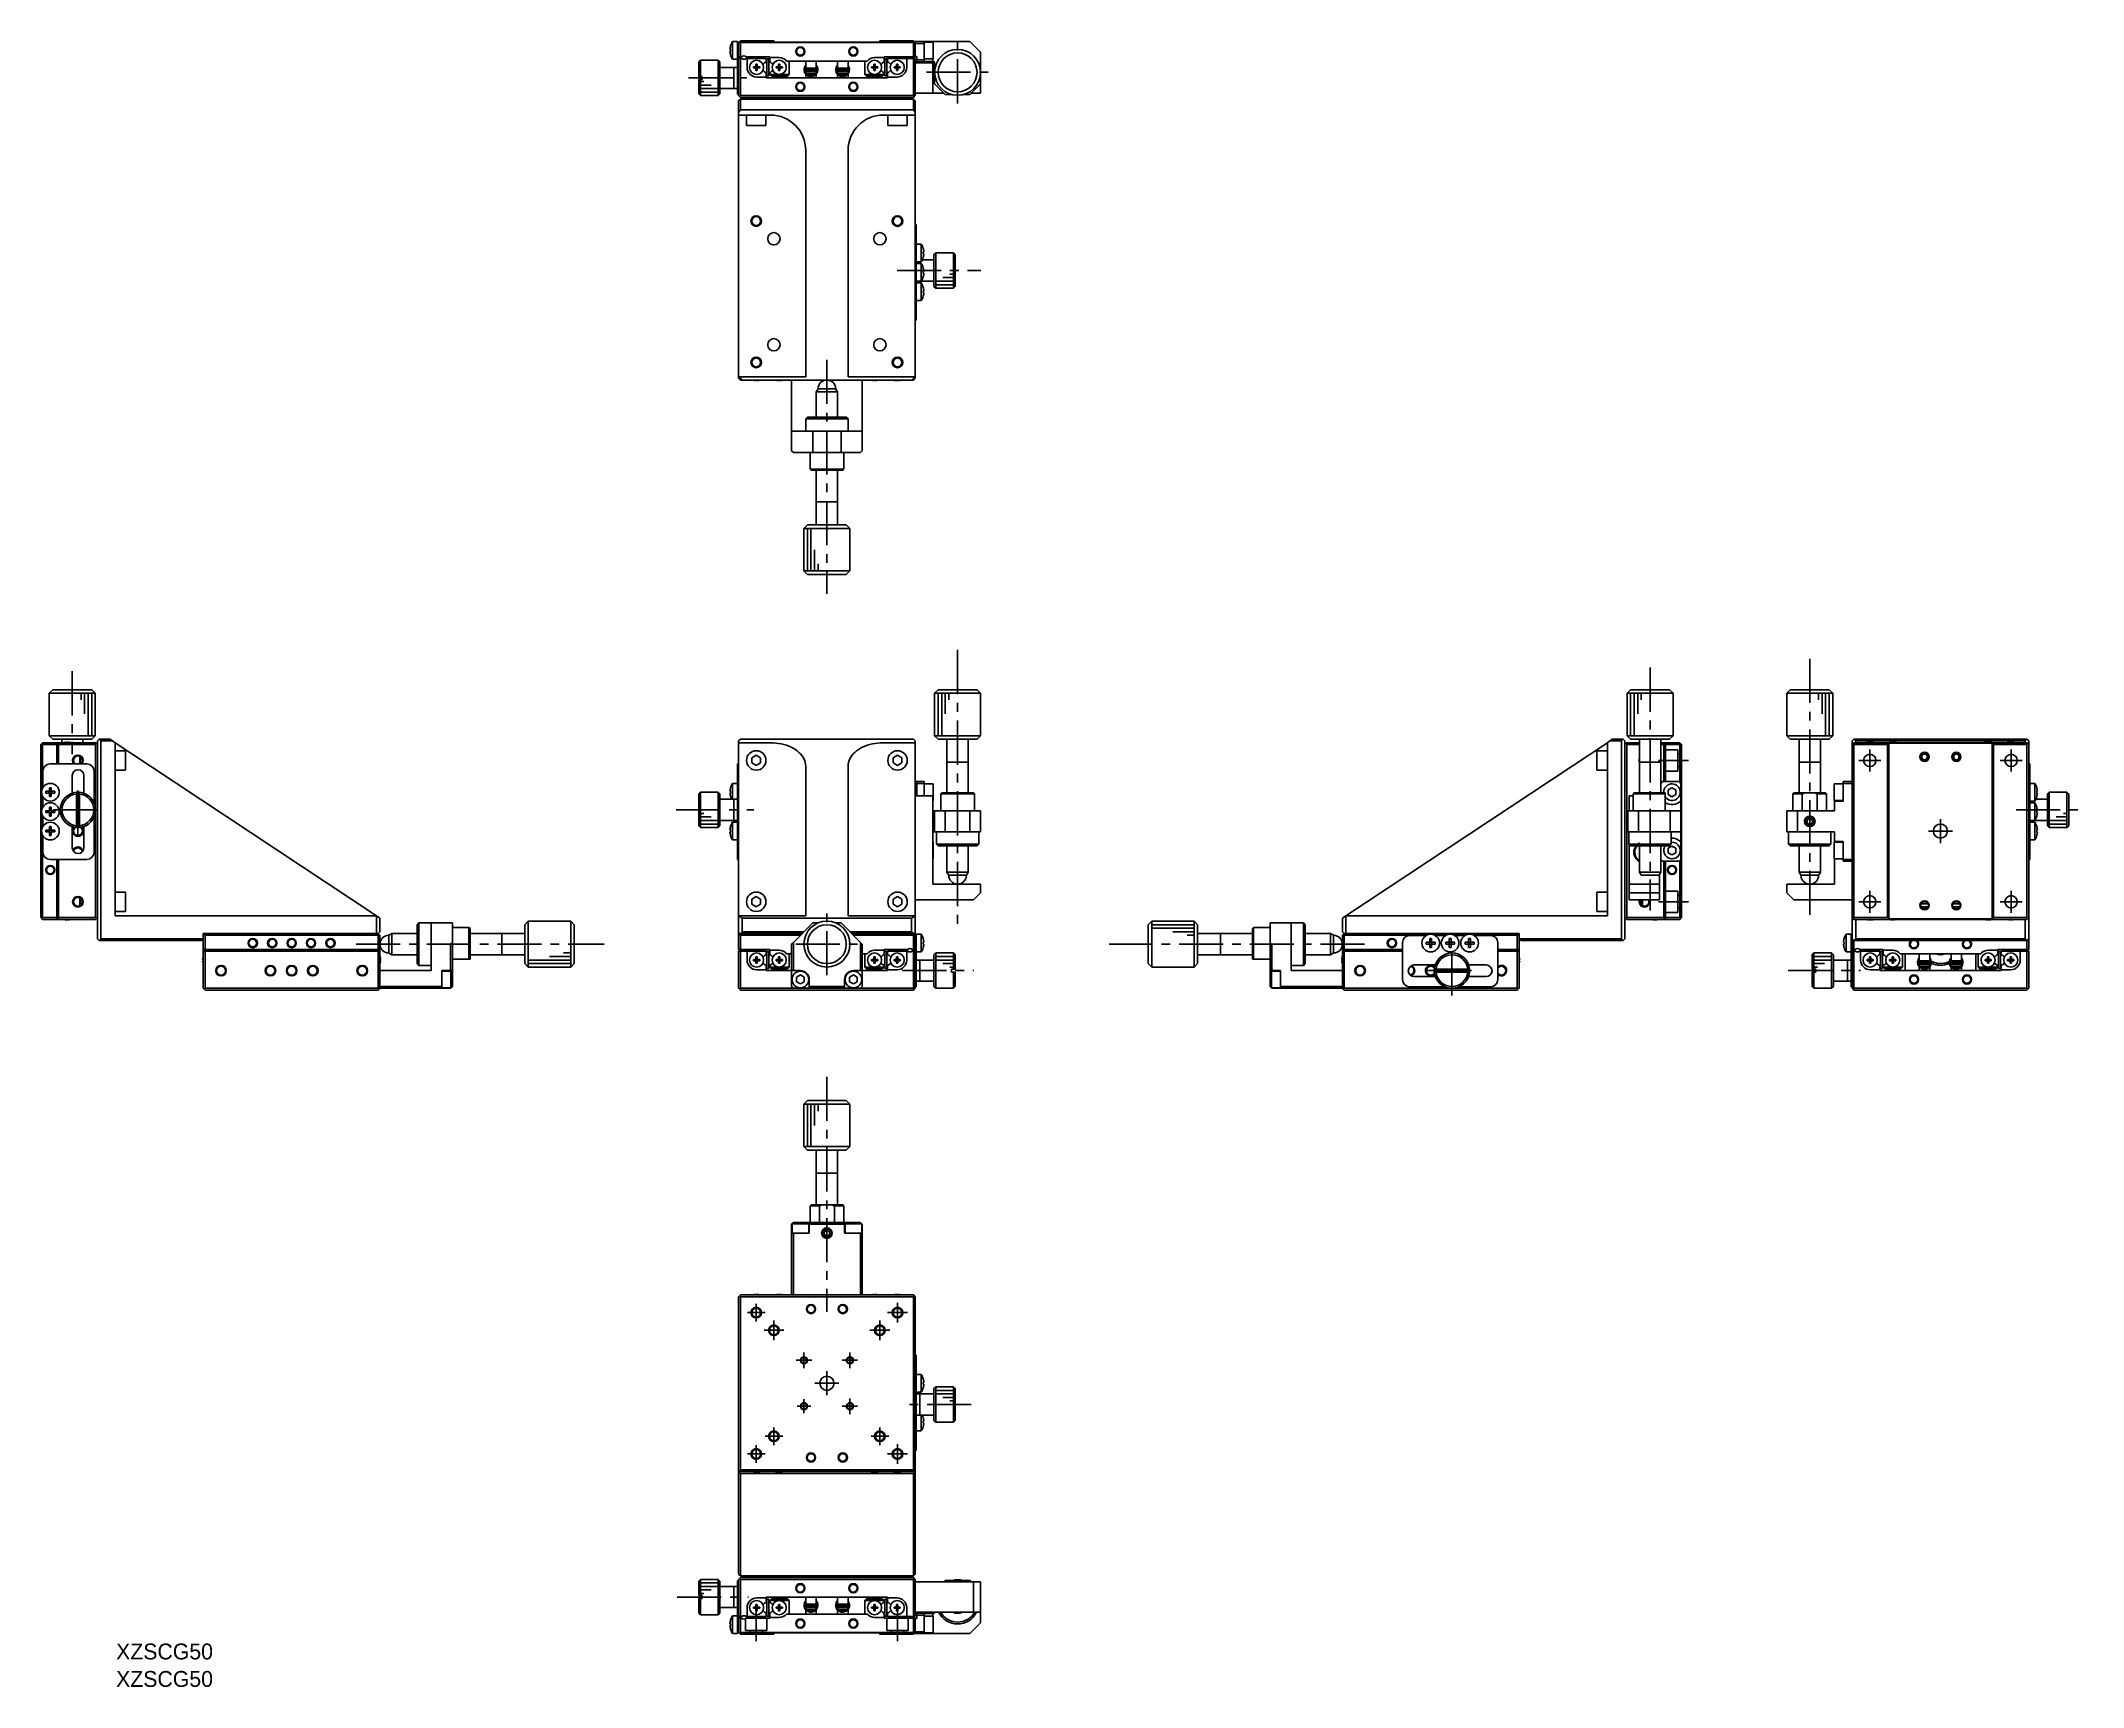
# Model space of a CAD drawing. Extents: x -300 to 278, y 128 to 594.
import ezdxf

# ---------------------------------------------------------------- set-up
doc = ezdxf.new("R2010")
doc.units = 0
doc.header["$LTSCALE"] = 10
doc.linetypes.add('CENTER', pattern=[2, 1.25, -0.25, 0.25, -0.25])
doc.linetypes.add('DASHED', pattern=[3.5, 2, -1.5])
doc.layers.get('0').update_dxf_attribs({"linetype": 'CONTINUOUS'})
doc.layers.add('CENTER', color=1, linetype='CENTER')
doc.styles.get("Standard").update_dxf_attribs({"font": 'FGP教科書体NT-M'})

msp = doc.modelspace()

# ---------------------------------------------------------------- texts
at = {"color": 7}
for p in [(-279.111492, 135.838262), (-279.111492, 128.062812)]:
    msp.add_text('XZSCG50', height=4.5, dxfattribs=at).set_placement(p)

# ---------------------------------------------------------------- linework, layer by layer
at = {"color": 7, "linetype": 'CONTINUOUS'}
for p, q in [((-105.317772, 591.467334), (-105.1454, 591.467334)), ((-105.1454, 590.947334), (-105.317772, 590.947334)), ((-105.152255, 592.469267), (-105.1454, 592.465923)), ((-105.152255, 592.469267), (-105.1454, 592.465923)), ((-105.1454, 589.948744), (-105.152255, 589.945401)), ((-105.1454, 589.948744), (-105.152255, 589.945401)), ((-105.1454, 591.467334), (-105.1454, 590.947334)), ((-104.574476, 588.707334), (-104.574476, 593.707334)), ((-103.182819, 593.707334), (-104.574476, 593.707334)), ((-103.182819, 593.357334), (-103.182819, 593.707334)), ((-103.182819, 591.357334), (-103.182819, 593.357334)), ((-103.182819, 593.357334), (-102.882819, 593.357334)), ((-103.182819, 591.357334), (-103.182819, 580.857334)), ((-102.882819, 593.407334), (-102.632819, 593.657334)), ((-102.632819, 593.657334), (-102.882819, 593.407334)), ((-102.882819, 589.407334), (-102.882819, 593.407334)), ((-102.882819, 593.407334), (-102.882819, 593.357334)), ((-102.382819, 593.907334), (-102.632819, 593.657334)), ((-102.632819, 593.657334), (-102.382819, 593.907334)), ((-102.632819, 593.657334), (-102.382819, 593.407334)), ((-102.382819, 593.907334), (-92.882819, 593.907334)), ((-102.382819, 593.407334), (-102.382819, 589.407334)), ((-53.382819, 593.407334), (-102.382819, 593.407334)), ((-92.532819, 593.557334), (-92.882819, 593.907334)), ((-63.232819, 593.557334), (-92.532819, 593.557334)), ((-62.882819, 593.907334), (-63.232819, 593.557334)), ((-63.232819, 593.557334), (-62.882819, 593.907334)), ((-62.882819, 593.907334), (-53.382819, 593.907334)), ((-53.132819, 593.657334), (-53.382819, 593.907334)), ((-53.382819, 593.407334), (-53.132819, 593.657334)), ((-53.382819, 589.407334), (-53.382819, 593.407334)), ((-53.132819, 593.657334), (-52.882819, 593.407334)), ((-52.882819, 593.707334), (-52.882819, 593.407334)), ((-52.882819, 593.407334), (-52.882819, 593.707334)), ((-52.882819, 593.707334), (-50.382819, 593.707334)), ((-52.882819, 593.407334), (-52.882819, 589.407334)), ((-50.382819, 593.207334), (-52.882819, 593.207334)), ((-50.382819, 593.707334), (-50.382819, 593.207334)), ((-50.382819, 593.707334), (-47.882819, 593.707334)), ((-47.882819, 593.638155), (-50.382819, 593.638155)), ((-47.782819, 593.557334), (-50.382819, 593.557334)), ((-50.382819, 593.207334), (-50.382819, 588.507334)), ((-47.882819, 593.707334), (-47.882819, 593.638155)), ((-37.382819, 593.707334), (-47.882819, 593.707334)), ((-47.882819, 593.638155), (-47.882819, 593.557334)), ((-47.782819, 588.857334), (-47.782819, 593.557334)), ((-34.382819, 590.707334), (-37.382819, 593.707334)), ((-34.382819, 585.007334), (-34.382819, 590.707334)), ((-113.682819, 588.407334), (-114.182819, 587.907334)), ((-114.182819, 583.807334), (-114.182819, 587.907334)), ((-114.182819, 583.807334), (-114.182819, 587.907334)), ((-113.682819, 588.407334), (-113.682819, 583.807334)), ((-108.682819, 588.407334), (-113.682819, 588.407334)), ((-108.682819, 578.407334), (-108.682819, 588.407334)), ((-108.182819, 587.907334), (-108.682819, 588.407334)), ((-108.182819, 587.907334), (-108.182819, 578.907334)), ((-104.182819, 586.407334), (-108.182819, 586.407334)), ((-104.574476, 588.707334), (-103.182819, 588.707334)), ((-104.182819, 586.407334), (-104.182819, 580.407334)), ((-104.182819, 580.407334), (-104.182819, 586.407334)), ((-103.182819, 586.407334), (-104.182819, 586.407334)), ((-103.182821, 585.007334), (-103.182821, 581.707334)), ((-103.182819, 586.407334), (-103.182819, 588.707334)), ((-102.882819, 588.907334), (-102.882819, 589.407334)), ((-102.382819, 589.407334), (-102.882819, 589.407334)), ((-102.882819, 578.407334), (-102.882819, 588.907334)), ((-102.882819, 588.907334), (-102.382819, 588.907334)), ((-102.382819, 589.407334), (-102.044257, 589.407334)), ((-102.382819, 588.907334), (-102.382819, 578.407334)), ((-101.982819, 588.907334), (-102.382819, 588.907334)), ((-100.482819, 588.907334), (-100.782819, 588.907334)), ((-100.721381, 589.407334), (-94.082819, 589.407334)), ((-100.482819, 586.407334), (-100.482819, 588.907334)), ((-100.482819, 588.907334), (-95.082819, 588.907334)), ((-98.669181, 586.587334), (-97.962819, 586.587334)), ((-98.669181, 586.227334), (-98.669181, 586.587334)), ((-97.962819, 586.227334), (-98.669181, 586.227334)), ((-98.669181, 586.227334), (-97.962819, 586.227334)), ((-97.962819, 587.293695), (-97.602819, 587.293695)), ((-97.962819, 586.587334), (-97.962819, 587.293695)), ((-97.952447, 586.576962), (-97.962819, 586.587334)), ((-97.952447, 586.237706), (-97.962819, 586.227334)), ((-97.962819, 585.520972), (-97.962819, 586.227334)), ((-97.602819, 585.520972), (-97.962819, 585.520972)), ((-97.952447, 586.237706), (-97.952447, 586.576962)), ((-97.952447, 586.576962), (-97.613191, 586.576962)), ((-97.613191, 586.237706), (-97.952447, 586.237706)), ((-97.613191, 586.576962), (-97.602819, 586.587334)), ((-97.613191, 586.576962), (-97.613191, 586.237706)), ((-97.613191, 586.237706), (-97.602819, 586.227334)), ((-97.602819, 587.293695), (-97.602819, 586.587334)), ((-97.602819, 587.293695), (-97.602819, 586.587334)), ((-97.602819, 586.587334), (-96.896458, 586.587334)), ((-97.602819, 586.227334), (-97.602819, 585.520972)), ((-96.896458, 586.227334), (-97.602819, 586.227334)), ((-96.896458, 586.227334), (-97.602819, 586.227334)), ((-97.602819, 585.520972), (-97.602819, 586.227334)), ((-96.896458, 586.587334), (-96.896458, 586.227334)), ((-95.082819, 587.951746), (-95.376569, 587.782149)), ((-95.376569, 585.032519), (-95.082819, 584.862922)), ((-95.082819, 588.907334), (-95.082819, 587.951746)), ((-95.082819, 584.862922), (-95.082819, 583.657334)), ((-94.882819, 588.807334), (-94.882819, 584.007334)), ((-94.882819, 588.807334), (-94.282819, 588.807334)), ((-94.882819, 588.807334), (-94.882819, 587.96623)), ((-94.882819, 584.757334), (-94.882819, 588.057334)), ((-94.882819, 587.96623), (-94.882819, 588.057334)), ((-94.882819, 587.96623), (-94.882819, 588.057334)), ((-94.882819, 587.96623), (-94.882819, 588.057334)), ((-94.882819, 587.96623), (-94.882819, 588.057334)), ((-94.882819, 587.96623), (-94.882819, 588.057334)), ((-94.882819, 587.96623), (-94.882819, 588.057334)), ((-94.882819, 587.96623), (-94.882819, 588.057334)), ((-94.882819, 587.96623), (-94.882819, 588.057334)), ((-94.882819, 587.96623), (-94.882819, 588.057334)), ((-94.882819, 587.96623), (-94.882819, 588.057334)), ((-94.882819, 587.96623), (-94.882819, 588.057334)), ((-94.882819, 587.96623), (-94.882819, 588.057334)), ((-94.882819, 587.96623), (-94.882819, 588.057334)), ((-94.882819, 587.96623), (-94.882819, 588.057334)), ((-94.882819, 584.757334), (-94.882819, 584.848438)), ((-94.882819, 584.757334), (-94.882819, 584.848438)), ((-94.882819, 584.757334), (-94.882819, 584.848438)), ((-94.882819, 584.757334), (-94.882819, 584.848438)), ((-94.882819, 584.757334), (-94.882819, 584.848438)), ((-94.882819, 584.757334), (-94.882819, 584.848438)), ((-94.882819, 584.757334), (-94.882819, 584.848438)), ((-94.882819, 584.757334), (-94.882819, 584.848438)), ((-94.882819, 584.757334), (-94.882819, 584.848438)), ((-94.882819, 584.848438), (-94.882819, 584.007334)), ((-94.882819, 584.757334), (-94.882819, 584.848438)), ((-94.882819, 584.757334), (-94.882819, 584.848438)), ((-94.882819, 584.757334), (-94.882819, 584.848438)), ((-94.882819, 584.757334), (-94.882819, 584.848438)), ((-94.882819, 584.757334), (-94.882819, 584.848438)), ((-94.882819, 584.757334), (-94.882819, 584.848438)), ((-94.882819, 584.757334), (-94.882819, 584.848438)), ((-94.882819, 584.757334), (-94.882819, 584.848438)), ((-94.882819, 584.757334), (-94.882819, 584.848438)), ((-94.882819, 584.757334), (-94.882819, 584.848438)), ((-94.282819, 584.007334), (-94.882819, 584.007334)), ((-94.282819, 588.807334), (-94.282819, 584.007334)), ((-94.082819, 589.407334), (-94.082819, 589.157334)), ((-94.082819, 589.157334), (-94.082819, 589.407334)), ((-94.082819, 589.157334), (-91.382819, 589.157334)), ((-94.082819, 587.951746), (-94.082819, 589.157334)), ((-94.082819, 587.951746), (-94.082819, 589.157334)), ((-93.789069, 587.782149), (-94.082819, 587.951746)), ((-93.789069, 587.782149), (-94.082819, 587.951746)), ((-94.082819, 584.862922), (-93.789069, 585.032519)), ((-94.082819, 584.862922), (-93.789069, 585.032519)), ((-94.082819, 584.407334), (-94.082819, 584.862922)), ((-94.082819, 584.407334), (-94.082819, 584.862922)), ((-94.082819, 584.407334), (-91.382819, 584.407334)), ((-93.582819, 583.907334), (-94.082819, 584.407334)), ((-94.082819, 584.407334), (-93.582819, 583.907334)), ((-92.269181, 586.587334), (-91.562819, 586.587334)), ((-92.269181, 586.227334), (-92.269181, 586.587334)), ((-91.562819, 586.227334), (-92.269181, 586.227334)), ((-92.269181, 586.227334), (-91.562819, 586.227334)), ((-91.562819, 587.293695), (-91.202819, 587.293695)), ((-91.562819, 586.587334), (-91.562819, 587.293695)), ((-91.552447, 586.576962), (-91.562819, 586.587334)), ((-91.552447, 586.237706), (-91.562819, 586.227334)), ((-91.562819, 585.520972), (-91.562819, 586.227334)), ((-91.202819, 585.520972), (-91.562819, 585.520972)), ((-91.552447, 586.237706), (-91.552447, 586.576962)), ((-91.552447, 586.576962), (-91.213191, 586.576962)), ((-91.213191, 586.237706), (-91.552447, 586.237706)), ((-91.382819, 584.407334), (-88.582819, 584.407334)), ((-91.213191, 586.576962), (-91.202819, 586.587334)), ((-91.213191, 586.576962), (-91.213191, 586.237706)), ((-91.213191, 586.237706), (-91.202819, 586.227334)), ((-91.202819, 587.293695), (-91.202819, 586.587334)), ((-91.202819, 587.293695), (-91.202819, 586.587334)), ((-91.202819, 586.587334), (-90.496458, 586.587334)), ((-91.202819, 586.227334), (-91.202819, 585.520972)), ((-90.496458, 586.227334), (-91.202819, 586.227334)), ((-91.202819, 585.520972), (-91.202819, 586.227334)), ((-90.496458, 586.227334), (-91.202819, 586.227334)), ((-90.496458, 586.587334), (-90.496458, 586.227334)), ((-89.303757, 588.207334), (-66.461881, 588.207334)), ((-88.582819, 584.407334), (-89.082819, 583.907334)), ((-88.582819, 588.207334), (-88.582819, 584.407334)), ((-84.339639, 585.733244), (-84.336012, 585.63262)), ((-84.203708, 585.040837), (-84.183682, 584.98817)), ((-84.182831, 584.98861), (-84.159244, 584.935699)), ((-80.640866, 585.955184), (-84.140866, 585.955184)), ((-84.140866, 585.555184), (-80.640866, 585.555184)), ((-83.841419, 585.207154), (-83.928865, 585.555182)), ((-83.928546, 585.955186), (-83.87424, 586.207447)), ((-83.882819, 588.207334), (-83.882819, 586.207334)), ((-83.882819, 586.207334), (-80.882819, 586.207334)), ((-83.882819, 586.207334), (-83.382819, 586.207334)), ((-80.882819, 585.207334), (-83.882819, 585.207334)), ((-83.882819, 585.207334), (-83.882819, 584.707334)), ((-83.882819, 584.707334), (-83.828502, 584.707334)), ((-83.882819, 584.707334), (-83.828502, 584.707334)), ((-83.882819, 584.502395), (-83.882819, 584.502292)), ((-83.882819, 584.502047), (-83.882819, 584.501941)), ((-83.882819, 584.501209), (-83.882819, 583.407334)), ((-83.839348, 585.261459), (-83.838885, 585.276293)), ((-83.839053, 585.246624), (-83.839348, 585.261459)), ((-83.838, 585.231826), (-83.839053, 585.246624)), ((-83.838885, 585.276293), (-83.837664, 585.291086)), ((-83.836194, 585.217105), (-83.838, 585.231826)), ((-83.837664, 585.291086), (-83.835689, 585.305798)), ((-83.834568, 585.20732), (-83.836194, 585.217105)), ((-83.835689, 585.305798), (-83.832965, 585.32039)), ((-83.832965, 585.32039), (-83.829501, 585.334826)), ((-83.829501, 585.334826), (-83.825307, 585.349065)), ((-83.828502, 584.707334), (-80.937136, 584.707334)), ((-83.299334, 584.207334), (-83.828502, 584.707334)), ((-83.825307, 585.349065), (-83.820394, 585.363072)), ((-83.820394, 585.363072), (-83.814778, 585.37681)), ((-83.814778, 585.37681), (-83.808473, 585.390244)), ((-83.808473, 585.390244), (-83.801499, 585.40334)), ((-83.801499, 585.40334), (-83.793875, 585.416065)), ((-83.382819, 585.407334), (-83.799569, 585.407334)), ((-83.793875, 585.416065), (-83.785622, 585.428388)), ((-83.785622, 585.428388), (-83.776763, 585.440279)), ((-83.776763, 585.440279), (-83.767322, 585.451709)), ((-83.767322, 585.451709), (-83.757324, 585.46265)), ((-83.757324, 585.46265), (-83.746797, 585.473078)), ((-83.746797, 585.473078), (-83.735768, 585.482968)), ((-83.735768, 585.482968), (-83.724266, 585.492298)), ((-83.724266, 585.492298), (-83.712319, 585.501045)), ((-83.712319, 585.501045), (-83.699959, 585.509192)), ((-83.699959, 585.509192), (-83.687217, 585.51672)), ((-83.687217, 585.51672), (-83.674124, 585.523612)), ((-83.674124, 585.523612), (-83.660712, 585.529855)), ((-83.660712, 585.529855), (-83.647014, 585.535433)), ((-83.647014, 585.535433), (-83.633064, 585.540336)), ((-83.633064, 585.540336), (-83.618894, 585.544554)), ((-83.618894, 585.544554), (-83.604538, 585.548078)), ((-83.604538, 585.548078), (-83.590031, 585.5509)), ((-83.590031, 585.5509), (-83.575407, 585.553014)), ((-83.575407, 585.553014), (-83.5607, 585.554418)), ((-83.5607, 585.554418), (-83.545945, 585.555107)), ((-83.545945, 585.555107), (-83.539255, 585.555184)), ((-83.382819, 586.207334), (-81.382819, 586.207334)), ((-83.382819, 586.207334), (-81.382819, 586.207334)), ((-83.382819, 586.207334), (-83.382819, 585.955184)), ((-83.382819, 585.555184), (-83.382819, 585.207334)), ((-81.466304, 584.207334), (-83.299334, 584.207334)), ((-83.299334, 584.207334), (-81.466304, 584.207334)), ((-80.937136, 584.707334), (-81.466304, 584.207334)), ((-81.382819, 586.207334), (-80.882819, 586.207334)), ((-81.382819, 585.955184), (-81.382819, 586.207334)), ((-81.382819, 585.207334), (-81.382819, 585.555184)), ((-80.9826, 585.407334), (-81.382819, 585.407334)), ((-81.242477, 585.555184), (-81.228487, 585.554855)), ((-81.228487, 585.554855), (-81.213756, 585.553813)), ((-81.213756, 585.553813), (-81.199094, 585.552059)), ((-81.199094, 585.552059), (-81.184536, 585.549597)), ((-81.184536, 585.549597), (-81.170115, 585.546433)), ((-81.170115, 585.546433), (-81.155867, 585.542573)), ((-81.155867, 585.542573), (-81.141824, 585.538027)), ((-81.141824, 585.538027), (-81.128019, 585.532803)), ((-81.128019, 585.532803), (-81.114486, 585.526914)), ((-81.114486, 585.526914), (-81.101256, 585.520371)), ((-81.101256, 585.520371), (-81.088361, 585.513191)), ((-81.088361, 585.513191), (-81.075833, 585.505387)), ((-81.075833, 585.505387), (-81.063702, 585.496977)), ((-81.063702, 585.496977), (-81.051999, 585.487981)), ((-81.051999, 585.487981), (-81.040751, 585.478417)), ((-81.040751, 585.478417), (-81.029988, 585.468308)), ((-81.029988, 585.468308), (-81.019737, 585.457676)), ((-81.019737, 585.457676), (-81.010025, 585.446545)), ((-81.010025, 585.446545), (-81.000877, 585.434942)), ((-81.000877, 585.434942), (-80.992318, 585.422893)), ((-80.992318, 585.422893), (-80.98437, 585.410427)), ((-80.98437, 585.410427), (-80.977056, 585.397573)), ((-80.977056, 585.397573), (-80.970396, 585.384364)), ((-80.970396, 585.384364), (-80.964409, 585.37083)), ((-80.964409, 585.37083), (-80.959111, 585.357007)), ((-80.959111, 585.357007), (-80.95452, 585.342928)), ((-80.95452, 585.342928), (-80.950647, 585.328628)), ((-80.950647, 585.328628), (-80.947506, 585.314146)), ((-80.947506, 585.314146), (-80.945106, 585.299518)), ((-80.946538, 585.210848), (-80.947163, 585.207321)), ((-80.944409, 585.225538), (-80.946538, 585.210848)), ((-80.945106, 585.299518), (-80.943454, 585.284782)), ((-80.943034, 585.240315), (-80.944409, 585.225538)), ((-80.943454, 585.284782), (-80.942556, 585.269977)), ((-80.942416, 585.255141), (-80.943034, 585.240315)), ((-80.942556, 585.269977), (-80.942416, 585.255141)), ((-80.937136, 584.707334), (-80.882819, 584.707334)), ((-80.907632, 586.207468), (-80.852884, 585.955211)), ((-80.831145, 585.048975), (-80.882829, 585.074411)), ((-80.882819, 586.207334), (-80.882819, 588.207334)), ((-80.882819, 584.707334), (-80.882819, 585.207334)), ((-80.882819, 585.085503), (-80.87041, 585.079162)), ((-80.882819, 583.407334), (-80.882819, 584.520674)), ((-80.87041, 585.079162), (-80.857455, 585.072746)), ((-80.857455, 585.072746), (-80.844033, 585.066292)), ((-80.844033, 585.066292), (-80.830228, 585.059842)), ((-80.602857, 584.979298), (-80.831145, 585.048975)), ((-80.830228, 585.059842), (-80.816126, 585.053435)), ((-80.816126, 585.053435), (-80.801812, 585.04711)), ((-80.801812, 585.04711), (-80.787375, 585.040907)), ((-80.787375, 585.040907), (-80.772905, 585.034864)), ((-80.772905, 585.034864), (-80.758491, 585.029018)), ((-80.758491, 585.029018), (-80.744221, 585.023405)), ((-80.744221, 585.023405), (-80.730184, 585.01806)), ((-80.730184, 585.01806), (-80.716467, 585.013017)), ((-80.716467, 585.013017), (-80.703154, 585.008305)), ((-80.703154, 585.008305), (-80.690328, 585.003954)), ((-80.690328, 585.003954), (-80.678067, 584.999992)), ((-80.678067, 584.999992), (-80.666447, 584.996441)), ((-80.666447, 584.996441), (-80.65554, 584.993326)), ((-80.65554, 584.993326), (-80.645414, 584.990664)), ((-80.645414, 584.990664), (-80.63613, 584.988471)), ((-80.63613, 584.988471), (-80.627746, 584.986763)), ((-80.627746, 584.986763), (-80.620315, 584.985549)), ((-80.620315, 584.985549), (-80.613881, 584.984836)), ((-80.613881, 584.984836), (-80.608485, 584.984629)), ((-80.609027, 585.555865), (-80.609863, 585.557623)), ((-80.595011, 585.524276), (-80.609027, 585.555865)), ((-80.608485, 584.984629), (-80.604159, 584.98493)), ((-80.604159, 584.98493), (-80.601944, 584.985394)), ((-80.601944, 584.985394), (-80.598049, 584.98817)), ((-80.598049, 584.98817), (-80.585895, 585.01856)), ((-80.582591, 585.492038), (-80.595011, 585.524276)), ((-80.585895, 585.01856), (-80.574642, 585.051221)), ((-80.571799, 585.459233), (-80.582591, 585.492038)), ((-80.577785, 585.040165), (-80.442185, 585.72786)), ((-80.574642, 585.051221), (-80.565037, 585.084394)), ((-80.562661, 585.425939), (-80.571799, 585.459233)), ((-80.565037, 585.084394), (-80.557103, 585.117995)), ((-80.555197, 585.392238), (-80.562661, 585.425939)), ((-80.557103, 585.117995), (-80.550859, 585.151942)), ((-80.549427, 585.358214), (-80.555197, 585.392238)), ((-80.550859, 585.151942), (-80.54632, 585.186153)), ((-80.545364, 585.323948), (-80.549427, 585.358214)), ((-80.54632, 585.186153), (-80.543496, 585.220543)), ((-80.543018, 585.289525), (-80.545364, 585.323948)), ((-80.543496, 585.220543), (-80.542395, 585.255029)), ((-80.542395, 585.255029), (-80.543018, 585.289525)), ((-75.397681, 585.722505), (-75.394055, 585.621881)), ((-75.261751, 585.030098), (-75.241724, 584.97743)), ((-75.240873, 584.977871), (-75.217287, 584.92496)), ((-71.698908, 585.944444), (-75.198908, 585.944444)), ((-75.198908, 585.544444), (-71.698908, 585.544444)), ((-74.901705, 585.202388), (-74.986907, 585.544443)), ((-74.986589, 585.944447), (-74.918356, 586.24027)), ((-74.918356, 586.24027), (-74.882954, 586.335155)), ((-74.882933, 585.154508), (-74.901705, 585.202388)), ((-74.897391, 585.25072), (-74.896927, 585.265554)), ((-74.897095, 585.235885), (-74.897391, 585.25072)), ((-74.896043, 585.221087), (-74.897095, 585.235885)), ((-74.896927, 585.265554), (-74.895706, 585.280346)), ((-74.894343, 585.207088), (-74.896043, 585.221087)), ((-74.895706, 585.280346), (-74.893731, 585.295058)), ((-74.882898, 585.158458), (-74.894343, 585.207088)), ((-74.893731, 585.295058), (-74.891008, 585.309651)), ((-74.891008, 585.309651), (-74.887544, 585.324086)), ((-74.887544, 585.324086), (-74.883349, 585.338326)), ((-74.883349, 585.338326), (-74.878437, 585.352333)), ((-74.882819, 588.207334), (-74.882819, 586.207334)), ((-74.882819, 586.207334), (-71.882819, 586.207334)), ((-74.882819, 586.207334), (-74.382819, 586.207334)), ((-74.882819, 585.339838), (-74.882819, 585.207334)), ((-71.882819, 585.207334), (-74.882819, 585.207334)), ((-74.882819, 585.207334), (-74.882819, 584.707334)), ((-74.882819, 584.707334), (-74.828502, 584.707334)), ((-74.882819, 584.707334), (-74.828502, 584.707334)), ((-74.882819, 584.424695), (-74.882819, 583.407334)), ((-74.878437, 585.352333), (-74.87282, 585.366071)), ((-74.87282, 585.366071), (-74.866516, 585.379505)), ((-74.866516, 585.379505), (-74.859542, 585.392601)), ((-74.859542, 585.392601), (-74.851917, 585.405326)), ((-74.851917, 585.405326), (-74.843664, 585.417649)), ((-74.382819, 585.407334), (-74.850645, 585.407334)), ((-74.843664, 585.417649), (-74.834805, 585.42954)), ((-74.834805, 585.42954), (-74.825364, 585.440969)), ((-74.828502, 584.707334), (-71.937136, 584.707334)), ((-74.299334, 584.207334), (-74.828502, 584.707334)), ((-74.825364, 585.440969), (-74.815367, 585.451911)), ((-74.815367, 585.451911), (-74.80484, 585.462339)), ((-74.80484, 585.462339), (-74.793811, 585.472229)), ((-74.793811, 585.472229), (-74.782308, 585.481558)), ((-74.782308, 585.481558), (-74.770362, 585.490306)), ((-74.770362, 585.490306), (-74.758002, 585.498453)), ((-74.758002, 585.498453), (-74.74526, 585.505981)), ((-74.74526, 585.505981), (-74.732166, 585.512873)), ((-74.732166, 585.512873), (-74.718755, 585.519115)), ((-74.718755, 585.519115), (-74.705057, 585.524694)), ((-74.705057, 585.524694), (-74.691106, 585.529597)), ((-74.691106, 585.529597), (-74.676936, 585.533815)), ((-74.676936, 585.533815), (-74.662581, 585.537338)), ((-74.662581, 585.537338), (-74.648074, 585.54016)), ((-74.648074, 585.54016), (-74.63345, 585.542275)), ((-74.63345, 585.542275), (-74.618743, 585.543678)), ((-74.618743, 585.543678), (-74.603987, 585.544368)), ((-74.603987, 585.544368), (-74.597297, 585.544444)), ((-74.382819, 586.207334), (-72.382819, 586.207334)), ((-74.382819, 586.207334), (-72.382819, 586.207334)), ((-74.382819, 586.207334), (-74.382819, 585.944444)), ((-74.382819, 585.544444), (-74.382819, 585.207334)), ((-72.466304, 584.207334), (-74.299334, 584.207334)), ((-74.299334, 584.207334), (-72.466304, 584.207334)), ((-71.937136, 584.707334), (-72.466304, 584.207334)), ((-72.382819, 586.207334), (-71.882819, 586.207334)), ((-72.382819, 585.944444), (-72.382819, 586.207334)), ((-72.382819, 585.207334), (-72.382819, 585.544444)), ((-72.047242, 585.407334), (-72.382819, 585.407334)), ((-72.300519, 585.544444), (-72.28653, 585.544116)), ((-72.28653, 585.544116), (-72.271799, 585.543074)), ((-72.271799, 585.543074), (-72.257136, 585.54132)), ((-72.257136, 585.54132), (-72.242578, 585.538858)), ((-72.242578, 585.538858), (-72.228158, 585.535694)), ((-72.228158, 585.535694), (-72.21391, 585.531834)), ((-72.21391, 585.531834), (-72.199867, 585.527287)), ((-72.199867, 585.527287), (-72.186062, 585.522064)), ((-72.186062, 585.522064), (-72.172529, 585.516174)), ((-72.172529, 585.516174), (-72.159299, 585.509632)), ((-72.159299, 585.509632), (-72.146404, 585.502451)), ((-72.146404, 585.502451), (-72.133876, 585.494648)), ((-72.133876, 585.494648), (-72.121745, 585.486238)), ((-72.121745, 585.486238), (-72.110041, 585.477242)), ((-72.110041, 585.477242), (-72.098794, 585.467678)), ((-72.098794, 585.467678), (-72.088031, 585.457569)), ((-72.088031, 585.457569), (-72.07778, 585.446936)), ((-72.07778, 585.446936), (-72.068068, 585.435806)), ((-72.068068, 585.435806), (-72.05892, 585.424203)), ((-72.05892, 585.424203), (-72.050361, 585.412154)), ((-72.050361, 585.412154), (-72.042413, 585.399688)), ((-72.042413, 585.399688), (-72.035099, 585.386834)), ((-72.035099, 585.386834), (-72.028439, 585.373625)), ((-72.028439, 585.373625), (-72.022451, 585.360091)), ((-72.022451, 585.360091), (-72.017154, 585.346268)), ((-72.017154, 585.346268), (-72.012562, 585.332188)), ((-72.012562, 585.332188), (-72.00869, 585.317889)), ((-72.00869, 585.317889), (-72.005549, 585.303407)), ((-72.005549, 585.303407), (-72.003148, 585.288778)), ((-72.002452, 585.214799), (-72.003439, 585.207321)), ((-72.003148, 585.288778), (-72.001497, 585.274042)), ((-72.001077, 585.229576), (-72.002452, 585.214799)), ((-72.001497, 585.274042), (-72.000599, 585.259237)), ((-72.000459, 585.244402), (-72.001077, 585.229576)), ((-72.000599, 585.259237), (-72.000459, 585.244402)), ((-71.969006, 586.207486), (-71.910927, 585.944471)), ((-71.937136, 584.707334), (-71.882819, 584.707334)), ((-71.660902, 584.96856), (-71.882822, 585.035343)), ((-71.882819, 586.207334), (-71.882819, 588.207334)), ((-71.882819, 584.707334), (-71.882819, 585.207334)), ((-71.882819, 585.046605), (-71.868879, 585.040338)), ((-71.882819, 584.585628), (-71.882819, 584.585916)), ((-71.882819, 584.584514), (-71.882819, 584.584725)), ((-71.882819, 583.407334), (-71.882819, 584.58447)), ((-71.868879, 585.040338), (-71.854767, 585.034165)), ((-71.854767, 585.034165), (-71.840566, 585.028122)), ((-71.840566, 585.028122), (-71.826362, 585.022246)), ((-71.826362, 585.022246), (-71.81224, 585.016571)), ((-71.81224, 585.016571), (-71.798282, 585.011132)), ((-71.798282, 585.011132), (-71.784573, 585.00596)), ((-71.784573, 585.00596), (-71.771194, 585.001086)), ((-71.771194, 585.001086), (-71.758224, 584.99654)), ((-71.758224, 584.99654), (-71.745742, 584.992348)), ((-71.745742, 584.992348), (-71.733821, 584.988536)), ((-71.733821, 584.988536), (-71.722531, 584.985126)), ((-71.722531, 584.985126), (-71.711942, 584.982139)), ((-71.711942, 584.982139), (-71.702114, 584.979591)), ((-71.702114, 584.979591), (-71.693108, 584.977499)), ((-71.693108, 584.977499), (-71.684977, 584.975875)), ((-71.684977, 584.975875), (-71.677768, 584.974729)), ((-71.677768, 584.974729), (-71.671526, 584.974067)), ((-71.671526, 584.974067), (-71.666287, 584.973893)), ((-71.66707, 585.545126), (-71.667906, 585.546884)), ((-71.653053, 585.513536), (-71.66707, 585.545126)), ((-71.666287, 584.973893), (-71.662082, 584.974209)), ((-71.662082, 584.974209), (-71.659986, 584.974655)), ((-71.659986, 584.974655), (-71.656092, 584.97743)), ((-71.656092, 584.97743), (-71.643938, 585.007821)), ((-71.640634, 585.481299), (-71.653053, 585.513536)), ((-71.643938, 585.007821), (-71.632685, 585.040482)), ((-71.629842, 585.448493), (-71.640634, 585.481299)), ((-71.635827, 585.029426), (-71.500227, 585.717121)), ((-71.632685, 585.040482), (-71.623079, 585.073654)), ((-71.620703, 585.4152), (-71.629842, 585.448493)), ((-71.623079, 585.073654), (-71.615145, 585.107256)), ((-71.61324, 585.381499), (-71.620703, 585.4152)), ((-71.615145, 585.107256), (-71.608901, 585.141203)), ((-71.60747, 585.347475), (-71.61324, 585.381499)), ((-71.608901, 585.141203), (-71.604362, 585.175414)), ((-71.603407, 585.313209), (-71.60747, 585.347475)), ((-71.604362, 585.175414), (-71.601539, 585.209804)), ((-71.601061, 585.278786), (-71.603407, 585.313209)), ((-71.601539, 585.209804), (-71.600438, 585.244289)), ((-71.600438, 585.244289), (-71.601061, 585.278786)), ((-67.182819, 588.207334), (-67.182819, 584.407334)), ((-67.182819, 588.207334), (-67.182819, 584.407334)), ((-67.182819, 584.407334), (-64.382819, 584.407334)), ((-66.682819, 583.907334), (-67.182819, 584.407334)), ((-67.182819, 584.407334), (-66.682819, 583.907334)), ((-65.269181, 586.587334), (-64.562819, 586.587334)), ((-65.269181, 586.227334), (-65.269181, 586.587334)), ((-64.562819, 586.227334), (-65.269181, 586.227334)), ((-65.269181, 586.227334), (-64.562819, 586.227334)), ((-64.562819, 587.293695), (-64.202819, 587.293695)), ((-64.562819, 586.587334), (-64.562819, 587.293695)), ((-64.552447, 586.576962), (-64.562819, 586.587334)), ((-64.552447, 586.237706), (-64.562819, 586.227334)), ((-64.562819, 585.520972), (-64.562819, 586.227334)), ((-64.202819, 585.520972), (-64.562819, 585.520972)), ((-64.552447, 586.237706), (-64.552447, 586.576962)), ((-64.552447, 586.576962), (-64.213191, 586.576962)), ((-64.213191, 586.237706), (-64.552447, 586.237706)), ((-61.682819, 589.157334), (-64.382819, 589.157334)), ((-64.382819, 584.407334), (-61.682819, 584.407334)), ((-64.213191, 586.576962), (-64.202819, 586.587334)), ((-64.213191, 586.576962), (-64.213191, 586.237706)), ((-64.213191, 586.237706), (-64.202819, 586.227334)), ((-64.202819, 587.293695), (-64.202819, 586.587334)), ((-64.202819, 587.293695), (-64.202819, 586.587334)), ((-64.202819, 586.587334), (-63.496458, 586.587334)), ((-64.202819, 586.227334), (-64.202819, 585.520972)), ((-63.496458, 586.227334), (-64.202819, 586.227334)), ((-63.496458, 586.227334), (-64.202819, 586.227334)), ((-64.202819, 585.520972), (-64.202819, 586.227334)), ((-63.496458, 586.587334), (-63.496458, 586.227334)), ((-61.682819, 584.407334), (-62.182819, 583.907334)), ((-61.976569, 587.782149), (-61.682819, 587.951746)), ((-61.682819, 584.862922), (-61.976569, 585.032519)), ((-61.682819, 589.157334), (-61.682819, 589.407334)), ((-61.682819, 589.407334), (-53.382819, 589.407334)), ((-61.682819, 587.951746), (-61.682819, 589.157334)), ((-61.682819, 584.407334), (-61.682819, 584.862922)), ((-61.482821, 584.757334), (-61.482821, 588.057334)), ((-61.482821, 587.96623), (-61.482821, 588.057334)), ((-61.482821, 587.96623), (-61.482821, 588.057334)), ((-61.482821, 587.96623), (-61.482821, 588.057334)), ((-61.482821, 587.96623), (-61.482821, 588.057334)), ((-61.482821, 587.96623), (-61.482821, 588.057334)), ((-61.482821, 587.96623), (-61.482821, 588.057334)), ((-61.482821, 587.96623), (-61.482821, 588.057334)), ((-61.482821, 587.96623), (-61.482821, 588.057334)), ((-61.482821, 587.96623), (-61.482821, 588.057334)), ((-61.482821, 587.96623), (-61.482821, 588.057334)), ((-61.482821, 587.96623), (-61.482821, 588.057334)), ((-61.482821, 587.96623), (-61.482821, 588.057334)), ((-61.482821, 587.96623), (-61.482821, 588.057334)), ((-61.482821, 587.96623), (-61.482821, 588.057334)), ((-61.482821, 584.757334), (-61.482821, 584.848438)), ((-61.482821, 584.757334), (-61.482821, 584.848438)), ((-61.482821, 584.757334), (-61.482821, 584.848438)), ((-61.482821, 584.757334), (-61.482821, 584.848438)), ((-61.482821, 584.757334), (-61.482821, 584.848438)), ((-61.482821, 584.757334), (-61.482821, 584.848438)), ((-61.482821, 584.757334), (-61.482821, 584.848438)), ((-61.482821, 584.757334), (-61.482821, 584.848438)), ((-61.482821, 584.757334), (-61.482821, 584.848438)), ((-61.482821, 584.757334), (-61.482821, 584.848438)), ((-61.482821, 584.757334), (-61.482821, 584.848438)), ((-61.482821, 584.757334), (-61.482821, 584.848438)), ((-61.482821, 584.757334), (-61.482821, 584.848438)), ((-61.482821, 584.757334), (-61.482821, 584.848438)), ((-61.482821, 584.757334), (-61.482821, 584.848438)), ((-61.482821, 584.757334), (-61.482821, 584.848438)), ((-61.482821, 584.757334), (-61.482821, 584.848438)), ((-61.482821, 584.757334), (-61.482821, 584.848438)), ((-61.482821, 584.757334), (-61.482821, 584.848438)), ((-61.482819, 588.807334), (-61.482819, 584.007334)), ((-61.482819, 588.807334), (-61.482819, 587.96623)), ((-60.882819, 588.807334), (-61.482819, 588.807334)), ((-61.482819, 584.848438), (-61.482819, 584.007334)), ((-61.482819, 584.007334), (-60.882819, 584.007334)), ((-60.882819, 588.807334), (-60.882819, 584.007334)), ((-60.682819, 588.907334), (-60.682819, 587.951746)), ((-55.282819, 588.907334), (-60.682819, 588.907334)), ((-60.682819, 588.907334), (-60.682819, 587.951746)), ((-60.682819, 587.951746), (-60.389069, 587.782149)), ((-60.682819, 587.951746), (-60.389069, 587.782149)), ((-60.389069, 585.032519), (-60.682819, 584.862922)), ((-60.389069, 585.032519), (-60.682819, 584.862922)), ((-60.682819, 584.862922), (-60.682819, 583.657334)), ((-60.682819, 584.862922), (-60.682819, 583.657334)), ((-58.869181, 586.587334), (-58.162819, 586.587334)), ((-58.869181, 586.227334), (-58.869181, 586.587334)), ((-58.162819, 586.227334), (-58.869181, 586.227334)), ((-58.869181, 586.227334), (-58.162819, 586.227334)), ((-58.162819, 587.293695), (-57.802819, 587.293695)), ((-58.162819, 586.587334), (-58.162819, 587.293695)), ((-58.152447, 586.576962), (-58.162819, 586.587334)), ((-58.152447, 586.237706), (-58.162819, 586.227334)), ((-58.162819, 585.520972), (-58.162819, 586.227334)), ((-57.802819, 585.520972), (-58.162819, 585.520972)), ((-58.152447, 586.237706), (-58.152447, 586.576962)), ((-58.152447, 586.576962), (-57.813191, 586.576962)), ((-57.813191, 586.237706), (-58.152447, 586.237706)), ((-57.813191, 586.576962), (-57.802819, 586.587334)), ((-57.813191, 586.576962), (-57.813191, 586.237706)), ((-57.813191, 586.237706), (-57.802819, 586.227334)), ((-57.802819, 587.293695), (-57.802819, 586.587334)), ((-57.802819, 587.293695), (-57.802819, 586.587334)), ((-57.802819, 586.587334), (-57.096458, 586.587334)), ((-57.802819, 586.227334), (-57.802819, 585.520972)), ((-57.096458, 586.227334), (-57.802819, 586.227334)), ((-57.096458, 586.227334), (-57.802819, 586.227334)), ((-57.802819, 585.520972), (-57.802819, 586.227334)), ((-57.096458, 586.587334), (-57.096458, 586.227334)), ((-55.282819, 586.407334), (-55.282819, 588.907334)), ((-53.382819, 588.907334), (-55.282819, 588.907334)), ((-55.282819, 586.407334), (-55.282819, 588.907334)), ((-52.882819, 589.407334), (-53.382819, 589.407334)), ((-53.382819, 578.407334), (-53.382819, 588.907334)), ((-53.382819, 588.907334), (-52.882819, 588.907334)), ((-52.382819, 589.507334), (-52.882819, 589.507334)), ((-52.882819, 588.907334), (-52.882819, 578.407334)), ((-52.882819, 587.707334), (-47.882819, 587.707334)), ((-52.382819, 588.507334), (-52.382819, 589.507334)), ((-52.382819, 588.507334), (-52.382819, 589.507334)), ((-52.382819, 588.507334), (-50.382819, 588.507334)), ((-52.382819, 588.507334), (-52.382819, 588.007334)), ((-52.382819, 588.007334), (-52.382819, 588.507334)), ((-50.382819, 588.007334), (-52.382819, 588.007334)), ((-50.382819, 588.857334), (-47.782819, 588.857334)), ((-50.382819, 588.507334), (-50.382819, 588.007334)), ((-50.382819, 588.047597), (-47.882819, 588.047597)), ((-47.882819, 588.007334), (-50.382819, 588.007334)), ((-47.882819, 588.857334), (-47.882819, 588.047597)), ((-47.882819, 588.047597), (-47.882819, 588.007334)), ((-47.882819, 588.007334), (-47.382819, 588.007334)), ((-47.882819, 579.107334), (-47.882819, 587.707334)), ((-47.882819, 587.707334), (-47.382819, 587.707334)), ((-47.382819, 588.007334), (-47.382819, 585.007334)), ((-47.382819, 585.007334), (-47.382819, 588.007334)), ((-47.382819, 585.007334), (-47.382819, 581.707334)), ((-47.382819, 581.707334), (-47.382819, 585.007334)), ((-34.382819, 581.707334), (-34.382819, 585.007334)), ((-113.682819, 583.807334), (-114.182819, 583.807334)), ((-114.182819, 578.907334), (-114.182819, 583.007334)), ((-114.182819, 578.907334), (-114.182819, 583.007334)), ((-114.182819, 583.007334), (-113.682819, 583.007334)), ((-113.682819, 583.007334), (-114.182819, 583.007334)), ((-114.182819, 578.907334), (-113.682819, 578.407334)), ((-113.182819, 583.807334), (-113.682819, 583.807334)), ((-113.182819, 583.007334), (-113.682819, 583.007334)), ((-113.682819, 583.007334), (-113.682819, 578.407334)), ((-113.682819, 583.007334), (-113.182819, 583.007334)), ((-113.682819, 578.407334), (-108.682819, 578.407334)), ((-113.182819, 583.007334), (-113.182819, 583.807334)), ((-113.182819, 583.007334), (-113.182819, 583.807334)), ((-108.682819, 578.407334), (-108.182819, 578.907334)), ((-108.182819, 580.407334), (-104.182819, 580.407334)), ((-104.182819, 580.407334), (-103.182819, 580.407334)), ((-103.182819, 578.857334), (-103.182819, 580.857334)), ((-103.182819, 578.857334), (-103.182819, 580.407334)), ((-102.882819, 578.857334), (-103.182819, 578.857334)), ((-102.882819, 578.857334), (-102.882819, 578.407334)), ((-102.632819, 578.157334), (-102.882819, 578.407334)), ((-102.882819, 578.407334), (-102.632819, 578.157334)), ((-102.382819, 578.407334), (-102.632819, 578.157334)), ((-102.382819, 578.407334), (-53.382819, 578.407334)), ((-95.082819, 583.657334), (-97.732819, 583.657334)), ((-95.082819, 583.407334), (-95.082819, 583.657334)), ((-92.882819, 583.407334), (-95.082819, 583.407334)), ((-89.082819, 583.907334), (-93.582819, 583.907334)), ((-60.682819, 583.407334), (-92.882819, 583.407334)), ((-62.182819, 583.907334), (-66.682819, 583.907334)), ((-60.682819, 583.657334), (-60.682819, 583.407334)), ((-60.682819, 583.657334), (-58.032819, 583.657334)), ((-60.682819, 583.407334), (-60.682819, 583.657334)), ((-53.132819, 578.157334), (-53.382819, 578.407334)), ((-52.882819, 578.407334), (-53.132819, 578.157334)), ((-52.882819, 579.107334), (-47.882819, 579.107334)), ((-47.882819, 579.107334), (-44.782819, 579.107334)), ((-47.382819, 581.707334), (-44.382819, 578.707334)), ((-44.382819, 578.707334), (-47.382819, 581.707334)), ((-42.482819, 578.707334), (-44.382819, 578.707334)), ((-37.382819, 578.707334), (-39.282819, 578.707334)), ((-37.382819, 578.707334), (-34.382819, 581.707334)), ((-36.982819, 579.107334), (-34.382819, 579.107334)), ((-34.382819, 581.707334), (-34.382819, 579.107334)), ((-102.882819, 576.907334), (-102.382819, 577.407334)), ((-102.382819, 577.407334), (-102.882819, 576.907334)), ((-102.882819, 573.651916), (-102.882819, 576.907334)), ((-102.882819, 576.907334), (-102.882819, 572.907334)), ((-102.382819, 574.407334), (-102.882819, 573.651916)), ((-102.882819, 572.907334), (-102.882819, 573.651916)), ((-102.882819, 572.907334), (-93.882819, 572.907334)), ((-102.882819, 572.907334), (-102.882819, 498.907334)), ((-102.882819, 572.907334), (-102.882819, 547.907334)), ((-102.632819, 578.157334), (-102.382819, 577.907334)), ((-102.382819, 577.907334), (-102.632819, 578.157334)), ((-101.882819, 577.907334), (-102.382819, 577.407334)), ((-102.382819, 577.407334), (-101.882819, 577.907334)), ((-101.882819, 577.907334), (-102.382819, 577.907334)), ((-102.382819, 577.407334), (-102.382819, 574.407334)), ((-53.382819, 577.407334), (-102.382819, 577.407334)), ((-102.382819, 574.407334), (-53.382819, 574.407334)), ((-101.882819, 577.907334), (-53.882819, 577.907334)), ((-100.632819, 572.907334), (-100.632819, 569.907334)), ((-95.132819, 569.907334), (-95.132819, 572.907334)), ((-61.882819, 572.907334), (-52.882819, 572.907334)), ((-60.632819, 572.907334), (-60.632819, 569.907334)), ((-55.132819, 569.907334), (-55.132819, 572.907334)), ((-53.882819, 577.907334), (-53.382819, 577.407334)), ((-53.382819, 577.907334), (-53.882819, 577.907334)), ((-53.132819, 578.157334), (-53.382819, 577.907334)), ((-53.382819, 574.407334), (-53.382819, 577.407334)), ((-53.382819, 577.407334), (-52.882819, 576.907334)), ((-52.882819, 573.651916), (-53.382819, 574.407334)), ((-52.882819, 576.907334), (-52.882819, 573.651916)), ((-52.882819, 573.651916), (-52.882819, 572.907334)), ((-52.882819, 572.907334), (-52.882819, 498.907334)), ((-100.632819, 569.907334), (-95.132819, 569.907334)), ((-60.632819, 569.907334), (-55.132819, 569.907334)), ((-83.882819, 562.907334), (-83.882819, 498.865574)), ((-83.882819, 498.865574), (-83.882819, 562.907334)), ((-71.882819, 498.865574), (-71.882819, 562.907334)), ((-102.882819, 547.907334), (-102.882819, 498.907334)), ((-52.882819, 541.907334), (-52.582819, 541.907334)), ((-52.582819, 541.907334), (-52.582819, 539.907334)), ((-52.582819, 535.183069), (-52.582819, 539.907334)), ((-51.191162, 536.407334), (-52.582819, 536.407334)), ((-52.582819, 535.183069), (-52.582819, 533.907334)), ((-52.582819, 533.907334), (-52.582819, 532.631599)), ((-52.582819, 529.683069), (-52.582819, 532.631599)), ((-51.191162, 536.407334), (-51.191162, 533.907334)), ((-51.191162, 533.907334), (-51.191162, 531.407334)), ((-50.620238, 535.165923), (-50.613383, 535.169267)), ((-50.620238, 534.167334), (-50.447866, 534.167334)), ((-50.620238, 533.647334), (-50.620238, 534.167334)), ((-50.447866, 533.647334), (-50.620238, 533.647334)), ((-50.613383, 532.645401), (-50.620238, 532.648744)), ((-47.082819, 533.907334), (-47.582819, 533.407334)), ((-47.582819, 531.907334), (-47.582819, 533.407334)), ((-47.582819, 524.407334), (-47.582819, 533.407334)), ((-47.082819, 533.907334), (-47.082819, 523.907334)), ((-42.582819, 533.907334), (-47.082819, 533.907334)), ((-42.582819, 533.907334), (-42.582819, 533.891308)), ((-42.582819, 533.891308), (-42.082819, 533.891308)), ((-42.082819, 523.92336), (-42.082819, 533.891308)), ((-42.082819, 533.891308), (-41.582819, 533.389521)), ((-41.582819, 533.389521), (-41.582819, 524.425147)), ((-52.582819, 531.407334), (-51.191162, 531.407334)), ((-51.191162, 530.907334), (-52.582819, 530.907334)), ((-52.582819, 529.683069), (-52.582819, 528.407334)), ((-52.582819, 528.407334), (-52.582819, 527.131599)), ((-52.582819, 524.183069), (-52.582819, 527.131599)), ((-51.582819, 530.907334), (-51.582819, 531.407334)), ((-51.582819, 531.407334), (-51.582819, 530.907334)), ((-51.191162, 530.907334), (-51.191162, 528.407334)), ((-51.191162, 528.407334), (-51.191162, 525.907334)), ((-47.582819, 531.907334), (-50.90169, 531.907334)), ((-50.620238, 529.665923), (-50.613383, 529.669267)), ((-50.620238, 528.667334), (-50.447866, 528.667334)), ((-50.620238, 528.147334), (-50.620238, 528.667334)), ((-50.447866, 528.147334), (-50.620238, 528.147334)), ((-50.613383, 527.145401), (-50.620238, 527.148744)), ((-47.582819, 525.907334), (-47.582819, 531.907334)), ((-47.582819, 531.907334), (-47.582819, 525.907334)), ((-52.582819, 525.907334), (-51.191162, 525.907334)), ((-51.191162, 525.407334), (-52.582819, 525.407334)), ((-52.582819, 524.183069), (-52.582819, 522.907334)), ((-52.582819, 522.907334), (-52.582819, 521.631599)), ((-52.582819, 516.907334), (-52.582819, 521.631599)), ((-52.582819, 520.407334), (-51.191162, 520.407334)), ((-51.191162, 525.907334), (-47.582819, 525.907334)), ((-51.191162, 525.407334), (-51.191162, 522.907334)), ((-51.191162, 522.907334), (-51.191162, 520.407334)), ((-50.620238, 524.165923), (-50.613383, 524.169267)), ((-50.620238, 523.167334), (-50.447866, 523.167334)), ((-50.620238, 522.647334), (-50.620238, 523.167334)), ((-50.447866, 522.647334), (-50.620238, 522.647334)), ((-50.613383, 521.645401), (-50.620238, 521.648744)), ((-47.582819, 524.407334), (-47.582819, 525.907334)), ((-47.582819, 524.407334), (-47.082819, 523.907334)), ((-47.082819, 523.907334), (-42.582819, 523.907334)), ((-42.582819, 523.92336), (-42.582819, 523.907334)), ((-42.082819, 523.92336), (-42.582819, 523.92336)), ((-41.582819, 524.425147), (-42.082819, 523.92336)), ((-52.582819, 514.907334), (-52.882819, 514.907334)), ((-52.582819, 516.907334), (-52.582819, 514.907334)), ((-102.882819, 498.407334), (-102.882819, 498.907334)), ((-102.882819, 498.907334), (-102.882819, 498.407334)), ((-102.882819, 498.907334), (-102.841059, 498.865574)), ((-102.382819, 498.407334), (-102.882819, 498.907334)), ((-102.882819, 498.407334), (-102.632819, 498.157334)), ((-102.382819, 497.907334), (-102.882819, 498.407334)), ((-102.841059, 498.865574), (-101.882819, 497.907334)), ((-83.882819, 498.865574), (-102.841059, 498.865574)), ((-102.382819, 498.407334), (-102.632819, 498.157334)), ((-102.632819, 498.157334), (-102.382819, 497.907334)), ((-102.382819, 498.407334), (-101.882819, 497.907334)), ((-101.882819, 497.907334), (-102.382819, 497.907334)), ((-53.882819, 497.907334), (-101.882819, 497.907334)), ((-98.671435, 497.83319), (-98.669181, 497.837812)), ((-97.962819, 497.837812), (-97.602819, 497.837812)), ((-97.962819, 497.717475), (-97.962819, 497.837812)), ((-97.602819, 497.837812), (-97.602819, 497.717475)), ((-97.602819, 497.717475), (-97.602819, 497.837812)), ((-96.896458, 497.837812), (-96.894203, 497.83319)), ((-96.896458, 497.837812), (-96.894203, 497.83319)), ((-92.271435, 497.83319), (-92.269181, 497.837812)), ((-91.562819, 497.837812), (-91.202819, 497.837812)), ((-91.562819, 497.717475), (-91.562819, 497.837812)), ((-91.202819, 497.837812), (-91.202819, 497.717475)), ((-91.202819, 497.717475), (-91.202819, 497.837812)), ((-90.496458, 497.837812), (-90.494203, 497.83319)), ((-90.496458, 497.837812), (-90.494203, 497.83319)), ((-87.882819, 483.407334), (-87.882819, 497.907334)), ((-87.882819, 497.907334), (-87.882819, 483.407334)), ((-52.924579, 498.865574), (-71.882819, 498.865574)), ((-67.882817, 483.407334), (-67.882817, 497.907334)), ((-65.271435, 497.83319), (-65.269181, 497.837812)), ((-64.562819, 497.837812), (-64.202819, 497.837812)), ((-64.562819, 497.717475), (-64.562819, 497.837812)), ((-64.202819, 497.837812), (-64.202819, 497.717475)), ((-64.202819, 497.717475), (-64.202819, 497.837812)), ((-63.496458, 497.837812), (-63.494203, 497.83319)), ((-63.496458, 497.837812), (-63.494203, 497.83319)), ((-58.871435, 497.83319), (-58.869181, 497.837812)), ((-58.162819, 497.837812), (-57.802819, 497.837812)), ((-58.162819, 497.717475), (-58.162819, 497.837812)), ((-57.802819, 497.837812), (-57.802819, 497.717475)), ((-57.802819, 497.717475), (-57.802819, 497.837812)), ((-57.096458, 497.837812), (-57.094203, 497.83319)), ((-57.096458, 497.837812), (-57.094203, 497.83319)), ((-53.882819, 497.907334), (-52.924579, 498.865574)), ((-53.382819, 497.907334), (-53.882819, 497.907334)), ((-53.132819, 498.157334), (-53.382819, 498.407334)), ((-53.382819, 497.907334), (-53.132819, 498.157334)), ((-53.132819, 498.157334), (-52.882819, 498.407334)), ((-52.924579, 498.865574), (-52.882819, 498.907334)), ((-52.882819, 498.907334), (-52.882819, 498.407334)), ((-80.632819, 494.974321), (-80.882819, 494.541309)), ((-74.882819, 494.541309), (-80.882819, 494.541309)), ((-80.882819, 494.541309), (-80.882819, 487.407353)), ((-80.382819, 495.407334), (-80.632819, 494.974321)), ((-80.382819, 495.407334), (-75.382819, 495.407334)), ((-75.132819, 494.974321), (-75.382819, 495.407334)), ((-74.882819, 494.541309), (-75.132819, 494.974321)), ((-74.882819, 487.407353), (-74.882819, 494.541309)), ((-83.382819, 487.407334), (-83.882819, 486.907334)), ((-71.882819, 486.907334), (-83.882819, 486.907334)), ((-83.882819, 486.907334), (-83.882819, 483.407334)), ((-83.382819, 487.407334), (-72.382819, 487.407334)), ((-83.382819, 487.407334), (-80.882819, 487.407334)), ((-74.882819, 487.407334), (-72.382819, 487.407334)), ((-71.882819, 486.907334), (-72.382819, 487.407334)), ((-71.882819, 483.407334), (-71.882819, 486.907334)), ((-87.882819, 483.407334), (-81.882819, 483.407334)), ((-87.882819, 477.907334), (-87.882819, 483.407334)), ((-87.882819, 483.407334), (-87.882819, 480.407334)), ((-87.882819, 477.907334), (-87.882819, 480.407334)), ((-81.882819, 483.407334), (-81.882819, 477.407334)), ((-77.882819, 483.407334), (-81.882819, 483.407334)), ((-73.882819, 483.407334), (-77.882819, 483.407334)), ((-73.882819, 477.407334), (-73.882819, 483.407334)), ((-73.882819, 483.407334), (-67.882817, 483.407334)), ((-67.882817, 483.407334), (-67.882819, 477.907334)), ((-87.882819, 477.907334), (-87.382819, 477.407334)), ((-87.382819, 477.407334), (-87.882819, 477.907334)), ((-81.882819, 477.407334), (-87.382819, 477.407334)), ((-82.632819, 477.407334), (-82.632819, 472.707334)), ((-81.882819, 477.407334), (-73.882819, 477.407334)), ((-68.382819, 477.407334), (-73.882819, 477.407334)), ((-73.132819, 472.707334), (-73.132819, 477.407334)), ((-68.382819, 477.407334), (-67.882819, 477.907334)), ((-82.632819, 472.707334), (-73.132819, 472.707334)), ((-82.632819, 472.707334), (-82.332819, 472.407334)), ((-73.432819, 472.407334), (-82.332819, 472.407334)), ((-80.882819, 472.407315), (-80.882819, 463.407334)), ((-74.882819, 463.407334), (-74.882819, 472.407315)), ((-73.432819, 472.407334), (-73.132819, 472.707334)), ((-80.882824, 463.407334), (-74.882814, 463.407334)), ((-80.882819, 463.412334), (-80.882819, 463.407334)), ((-80.882819, 463.407334), (-80.882819, 456.907334)), ((-80.882819, 463.407334), (-80.882819, 463.402334)), ((-74.882819, 463.407334), (-74.882819, 463.412334)), ((-74.882819, 456.907334), (-74.882819, 463.407334)), ((-74.882819, 463.402334), (-74.882819, 463.407334)), ((-83.382819, 456.907334), (-84.382819, 455.907334)), ((-83.382819, 456.907334), (-72.382819, 456.907334)), ((-71.382819, 455.907334), (-72.382819, 456.907334)), ((-71.382819, 455.907334), (-84.382819, 455.907334)), ((-84.382819, 455.907334), (-84.382819, 443.907334)), ((-71.382819, 443.907334), (-71.382819, 455.907334)), ((-84.382819, 443.907334), (-71.383086, 443.907334)), ((-84.382819, 443.907334), (-83.382819, 442.907334)), ((-72.383045, 442.907334), (-83.382819, 442.907334)), ((-72.382819, 442.907334), (-71.382819, 443.907334)), ((-71.383086, 443.907334), (-71.382819, 443.907334)), ((-297.018975, 410.271178), (-298.018975, 409.271178)), ((-291.460107, 409.271178), (-298.018975, 409.271178)), ((-298.018975, 409.271178), (-298.018975, 397.271178)), ((-297.018975, 410.271178), (-291.469164, 410.271178)), ((-291.469164, 410.271178), (-286.018975, 410.271178)), ((-285.018975, 409.271178), (-291.460107, 409.271178)), ((-285.018975, 409.271178), (-286.018975, 410.271178)), ((-285.018975, 397.271178), (-285.018975, 409.271178)), ((-46.382819, 410.271178), (-47.382819, 409.271178)), ((-47.382552, 409.271178), (-47.382819, 409.271178)), ((-47.382819, 409.271178), (-47.382819, 397.271178)), ((-34.382819, 409.271178), (-47.382552, 409.271178)), ((-46.382593, 410.271178), (-35.382819, 410.271178)), ((-34.382819, 409.271178), (-35.382819, 410.271178)), ((-34.382819, 397.271178), (-34.382819, 409.271178)), ((149.66708, 410.271178), (148.66708, 409.271178)), ((161.66708, 409.271178), (148.66708, 409.271178)), ((148.66708, 409.271178), (148.66708, 397.271178)), ((149.66708, 410.271178), (160.66708, 410.271178)), ((149.66708, 410.271178), (155.117268, 410.271178)), ((155.117268, 410.271178), (160.66708, 410.271178)), ((161.66708, 409.271178), (160.66708, 410.271178)), ((161.66708, 397.271178), (161.66708, 409.271178)), ((194.874906, 410.271178), (193.874906, 409.271178)), ((206.874906, 409.271178), (193.874906, 409.271178)), ((193.874906, 409.271178), (193.874906, 397.271178)), ((194.874906, 410.271178), (205.874906, 410.271178)), ((206.874906, 409.271178), (205.874906, 410.271178)), ((206.874906, 397.271178), (206.874906, 409.271178)), ((-300.418975, 394.771178), (-300.168975, 395.021178)), ((-300.418975, 345.771178), (-300.418975, 394.771178)), ((-300.168975, 395.021178), (-299.918975, 395.271178)), ((-299.918975, 394.771178), (-300.168975, 395.021178)), ((-299.918975, 395.271178), (-295.918975, 395.271178)), ((-299.918975, 394.771178), (-299.918975, 382.458612)), ((-295.918975, 394.771178), (-299.918975, 394.771178)), ((-298.018975, 397.271178), (-285.018975, 397.271178)), ((-298.018975, 397.271178), (-297.018975, 396.271178)), ((-294.518975, 396.271178), (-297.018975, 396.271178)), ((-286.018975, 396.271178), (-297.018975, 396.271178)), ((-295.918975, 395.271178), (-295.918975, 394.771178)), ((-295.918975, 395.271178), (-295.668975, 395.271178)), ((-295.918975, 389.271178), (-295.918975, 394.771178)), ((-295.668975, 395.271178), (-295.668975, 393.871178)), ((-295.418975, 395.271178), (-295.668975, 395.271178)), ((-295.418975, 393.871178), (-295.668975, 393.871178)), ((-295.418975, 395.271178), (-284.918975, 395.271178)), ((-295.418975, 394.771178), (-295.418975, 395.271178)), ((-284.918975, 394.771178), (-295.418975, 394.771178)), ((-295.418975, 394.771178), (-295.418975, 389.271178)), ((-291.568786, 396.271178), (-294.518975, 396.271178)), ((-288.518975, 396.271178), (-294.518975, 396.271178)), ((-294.518975, 396.271178), (-294.518975, 395.271178)), ((-293.805337, 395.340699), (-293.807591, 395.345322)), ((-293.098975, 395.340699), (-293.098975, 395.461037)), ((-292.738975, 395.340699), (-293.098975, 395.340699)), ((-292.738975, 395.461037), (-292.738975, 395.340699)), ((-292.030359, 395.345322), (-292.032614, 395.340699)), ((-288.518975, 396.271178), (-291.568786, 396.271178)), ((-286.018975, 396.271178), (-288.518975, 396.271178)), ((-288.518975, 395.271178), (-288.518975, 396.271178)), ((-286.018975, 396.271178), (-285.018975, 397.271178)), ((-284.918975, 395.271178), (-284.668975, 395.021178)), ((-284.668975, 395.021178), (-284.918975, 394.771178)), ((-284.918975, 376.271178), (-284.918975, 394.771178)), ((-284.668975, 395.021178), (-284.418975, 394.771178)), ((-283.918975, 396.271178), (-284.418975, 395.771178)), ((-284.418975, 394.771178), (-284.418975, 395.771178)), ((-284.418975, 394.771178), (-284.418975, 345.771178)), ((-283.418975, 395.771178), (-283.918975, 396.271178)), ((-283.918975, 396.271178), (-280.918975, 396.271178)), ((-283.418975, 395.771178), (-283.418975, 339.771178)), ((-280.163558, 395.771178), (-283.418975, 395.771178)), ((-280.918975, 396.271178), (-280.163558, 395.771178)), ((-279.418975, 395.278349), (-280.163558, 395.771178)), ((-279.418975, 395.278349), (-279.418975, 346.271178)), ((-269.418975, 388.659494), (-279.418975, 395.278349)), ((-102.382819, 396.271178), (-102.882819, 395.771178)), ((-102.882819, 395.278349), (-102.882819, 395.771178)), ((-102.882819, 395.278349), (-93.882819, 395.278349)), ((-102.882819, 395.278349), (-102.882819, 346.271178)), ((-102.382819, 396.271178), (-53.382819, 396.271178)), ((-93.882819, 395.278349), (-93.098228, 395.257946)), ((-93.098228, 395.257946), (-92.318474, 395.19686)), ((-92.318474, 395.19686), (-91.548365, 395.09547)), ((-91.548365, 395.09547), (-90.792649, 394.9544)), ((-90.792649, 394.9544), (-90.055985, 394.774519)), ((-90.055985, 394.774519), (-89.342914, 394.556937)), ((-89.342914, 394.556937), (-88.657833, 394.302996)), ((-88.657833, 394.302996), (-88.004967, 394.01426)), ((-88.004967, 394.01426), (-87.388339, 393.692511)), ((-87.388339, 393.692511), (-86.811751, 393.339731)), ((-86.811751, 393.339731), (-86.278759, 392.958097)), ((-69.486879, 392.958097), (-68.953887, 393.339731)), ((-68.953887, 393.339731), (-68.3773, 393.692511)), ((-68.3773, 393.692511), (-67.760672, 394.01426)), ((-67.760672, 394.01426), (-67.107805, 394.302996)), ((-67.107805, 394.302996), (-66.422724, 394.556937)), ((-66.422724, 394.556937), (-65.709653, 394.774519)), ((-65.709653, 394.774519), (-64.972989, 394.9544)), ((-64.972989, 394.9544), (-64.217273, 395.09547)), ((-64.217273, 395.09547), (-63.447164, 395.19686)), ((-63.447164, 395.19686), (-62.66741, 395.257946)), ((-62.66741, 395.257946), (-61.882819, 395.278349)), ((-61.882819, 395.278349), (-52.882819, 395.278349)), ((-52.882819, 395.771178), (-53.382819, 396.271178)), ((-52.882819, 395.771178), (-52.882819, 395.278349)), ((-52.882819, 395.278349), (-52.882819, 346.271178)), ((-47.382819, 397.271178), (-34.382819, 397.271178)), ((-47.382819, 397.271178), (-46.382819, 396.271178)), ((-35.382819, 396.271178), (-46.382819, 396.271178)), ((-43.882819, 396.271178), (-43.882819, 389.771178)), ((-37.882819, 389.771178), (-37.882819, 396.271178)), ((-35.382819, 396.271178), (-34.382819, 397.271178)), ((143.06708, 395.278349), (133.06708, 388.659494)), ((143.06708, 395.278349), (133.06708, 388.659494)), ((143.811662, 395.771178), (143.06708, 395.278349)), ((143.06708, 395.278349), (143.811662, 395.771178)), ((143.06708, 395.278349), (143.06708, 346.271178)), ((143.811662, 395.771178), (144.56708, 396.271178)), ((144.56708, 396.271178), (143.811662, 395.771178)), ((147.06708, 395.771178), (143.811662, 395.771178)), ((144.56708, 396.271178), (147.56708, 396.271178)), ((147.56708, 396.271178), (144.56708, 396.271178)), ((147.56708, 396.271178), (147.06708, 395.771178)), ((147.06708, 339.771178), (147.06708, 395.771178)), ((148.06708, 395.771178), (147.56708, 396.271178)), ((147.56708, 396.271178), (148.06708, 395.771178)), ((148.06708, 395.771178), (148.06708, 394.771178)), ((148.31708, 395.021178), (148.06708, 394.771178)), ((148.31708, 395.021178), (148.06708, 394.771178)), ((148.06708, 345.771178), (148.06708, 394.771178)), ((148.31708, 395.021178), (148.56708, 395.271178)), ((148.56708, 395.271178), (148.31708, 395.021178)), ((148.56708, 394.771178), (148.31708, 395.021178)), ((148.56708, 395.271178), (152.16708, 395.271178)), ((149.767085, 395.271178), (148.56708, 395.271178)), ((152.16708, 394.771178), (148.56708, 394.771178)), ((148.56708, 394.771178), (148.56708, 345.771178)), ((148.66708, 397.271178), (155.225947, 397.271178)), ((148.66708, 397.271178), (149.66708, 396.271178)), ((155.216891, 396.271178), (149.66708, 396.271178)), ((152.16708, 396.271178), (152.16708, 389.771178)), ((160.66708, 396.271178), (155.216891, 396.271178)), ((155.225947, 397.271178), (161.66708, 397.271178)), ((158.16708, 389.771178), (158.16708, 396.271178)), ((158.16708, 395.271178), (159.06708, 395.271178)), ((158.36708, 395.271178), (158.16708, 395.271178)), ((158.16708, 395.271178), (158.36708, 395.271178)), ((158.16708, 395.271178), (159.06708, 395.271178)), ((159.06708, 394.771178), (158.16708, 394.771178)), ((159.06708, 395.271178), (159.06708, 394.771178)), ((159.06708, 395.271178), (159.31708, 395.271178)), ((159.31708, 395.271178), (159.06708, 395.271178)), ((159.06708, 384.27118), (159.06708, 394.771178)), ((159.06708, 393.871178), (159.31708, 393.871178)), ((159.06708, 393.871178), (159.31708, 393.871178)), ((159.31708, 395.271178), (159.56708, 395.271178)), ((159.56708, 395.271178), (159.31708, 395.271178)), ((159.31708, 395.271178), (159.31708, 393.871178)), ((159.56708, 394.771178), (159.56708, 395.271178)), ((159.56708, 395.271178), (163.56708, 395.271178)), ((159.767085, 395.271178), (159.56708, 395.271178)), ((159.767085, 395.271178), (159.56708, 395.271178)), ((159.767085, 395.271178), (159.56708, 395.271178)), ((163.56708, 394.771178), (159.56708, 394.771178)), ((159.56708, 394.771178), (159.56708, 384.27118)), ((160.66708, 396.271178), (161.66708, 397.271178)), ((163.56708, 395.271178), (162.367075, 395.271178)), ((163.56708, 395.271178), (163.81708, 395.021178)), ((163.81708, 395.021178), (163.56708, 395.271178)), ((163.81708, 395.021178), (163.56708, 394.771178)), ((163.56708, 384.071178), (163.56708, 394.771178)), ((163.71708, 395.121178), (164.06708, 394.771178)), ((164.06708, 394.771178), (163.71708, 395.121178)), ((163.81708, 395.021178), (164.06708, 394.771178)), ((164.06708, 394.771178), (163.81708, 395.021178)), ((164.06708, 394.771178), (164.06708, 345.771178)), ((193.874906, 397.271178), (193.875172, 397.271178)), ((193.874906, 397.271178), (194.874906, 396.271178)), ((193.875172, 397.271178), (206.874906, 397.271178)), ((205.874906, 396.271178), (194.875131, 396.271178)), ((197.374906, 396.271178), (197.374906, 389.771178)), ((203.374906, 389.771178), (203.374906, 396.271178)), ((205.874906, 396.271178), (206.874906, 397.271178)), ((212.874906, 396.271178), (212.374906, 395.771178)), ((212.374906, 394.771178), (212.374906, 395.771178)), ((212.624906, 395.021178), (212.374906, 394.771178)), ((212.374906, 384.071178), (212.374906, 394.771178)), ((212.874906, 395.271178), (212.624906, 395.021178)), ((212.624906, 395.021178), (212.874906, 394.771178)), ((213.374906, 395.771178), (212.874906, 396.271178)), ((212.874906, 396.271178), (261.874906, 396.271178)), ((212.874906, 395.271178), (261.874906, 395.271178)), ((212.874906, 394.771178), (212.874906, 345.771178)), ((222.374906, 394.771178), (212.874906, 394.771178)), ((261.374906, 395.771178), (213.374906, 395.771178)), ((213.374906, 395.771178), (213.374906, 395.271178)), ((216.588544, 395.340699), (216.58629, 395.345322)), ((217.294906, 395.340699), (217.294906, 395.461037)), ((217.654906, 395.340699), (217.294906, 395.340699)), ((217.654906, 395.461037), (217.654906, 395.340699)), ((218.363522, 395.345322), (218.361267, 395.340699)), ((222.374906, 394.771178), (222.724906, 395.121178)), ((222.374906, 345.771178), (222.374906, 394.771178)), ((222.724906, 395.121178), (252.024906, 395.121178)), ((222.724906, 395.121178), (222.724906, 345.421178)), ((222.988544, 395.340699), (222.98629, 395.345322)), ((223.694906, 395.340699), (223.694906, 395.461037)), ((224.054906, 395.340699), (223.694906, 395.340699)), ((224.054906, 395.461037), (224.054906, 395.340699)), ((224.763522, 395.345322), (224.761267, 395.340699)), ((249.988544, 395.340699), (249.98629, 395.345322)), ((250.694906, 395.340699), (250.694906, 395.461037)), ((251.054906, 395.340699), (250.694906, 395.340699)), ((251.054906, 395.461037), (251.054906, 395.340699)), ((251.763522, 395.345322), (251.761267, 395.340699)), ((252.024906, 395.121178), (252.374906, 394.771178)), ((252.024906, 395.121178), (252.024906, 345.421178)), ((261.874906, 394.771178), (252.374906, 394.771178)), ((252.374906, 394.771178), (252.374906, 345.771178)), ((256.388544, 395.340699), (256.38629, 395.345322)), ((257.094906, 395.340699), (257.094906, 395.461037)), ((257.454906, 395.340699), (257.094906, 395.340699)), ((257.454906, 395.461037), (257.454906, 395.340699)), ((258.163522, 395.345322), (258.161267, 395.340699)), ((261.874906, 396.271178), (261.374906, 395.771178)), ((261.374906, 395.271178), (261.374906, 395.771178)), ((262.374906, 395.771178), (261.874906, 396.271178)), ((262.124906, 395.021178), (261.874906, 395.271178)), ((261.874906, 394.771178), (262.124906, 395.021178)), ((261.874906, 345.771178), (261.874906, 394.771178)), ((262.374906, 394.771178), (262.124906, 395.021178)), ((262.374906, 395.771178), (262.374906, 394.771178)), ((262.374906, 394.771178), (262.374906, 345.771178)), ((-297.868975, 389.271178), (-287.368975, 389.271178)), ((-289.418975, 389.271178), (-289.418975, 391.416822)), ((-289.168975, 391.271178), (-289.168975, 389.271178)), ((-276.418975, 393.021178), (-279.418975, 393.021178)), ((-279.418975, 387.521178), (-276.418975, 387.521178)), ((-276.418975, 387.521178), (-276.418975, 393.021178)), ((-269.418975, 388.659494), (-205.377216, 346.271178)), ((-103.182819, 389.271178), (-102.882819, 389.271178)), ((-103.182819, 387.271178), (-103.182819, 389.271178)), ((-99.132819, 390.992866), (-97.882819, 391.714553)), ((-99.132819, 389.54949), (-99.132819, 390.992866)), ((-97.882819, 388.827802), (-99.132819, 389.54949)), ((-97.882819, 391.714553), (-96.632819, 390.992866)), ((-96.632819, 389.54949), (-97.882819, 388.827802)), ((-96.632819, 390.992866), (-96.632819, 389.54949)), ((-86.278759, 392.958097), (-85.792649, 392.54996)), ((-85.792649, 392.54996), (-85.356417, 392.117836)), ((-85.356417, 392.117836), (-84.972754, 391.664391)), ((-84.972754, 391.664391), (-84.644024, 391.19242)), ((-84.644024, 391.19242), (-84.372254, 390.704833)), ((-84.372254, 390.704833), (-84.15912, 390.204635)), ((-84.15912, 390.204635), (-84.005936, 389.694911)), ((-84.005936, 389.694911), (-83.913646, 389.178803)), ((-83.913646, 389.178803), (-83.882819, 388.659494)), ((-83.882819, 388.659494), (-83.882819, 346.271178)), ((-71.882819, 388.659494), (-71.851992, 389.178803)), ((-71.882819, 346.271178), (-71.882819, 388.659494)), ((-71.851992, 389.178803), (-71.759702, 389.694911)), ((-71.759702, 389.694911), (-71.606518, 390.204635)), ((-71.606518, 390.204635), (-71.393384, 390.704833)), ((-71.393384, 390.704833), (-71.121614, 391.19242)), ((-71.121614, 391.19242), (-70.792884, 391.664391)), ((-70.792884, 391.664391), (-70.409221, 392.117836)), ((-70.409221, 392.117836), (-69.972989, 392.54996)), ((-69.972989, 392.54996), (-69.486879, 392.958097)), ((-59.132819, 390.992866), (-57.882819, 391.714553)), ((-59.132819, 389.54949), (-59.132819, 390.992866)), ((-57.882819, 388.827802), (-59.132819, 389.54949)), ((-57.882819, 391.714553), (-56.632819, 390.992866)), ((-56.632819, 389.54949), (-57.882819, 388.827802)), ((-56.632819, 390.992866), (-56.632819, 389.54949)), ((-37.882814, 389.771178), (-43.882824, 389.771178)), ((-43.882819, 389.776178), (-43.882819, 389.771178)), ((-43.882819, 389.771178), (-43.882819, 381.071197)), ((-43.882819, 389.771178), (-43.882819, 389.766178)), ((-37.882819, 389.771178), (-37.882819, 389.776178)), ((-37.882819, 381.071197), (-37.882819, 389.771178)), ((-37.882819, 389.766178), (-37.882819, 389.771178)), ((69.02532, 346.271178), (133.06708, 388.659494)), ((133.06708, 388.659494), (69.02532, 346.271178)), ((140.06708, 393.021178), (140.06708, 390.271178)), ((143.06708, 393.021178), (140.06708, 393.021178)), ((140.06708, 390.271178), (140.06708, 387.521178)), ((140.06708, 387.521178), (143.06708, 387.521178)), ((155.16708, 389.771178), (152.167075, 389.771178)), ((152.16708, 389.776178), (152.16708, 389.771178)), ((152.16708, 389.771178), (152.16708, 389.766178)), ((152.16708, 389.771178), (152.16708, 381.071178)), ((158.167085, 389.771178), (155.16708, 389.771178)), ((158.16708, 389.771178), (158.16708, 389.776178)), ((158.16708, 389.766178), (158.16708, 389.771178)), ((158.16708, 381.071178), (158.16708, 389.771178)), ((203.374911, 389.771178), (197.374901, 389.771178)), ((197.374906, 389.776178), (197.374906, 389.771178)), ((197.374906, 389.771178), (197.374906, 389.766178)), ((197.374906, 389.771178), (197.374906, 381.071197)), ((203.374906, 389.771178), (203.374906, 389.776178)), ((203.374906, 389.766178), (203.374906, 389.771178)), ((203.374906, 381.071197), (203.374906, 389.771178)), ((262.374906, 389.271178), (262.674906, 389.271178)), ((262.674906, 389.271178), (262.674906, 387.271178)), ((-299.868975, 382.546913), (-299.868975, 387.271178)), ((-297.978975, 382.529767), (-297.458975, 382.529767)), ((-297.978975, 381.531178), (-297.978975, 382.529767)), ((-297.458975, 382.529767), (-297.458975, 381.531178)), ((-297.458975, 382.529767), (-297.458975, 381.572553)), ((-291.518975, 381.008265), (-291.518975, 385.971178)), ((-288.218975, 385.971178), (-288.218975, 380.973305)), ((-285.368975, 387.271178), (-285.368975, 378.344219)), ((-105.152255, 382.533111), (-105.1454, 382.529767)), ((-105.152255, 382.533111), (-105.1454, 382.529767)), ((-104.574476, 379.271178), (-104.574476, 383.771178)), ((-103.182819, 383.771178), (-104.574476, 383.771178)), ((-103.182819, 387.271178), (-103.182819, 364.271178)), ((-52.382819, 384.27118), (-52.882819, 384.27118)), ((-52.382819, 384.27118), (-50.382819, 384.271178)), ((-52.382819, 383.771178), (-52.382819, 384.27118)), ((-50.382819, 383.771178), (-52.382819, 383.771178)), ((-52.382819, 383.771178), (-52.382819, 380.271178)), ((-50.382819, 384.271178), (-50.382819, 383.771178)), ((-50.382819, 383.771178), (-50.382819, 380.271178)), ((-47.782819, 383.621178), (-50.382819, 383.621178)), ((-47.782819, 381.271178), (-47.782819, 383.621178)), ((158.16708, 383.771178), (158.66708, 384.27118)), ((158.66708, 384.271178), (158.16708, 383.771178)), ((158.66708, 384.27118), (159.66708, 384.27118)), ((163.36708, 384.271178), (158.66708, 384.271178)), ((163.36708, 384.271178), (159.66708, 384.27118)), ((160.26708, 381.906263), (161.36708, 382.541348)), ((160.26708, 380.636092), (160.26708, 381.906263)), ((161.36708, 382.541348), (162.46708, 381.906263)), ((162.46708, 381.906263), (162.46708, 380.636092)), ((163.86708, 383.771178), (163.36708, 384.271178)), ((163.36708, 384.271178), (163.86708, 383.771178)), ((163.86708, 378.72365), (163.86708, 383.771178)), ((207.274906, 383.621178), (207.274906, 378.921178)), ((209.874906, 383.621178), (207.274906, 383.621178)), ((209.874906, 384.271178), (212.374906, 384.271178)), ((209.874906, 383.771178), (209.874906, 384.271178)), ((209.874906, 378.72365), (209.874906, 383.771178)), ((212.374906, 383.771178), (209.874906, 383.771178)), ((212.374906, 384.071178), (212.374906, 383.771178)), ((212.374906, 362.271178), (212.374906, 383.771178)), ((262.674906, 382.546913), (262.674906, 387.271178)), ((264.066563, 383.771178), (262.674906, 383.771178)), ((262.674906, 382.546913), (262.674906, 381.271178)), ((264.066563, 383.771178), (264.066563, 381.271178)), ((264.637486, 382.529767), (264.644342, 382.533111)), ((-299.918975, 380.083744), (-299.918975, 376.958612)), ((-299.868975, 377.046913), (-299.868975, 379.995443)), ((-298.977565, 381.531178), (-297.978975, 381.531178)), ((-298.977565, 381.011178), (-298.977565, 381.531178)), ((-298.977565, 381.531178), (-298.02035, 381.531178)), ((-297.978975, 381.011178), (-298.977565, 381.011178)), ((-298.977565, 376.031178), (-297.978975, 376.031178)), ((-298.977565, 375.511178), (-298.977565, 376.031178)), ((-298.977565, 376.031178), (-298.02035, 376.031178)), ((-298.02035, 381.531178), (-297.978975, 381.531178)), ((-298.02035, 381.011178), (-298.02035, 381.531178)), ((-298.02035, 376.031178), (-297.978975, 376.031178)), ((-298.02035, 375.511178), (-298.02035, 376.031178)), ((-297.978975, 381.572553), (-297.458975, 381.572553)), ((-297.978975, 380.012588), (-297.978975, 381.011178)), ((-297.458975, 380.969803), (-297.978975, 380.969803)), ((-297.458975, 380.012588), (-297.978975, 380.012588)), ((-297.978975, 377.029767), (-297.458975, 377.029767)), ((-297.978975, 376.031178), (-297.978975, 377.029767)), ((-297.978975, 376.072553), (-297.458975, 376.072553)), ((-297.458975, 381.572553), (-297.458975, 381.531178)), ((-297.458975, 381.531178), (-296.460386, 381.531178)), ((-297.458975, 381.531178), (-297.4176, 381.531178)), ((-297.458975, 381.011178), (-297.458975, 380.012588)), ((-296.460386, 381.011178), (-297.458975, 381.011178)), ((-297.458975, 381.011178), (-297.458975, 380.969803)), ((-297.458975, 380.012588), (-297.458975, 380.969803)), ((-297.458975, 377.029767), (-297.458975, 376.031178)), ((-297.458975, 377.029767), (-297.458975, 376.072553)), ((-297.458975, 376.072553), (-297.458975, 376.031178)), ((-297.458975, 376.031178), (-296.460386, 376.031178)), ((-297.458975, 376.031178), (-297.4176, 376.031178)), ((-296.460386, 381.531178), (-297.4176, 381.531178)), ((-297.4176, 381.531178), (-297.4176, 381.011178)), ((-296.460386, 376.031178), (-297.4176, 376.031178)), ((-297.4176, 376.031178), (-297.4176, 375.511178)), ((-296.460386, 381.531178), (-296.460386, 381.011178)), ((-296.460386, 376.031178), (-296.460386, 375.511178)), ((-290.318975, 381.255152), (-290.318975, 380.753365)), ((-290.318975, 380.753365), (-290.318975, 371.788991)), ((-289.518975, 380.753365), (-289.518975, 381.255152)), ((-289.518975, 371.287203), (-289.518975, 381.255152)), ((-289.518975, 371.788991), (-289.518975, 380.753365)), ((-284.918975, 345.771178), (-284.918975, 376.271178)), ((-114.182819, 380.753365), (-113.682819, 381.255152)), ((-114.182819, 371.788991), (-114.182819, 380.753365)), ((-114.182819, 371.788991), (-114.182819, 380.753365)), ((-113.682819, 381.255152), (-113.682819, 371.287203)), ((-113.682819, 381.255152), (-113.182819, 381.255152)), ((-113.182819, 381.255152), (-113.182819, 381.271178)), ((-113.182819, 381.255152), (-113.182819, 381.271178)), ((-108.682819, 381.271178), (-113.182819, 381.271178)), ((-108.682819, 371.271178), (-108.682819, 381.271178)), ((-108.182819, 380.771178), (-108.682819, 381.271178)), ((-108.182819, 380.771178), (-108.182819, 371.771178)), ((-104.182819, 379.271178), (-108.182819, 379.271178)), ((-105.317772, 381.531178), (-105.1454, 381.531178)), ((-105.1454, 381.011178), (-105.317772, 381.011178)), ((-105.1454, 380.012588), (-105.152255, 380.009245)), ((-105.1454, 380.012588), (-105.152255, 380.009245)), ((-105.1454, 381.531178), (-105.1454, 381.011178)), ((-104.182819, 379.271178), (-104.182819, 373.271178)), ((-104.182819, 373.271178), (-104.182819, 379.271178)), ((-103.182819, 379.271178), (-104.182819, 379.271178)), ((-52.882819, 380.271178), (-47.882819, 380.271178)), ((-47.882819, 355.271178), (-47.882819, 380.271178)), ((-47.882819, 378.921178), (-47.782819, 378.921178)), ((-47.882819, 375.971178), (-47.382819, 375.971178)), ((-47.782819, 378.921178), (-47.782819, 381.271178)), ((-47.382819, 370.071178), (-47.382819, 375.971178)), ((-47.382819, 375.971178), (-44.382819, 375.971178)), ((-45.332819, 381.071178), (-45.632819, 380.771178)), ((-36.132819, 380.771178), (-45.632819, 380.771178)), ((-45.632819, 380.771178), (-45.632819, 375.971178)), ((-45.332819, 381.071178), (-36.432819, 381.071178)), ((-44.382819, 375.971178), (-44.382819, 370.071178)), ((-37.382819, 375.971178), (-44.382819, 375.971178)), ((-37.382819, 370.071178), (-37.382819, 375.971178)), ((-37.382819, 375.971178), (-34.382819, 375.971178)), ((-36.132819, 380.771178), (-36.432819, 381.071178)), ((-36.132819, 375.971178), (-36.132819, 380.771178)), ((-34.382819, 375.971178), (-34.382819, 370.071178)), ((148.86708, 370.071178), (148.86708, 375.971178)), ((148.86708, 375.971178), (151.86708, 375.971178)), ((150.41708, 375.971178), (148.86708, 375.971178)), ((149.26708, 380.271178), (150.41708, 380.271178)), ((149.26708, 375.971178), (149.26708, 380.271178)), ((150.41708, 380.271178), (149.26708, 380.271178)), ((150.71708, 381.071178), (150.41708, 380.771178)), ((159.41708, 380.771178), (150.41708, 380.771178)), ((150.41708, 380.771178), (150.41708, 375.971178)), ((159.41708, 375.971178), (150.41708, 375.971178)), ((150.71708, 381.071178), (159.41708, 381.071178)), ((150.71708, 381.071178), (152.16708, 381.071178)), ((151.86708, 375.971178), (151.86708, 370.071178)), ((151.86708, 375.971178), (160.86708, 375.971178)), ((158.16708, 381.071178), (159.41708, 381.071178)), ((159.41708, 381.071178), (159.41708, 380.771178)), ((159.41708, 380.771178), (159.41708, 375.971178)), ((159.41708, 375.971178), (163.86708, 375.971178)), ((159.91708, 375.971178), (159.41708, 375.971178)), ((159.91708, 375.971178), (159.41708, 375.971178)), ((161.36708, 380.001007), (160.26708, 380.636092)), ((160.26708, 380.636092), (161.36708, 380.001007)), ((160.86708, 375.971178), (163.86708, 375.971178)), ((160.86708, 370.071178), (160.86708, 375.971178)), ((162.46708, 380.636092), (161.36708, 380.001007)), ((161.36708, 380.001007), (162.46708, 380.636092)), ((163.86708, 378.72365), (163.797901, 378.753022)), ((163.797901, 378.753022), (163.86708, 378.72365)), ((163.86708, 375.971178), (163.86708, 378.72365)), ((163.86708, 375.971178), (163.86708, 370.071178)), ((193.874906, 370.071178), (193.874906, 375.971178)), ((193.874906, 375.971178), (196.874906, 375.971178)), ((195.924906, 381.071178), (195.624906, 380.771178)), ((198.253585, 380.771178), (195.624906, 380.771178)), ((195.624906, 380.771178), (195.624906, 375.971178)), ((195.924906, 381.071178), (199.055815, 381.071178)), ((195.924906, 381.071178), (197.374906, 381.071178)), ((196.874906, 375.971178), (196.874906, 370.071178)), ((196.874906, 375.971178), (207.374906, 375.971178)), ((199.055815, 381.071178), (198.253585, 380.771178)), ((198.253585, 380.771178), (198.253585, 375.971178)), ((201.693996, 381.071178), (199.055815, 381.071178)), ((201.693996, 381.071178), (204.824906, 381.071178)), ((202.496226, 380.771178), (201.693996, 381.071178)), ((205.124906, 380.771178), (202.496226, 380.771178)), ((202.496226, 375.971178), (202.496226, 380.771178)), ((203.374906, 381.071178), (204.824906, 381.071178)), ((205.124906, 380.771178), (204.824906, 381.071178)), ((205.124906, 375.971178), (205.124906, 380.771178)), ((207.274906, 378.921178), (209.874906, 378.921178)), ((207.374906, 378.753022), (207.374906, 378.921178)), ((207.374906, 378.753022), (209.874906, 378.753022)), ((207.374906, 378.72365), (207.374906, 378.753022)), ((207.374906, 375.971178), (207.374906, 378.72365)), ((209.874906, 378.72365), (207.374906, 378.72365)), ((262.674906, 381.271178), (262.674906, 379.995443)), ((262.674906, 377.046913), (262.674906, 379.995443)), ((262.674906, 378.771178), (264.066563, 378.771178)), ((264.066563, 378.271178), (262.674906, 378.271178)), ((262.674906, 377.046913), (262.674906, 375.771178)), ((263.674906, 378.271178), (263.674906, 378.771178)), ((263.674906, 378.771178), (263.674906, 378.271178)), ((264.066563, 381.271178), (264.066563, 378.771178)), ((264.066563, 378.271178), (264.066563, 375.771178)), ((267.674906, 379.271178), (264.356035, 379.271178)), ((264.637486, 381.531178), (264.809858, 381.531178)), ((264.637486, 381.011178), (264.637486, 381.531178)), ((264.809858, 381.011178), (264.637486, 381.011178)), ((264.644342, 380.009245), (264.637486, 380.012588)), ((264.637487, 377.029767), (264.644342, 377.033111)), ((264.637487, 376.031178), (264.809858, 376.031178)), ((264.637487, 375.511178), (264.637487, 376.031178)), ((268.174906, 381.271178), (267.674906, 380.771178)), ((267.674906, 379.271178), (267.674906, 380.771178)), ((267.674906, 371.771178), (267.674906, 380.771178)), ((267.674906, 373.271178), (267.674906, 379.271178)), ((267.674906, 379.271178), (267.674906, 373.271178)), ((268.174906, 381.271178), (268.174906, 371.271178)), ((272.674906, 381.271178), (268.174906, 381.271178)), ((272.674906, 381.271178), (272.674906, 381.255152)), ((272.674906, 381.255152), (273.174906, 381.255152)), ((273.174906, 371.287203), (273.174906, 381.255152)), ((273.174906, 381.255152), (273.674906, 380.753365)), ((273.674906, 380.753365), (273.674906, 371.788991)), ((-299.918975, 374.583744), (-299.918975, 371.458612)), ((-299.868975, 371.546913), (-299.868975, 374.495443)), ((-297.978975, 375.511178), (-298.977565, 375.511178)), ((-298.977565, 370.531178), (-297.978975, 370.531178)), ((-298.977565, 370.011178), (-298.977565, 370.531178)), ((-298.977565, 370.531178), (-298.02035, 370.531178)), ((-298.02035, 370.531178), (-297.978975, 370.531178)), ((-298.02035, 370.011178), (-298.02035, 370.531178)), ((-297.978975, 374.512588), (-297.978975, 375.511178)), ((-297.458975, 375.469803), (-297.978975, 375.469803)), ((-297.458975, 374.512588), (-297.978975, 374.512588)), ((-297.978975, 371.529767), (-297.458975, 371.529767)), ((-297.978975, 370.531178), (-297.978975, 371.529767)), ((-297.978975, 370.572553), (-297.458975, 370.572553)), ((-297.458975, 375.511178), (-297.458975, 374.512588)), ((-296.460386, 375.511178), (-297.458975, 375.511178)), ((-297.458975, 375.511178), (-297.458975, 375.469803)), ((-297.458975, 374.512588), (-297.458975, 375.469803)), ((-297.458975, 371.529767), (-297.458975, 370.531178)), ((-297.458975, 371.529767), (-297.458975, 370.572553)), ((-297.458975, 370.572553), (-297.458975, 370.531178)), ((-297.458975, 370.531178), (-296.460386, 370.531178)), ((-297.458975, 370.531178), (-297.4176, 370.531178)), ((-296.460386, 370.531178), (-297.4176, 370.531178)), ((-297.4176, 370.531178), (-297.4176, 370.011178)), ((-296.460386, 370.531178), (-296.460386, 370.011178)), ((-291.518975, 365.571178), (-291.518975, 371.53409)), ((-290.318975, 371.788991), (-290.318975, 371.287203)), ((-289.518975, 371.287203), (-289.518975, 371.788991)), ((-288.218975, 371.569051), (-288.218975, 365.571178)), ((-285.368975, 374.198137), (-285.368975, 364.271178)), ((-113.682819, 371.287203), (-114.182819, 371.788991)), ((-113.182819, 371.287203), (-113.682819, 371.287203)), ((-113.182819, 371.271178), (-113.182819, 371.287203)), ((-113.182819, 371.271178), (-113.182819, 371.287203)), ((-113.182819, 371.271178), (-108.682819, 371.271178)), ((-108.682819, 371.271178), (-108.182819, 371.771178)), ((-108.182819, 373.271178), (-104.182819, 373.271178)), ((-105.317772, 370.531178), (-105.1454, 370.531178)), ((-105.152255, 371.533111), (-105.1454, 371.529767)), ((-105.152255, 371.533111), (-105.1454, 371.529767)), ((-105.1454, 370.531178), (-105.1454, 370.011178)), ((-104.574476, 367.771178), (-104.574476, 372.771178)), ((-103.182819, 372.771178), (-104.574476, 372.771178)), ((-104.182819, 373.271178), (-103.182819, 373.271178)), ((-47.382819, 370.071178), (-47.882819, 370.071178)), ((-44.382819, 370.071178), (-47.382819, 370.071178)), ((-46.882819, 370.071178), (-46.882819, 366.571178)), ((-37.382819, 370.071178), (-44.382819, 370.071178)), ((-34.382819, 370.071178), (-37.382819, 370.071178)), ((-34.882819, 366.571178), (-34.882819, 370.071178)), ((151.86708, 370.071178), (148.86708, 370.071178)), ((149.16708, 370.071178), (149.16708, 366.571178)), ((160.86708, 370.071178), (151.86708, 370.071178)), ((163.86708, 370.071178), (160.86708, 370.071178)), ((161.16708, 366.571178), (161.16708, 370.071178)), ((163.86708, 367.318706), (163.86708, 370.071178)), ((196.874906, 370.071178), (193.874906, 370.071178)), ((194.374906, 370.071178), (194.374906, 366.571178)), ((196.874906, 370.071178), (207.374906, 370.071178)), ((199.50888, 373.021178), (199.941893, 373.771178)), ((199.941893, 372.271178), (199.50888, 373.021178)), ((199.941893, 373.771178), (200.807918, 373.771178)), ((200.807918, 372.271178), (199.941893, 372.271178)), ((200.807918, 373.771178), (201.240931, 373.021178)), ((201.240931, 373.021178), (200.807918, 372.271178)), ((206.374906, 366.571178), (206.374906, 370.071178)), ((207.374906, 367.318706), (207.374906, 370.071178)), ((262.674906, 375.771178), (262.674906, 374.495443)), ((262.674906, 371.546913), (262.674906, 374.495443)), ((262.674906, 373.271178), (264.066563, 373.271178)), ((264.066563, 372.771178), (262.674906, 372.771178)), ((262.674906, 371.546913), (262.674906, 370.271178)), ((262.674906, 370.271178), (262.674906, 368.995443)), ((264.066563, 375.771178), (264.066563, 373.271178)), ((264.066563, 373.271178), (267.674906, 373.271178)), ((264.066563, 372.771178), (264.066563, 370.271178)), ((264.066563, 370.271178), (264.066563, 367.771178)), ((264.809858, 375.511178), (264.637487, 375.511178)), ((264.644342, 374.509245), (264.637487, 374.512588)), ((264.637487, 371.529767), (264.644342, 371.533111)), ((264.637487, 370.531178), (264.809858, 370.531178)), ((264.637487, 370.011178), (264.637487, 370.531178)), ((267.674906, 371.771178), (267.674906, 373.271178)), ((267.674906, 371.771178), (268.174906, 371.271178)), ((268.174906, 371.271178), (272.674906, 371.271178)), ((272.674906, 371.287203), (272.674906, 371.271178)), ((273.174906, 371.287203), (272.674906, 371.287203)), ((273.674906, 371.788991), (273.174906, 371.287203)), ((-299.918975, 369.083744), (-299.918975, 345.771178)), ((-299.868975, 364.271178), (-299.868975, 368.995443)), ((-297.978975, 370.011178), (-298.977565, 370.011178)), ((-297.978975, 369.012588), (-297.978975, 370.011178)), ((-297.458975, 369.969803), (-297.978975, 369.969803)), ((-297.458975, 369.012588), (-297.978975, 369.012588)), ((-297.458975, 370.011178), (-297.458975, 369.012588)), ((-296.460386, 370.011178), (-297.458975, 370.011178)), ((-297.458975, 370.011178), (-297.458975, 369.969803)), ((-297.458975, 369.012588), (-297.458975, 369.969803)), ((-105.1454, 370.011178), (-105.317772, 370.011178)), ((-105.1454, 369.012588), (-105.152255, 369.009245)), ((-105.1454, 369.012588), (-105.152255, 369.009245)), ((-104.574476, 367.771178), (-103.182819, 367.771178)), ((-103.182819, 362.271178), (-103.182819, 364.271178)), ((-47.782819, 367.121178), (-47.882819, 367.121178)), ((-47.782819, 364.771178), (-47.782819, 367.121178)), ((-47.782819, 362.421178), (-47.782819, 364.771178)), ((-46.882819, 366.571178), (-34.882819, 366.571178)), ((-46.882819, 366.571178), (-46.382819, 366.071178)), ((-35.382819, 366.071178), (-46.382819, 366.071178)), ((-43.882819, 366.071178), (-46.382819, 366.071178)), ((-43.882819, 366.071158), (-43.882819, 358.637203)), ((-35.382819, 366.071178), (-37.882819, 366.071178)), ((-37.882819, 358.637203), (-37.882819, 366.071158)), ((-35.382819, 366.071178), (-34.882819, 366.571178)), ((149.16708, 366.571178), (161.16708, 366.571178)), ((149.16708, 366.571178), (149.66708, 366.071178)), ((149.26708, 355.271178), (149.26708, 366.471178)), ((160.66708, 366.071178), (149.66708, 366.071178)), ((152.16708, 366.071178), (152.16708, 358.637203)), ((158.16708, 358.637203), (158.16708, 366.071178)), ((160.26708, 365.406263), (161.36708, 366.041348)), ((160.26708, 364.136092), (160.26708, 365.406263)), ((160.66708, 366.071178), (161.16708, 366.571178)), ((161.36708, 366.041348), (162.46708, 365.406263)), ((162.46708, 365.406263), (162.46708, 364.136092)), ((163.797901, 367.289333), (163.86708, 367.318706)), ((163.86708, 367.318706), (163.86708, 362.271178)), ((194.374906, 366.571178), (206.374906, 366.571178)), ((194.374906, 366.571178), (194.874906, 366.071178)), ((205.874906, 366.071178), (194.874906, 366.071178)), ((197.374906, 366.071158), (197.374906, 358.637203)), ((203.374906, 358.637203), (203.374906, 366.071158)), ((205.874906, 366.071178), (206.374906, 366.571178)), ((207.274906, 367.121178), (207.274906, 362.421178)), ((209.874906, 367.121178), (207.274906, 367.121178)), ((207.374906, 367.318706), (209.874906, 367.318706)), ((207.374906, 367.289333), (207.374906, 367.318706)), ((209.874906, 367.289333), (207.374906, 367.289333)), ((207.374906, 367.289333), (207.374906, 367.121178)), ((209.874906, 367.318706), (209.874906, 362.271178)), ((262.674906, 364.271178), (262.674906, 368.995443)), ((262.674906, 367.771178), (264.066563, 367.771178)), ((262.674906, 364.271178), (262.674906, 362.271178)), ((264.809858, 370.011178), (264.637487, 370.011178)), ((264.644342, 369.009245), (264.637487, 369.012588)), ((-287.368975, 362.271178), (-297.868975, 362.271178)), ((-297.868975, 362.271178), (-295.918975, 362.271178)), ((-295.918975, 362.271178), (-295.418975, 362.271178)), ((-295.918975, 345.771178), (-295.918975, 362.271178)), ((-295.418975, 362.271178), (-287.368975, 362.271178)), ((-295.418975, 362.271178), (-295.418975, 345.771178)), ((-102.882819, 362.271178), (-103.182819, 362.271178)), ((-47.882819, 362.421178), (-47.782819, 362.421178)), ((-43.882819, 358.637203), (-37.882819, 358.637203)), ((-43.882819, 358.637203), (-43.632819, 358.20419)), ((-38.132819, 358.20419), (-37.882819, 358.637203)), ((152.16708, 358.637203), (155.194249, 358.637203)), ((152.16708, 358.637203), (152.41708, 358.20419)), ((155.194249, 358.637203), (158.16708, 358.637203)), ((157.91708, 358.20419), (158.16708, 358.637203)), ((158.16708, 362.271178), (158.66708, 361.771178)), ((163.36708, 361.771178), (158.66708, 361.771178)), ((159.06708, 345.771178), (159.06708, 361.771178)), ((159.56708, 361.771178), (159.56708, 345.771178)), ((161.36708, 363.501007), (160.26708, 364.136092)), ((160.26708, 364.136092), (161.36708, 363.501007)), ((162.46708, 364.136092), (161.36708, 363.501007)), ((161.36708, 363.501007), (162.46708, 364.136092)), ((163.36708, 361.771178), (163.86708, 362.271178)), ((163.56708, 345.771178), (163.56708, 361.971178)), ((197.374906, 358.637203), (197.624906, 358.20419)), ((197.375029, 358.637203), (203.374906, 358.637203)), ((203.124906, 358.20419), (203.374906, 358.637203)), ((207.274906, 362.421178), (209.874906, 362.421178)), ((207.374906, 362.421178), (207.374906, 355.271178)), ((209.874906, 362.271178), (212.374906, 362.271178)), ((209.874906, 361.771178), (209.874906, 362.271178)), ((212.374906, 361.771178), (209.874906, 361.771178)), ((212.374906, 362.271178), (212.374906, 361.971178)), ((212.374906, 345.771178), (212.374906, 361.971178)), ((262.674906, 362.271178), (262.374906, 362.271178)), ((-276.418975, 353.021178), (-279.418975, 353.021178)), ((-276.418975, 347.521178), (-276.418975, 353.021178)), ((-47.882819, 355.271178), (-34.382819, 355.271178)), ((-43.632819, 358.20419), (-43.382819, 357.771178)), ((-38.382819, 357.771178), (-43.382819, 357.771178)), ((-38.382819, 357.771178), (-38.132819, 358.20419)), ((-36.382819, 350.771178), (-34.382819, 352.771178)), ((-34.382819, 355.271178), (-34.382819, 352.771178)), ((140.06708, 353.021178), (140.06708, 350.271178)), ((143.06708, 353.021178), (140.06708, 353.021178)), ((157.86708, 355.271178), (149.26708, 355.271178)), ((149.26708, 355.271178), (149.26708, 352.771178)), ((155.16708, 355.271178), (149.26708, 355.271178)), ((149.26708, 352.771178), (157.86708, 352.771178)), ((149.26708, 350.771178), (149.26708, 352.771178)), ((152.41708, 358.20419), (152.66708, 357.771178)), ((155.189721, 357.771178), (152.66708, 357.771178)), ((157.86708, 355.271178), (155.16708, 355.271178)), ((157.66708, 357.771178), (155.189721, 357.771178)), ((157.66708, 357.771178), (157.91708, 358.20419)), ((157.86708, 358.117588), (157.86708, 355.271178)), ((157.86708, 352.771178), (157.86708, 355.271178)), ((157.86708, 352.771178), (157.86708, 350.771178)), ((207.374906, 355.271178), (193.874906, 355.271178)), ((193.874906, 352.771178), (193.874906, 355.271178)), ((193.874906, 352.771178), (195.874906, 350.771178)), ((197.624906, 358.20419), (197.874906, 357.771178)), ((202.874906, 357.771178), (197.875008, 357.771178)), ((202.874906, 357.771178), (203.124906, 358.20419)), ((-289.418975, 349.125534), (-289.418975, 351.416822)), ((-289.168975, 351.271178), (-289.168975, 349.271178)), ((-279.418975, 347.521178), (-276.418975, 347.521178)), ((-99.132819, 350.992866), (-97.882819, 351.714553)), ((-99.132819, 349.54949), (-99.132819, 350.992866)), ((-97.882819, 348.827802), (-99.132819, 349.54949)), ((-97.882819, 351.714553), (-96.632819, 350.992866)), ((-96.632819, 349.54949), (-97.882819, 348.827802)), ((-96.632819, 350.992866), (-96.632819, 349.54949)), ((-59.132819, 350.992866), (-57.882819, 351.714553)), ((-59.132819, 349.54949), (-59.132819, 350.992866)), ((-57.882819, 348.827802), (-59.132819, 349.54949)), ((-57.882819, 351.714553), (-56.632819, 350.992866)), ((-56.632819, 349.54949), (-57.882819, 348.827802)), ((-56.632819, 350.992866), (-56.632819, 349.54949)), ((-52.882819, 350.771178), (-36.382819, 350.771178)), ((140.06708, 350.271178), (140.06708, 347.521178)), ((140.06708, 347.521178), (143.06708, 347.521178)), ((157.86708, 350.771178), (149.26708, 350.771178)), ((152.81708, 350.271178), (152.81708, 350.771178)), ((152.81708, 349.271178), (152.81708, 350.271178)), ((153.06708, 350.771178), (153.06708, 350.271178)), ((153.06708, 350.271178), (153.06708, 349.125534)), ((212.374906, 350.771178), (195.874906, 350.771178)), ((231.958391, 349.671178), (231.876517, 349.671178)), ((231.876517, 348.871178), (231.958391, 348.871178)), ((231.958391, 349.671178), (233.791421, 349.671178)), ((233.791421, 348.871178), (231.958391, 348.871178)), ((233.873295, 349.671178), (233.791421, 349.671178)), ((233.791421, 348.871178), (233.873295, 348.871178)), ((240.958391, 349.671178), (240.876517, 349.671178)), ((240.876517, 348.871178), (240.958391, 348.871178)), ((240.958391, 349.671178), (242.791421, 349.671178)), ((242.791421, 348.871178), (240.958391, 348.871178)), ((242.873295, 349.671178), (242.791421, 349.671178)), ((242.791421, 348.871178), (242.873295, 348.871178)), ((-300.168975, 345.521178), (-300.418975, 345.771178)), ((-300.418975, 345.771178), (-300.168975, 345.521178)), ((-300.068975, 345.421178), (-300.418975, 345.771178)), ((-300.418975, 345.771178), (-300.068975, 345.421178)), ((-300.168975, 345.521178), (-299.918975, 345.771178)), ((-299.918975, 345.271178), (-300.168975, 345.521178)), ((-300.168975, 345.521178), (-299.918975, 345.271178)), ((-299.918975, 345.771178), (-295.918975, 345.771178)), ((-295.918975, 345.271178), (-299.918975, 345.271178)), ((-299.918975, 345.271178), (-298.71897, 345.271178)), ((-296.168975, 345.271178), (-295.918975, 345.271178)), ((-296.168975, 345.271178), (-295.918975, 345.271178)), ((-296.11898, 345.271178), (-295.918975, 345.271178)), ((-295.918975, 345.771178), (-295.918975, 345.271178)), ((-295.668975, 345.271178), (-295.918975, 345.271178)), ((-295.918975, 345.271178), (-295.668975, 345.271178)), ((-295.418975, 346.671178), (-295.668975, 346.671178)), ((-295.668975, 345.271178), (-295.668975, 346.671178)), ((-295.418975, 346.671178), (-295.668975, 346.671178)), ((-295.418975, 345.271178), (-295.668975, 345.271178)), ((-295.668975, 345.271178), (-295.418975, 345.271178)), ((-295.418975, 345.771178), (-284.918975, 345.771178)), ((-295.418975, 345.271178), (-295.418975, 345.771178)), ((-284.918975, 345.271178), (-295.418975, 345.271178)), ((-292.918975, 345.271178), (-295.418975, 345.271178)), ((-295.418975, 345.271178), (-295.218975, 345.271178)), ((-295.418975, 345.271178), (-295.218975, 345.271178)), ((-294.032528, 345.271178), (-294.718975, 345.271178)), ((-294.718975, 345.271178), (-294.032528, 345.271178)), ((-293.807591, 345.197034), (-293.805337, 345.201656)), ((-293.807591, 345.197034), (-293.805337, 345.201656)), ((-293.098975, 345.201656), (-292.738975, 345.201656)), ((-293.098975, 345.081319), (-293.098975, 345.201656)), ((-290.168975, 345.271178), (-292.918975, 345.271178)), ((-292.738975, 345.201656), (-292.738975, 345.081319)), ((-292.032614, 345.201656), (-292.030359, 345.197034)), ((-292.032614, 345.201656), (-292.030359, 345.197034)), ((-291.805422, 345.271178), (-290.168975, 345.271178)), ((-291.805422, 345.271178), (-290.168975, 345.271178)), ((-289.918975, 345.271178), (-290.168975, 345.271178)), ((-290.168975, 345.271178), (-289.918975, 345.271178)), ((-290.168975, 345.271178), (-288.71897, 345.271178)), ((-286.11898, 345.271178), (-284.918975, 345.271178)), ((-284.918975, 345.771178), (-284.668975, 345.521178)), ((-284.668975, 345.521178), (-284.918975, 345.271178)), ((-284.918975, 345.271178), (-284.668975, 345.521178)), ((-284.418975, 345.771178), (-284.668975, 345.521178)), ((-284.418975, 345.771178), (-284.668975, 345.521178)), ((-284.418975, 339.771178), (-284.418975, 345.771178)), ((-279.418975, 346.271178), (-205.418975, 346.271178)), ((-254.418975, 341.271178), (-205.418975, 341.271178)), ((-254.418975, 339.771178), (-254.418975, 341.271178)), ((-253.918975, 341.271178), (-254.418975, 341.271178)), ((-254.168975, 341.021178), (-253.918975, 341.271178)), ((-205.418975, 341.271178), (-205.418975, 346.271178)), ((-205.418975, 346.271178), (-205.377216, 346.271178)), ((-204.918975, 341.271178), (-205.418975, 341.271178)), ((-205.377216, 346.271178), (-204.418975, 345.636932)), ((-204.918975, 341.271178), (-204.418975, 341.771178)), ((-204.418975, 341.771178), (-204.918975, 341.271178)), ((-204.918975, 341.271178), (-204.668975, 341.021178)), ((-204.418975, 345.636932), (-204.418975, 341.771178)), ((-201.05295, 341.271178), (-201.485963, 341.021178)), ((-201.05295, 341.271178), (-201.05295, 338.244008)), ((-193.918975, 341.271178), (-201.05295, 341.271178)), ((-193.418975, 344.271178), (-193.918975, 343.771178)), ((-193.918975, 332.771178), (-193.918975, 343.771178)), ((-193.418975, 344.271178), (-193.418975, 332.271178)), ((-189.918975, 344.271178), (-193.418975, 344.271178)), ((-189.918975, 344.271178), (-183.918975, 344.271178)), ((-189.918975, 338.271178), (-189.918975, 344.271178)), ((-183.918975, 344.271178), (-183.918975, 338.771178)), ((-179.218975, 343.021178), (-183.918975, 343.021178)), ((-179.218975, 334.021178), (-179.218975, 343.021178)), ((-178.918975, 342.721178), (-179.218975, 343.021178)), ((-178.918975, 342.721178), (-178.918975, 334.021178)), ((-169.918975, 341.271178), (-178.918975, 341.271178)), ((-169.918975, 341.271178), (-169.923975, 341.271178)), ((-169.918975, 338.344034), (-169.918975, 341.271183)), ((-169.913975, 341.271178), (-169.918975, 341.271178)), ((-163.418975, 341.271178), (-169.918975, 341.271178)), ((-162.418975, 344.771178), (-163.418975, 343.771178)), ((-163.418975, 338.221367), (-163.418975, 343.771178)), ((-162.418975, 344.771178), (-162.418975, 338.21231)), ((-150.418975, 344.771178), (-162.418975, 344.771178)), ((-150.418975, 331.771178), (-150.418975, 344.771178)), ((-149.418975, 343.771178), (-150.418975, 344.771178)), ((-149.418975, 343.771178), (-149.418975, 332.771178)), ((-102.882819, 341.271178), (-102.882819, 346.271178)), ((-102.882819, 346.271178), (-102.841059, 346.271178)), ((-102.382819, 341.271178), (-102.882819, 341.271178)), ((-102.882819, 340.771178), (-102.882819, 341.271178)), ((-102.841059, 346.271178), (-101.882819, 345.636932)), ((-83.882819, 346.271178), (-102.841059, 346.271178)), ((-102.382819, 341.271178), (-102.632819, 341.021178)), ((-102.382819, 341.271178), (-101.882819, 341.771178)), ((-102.382819, 341.271178), (-92.882819, 341.271178)), ((-92.882819, 341.271178), (-102.382819, 341.271178)), ((-53.882819, 345.636932), (-101.882819, 345.636932)), ((-101.882819, 345.636932), (-101.882819, 341.771178)), ((-101.882819, 341.771178), (-84.382819, 341.771178)), ((-92.532819, 340.921178), (-92.882819, 341.271178)), ((-84.882819, 341.271178), (-92.882819, 341.271178)), ((-81.882819, 344.271178), (-87.382819, 338.771178)), ((-81.882819, 344.271178), (-80.382819, 344.271178)), ((-75.382819, 344.271178), (-73.882819, 344.271178)), ((-68.382819, 338.771178), (-73.882819, 344.271178)), ((-52.924579, 346.271178), (-71.882819, 346.271178)), ((-71.382819, 341.771178), (-53.882819, 341.771178)), ((-62.882819, 341.271178), (-70.882819, 341.271178)), ((-62.882819, 341.271178), (-63.232819, 340.921178)), ((-62.882819, 341.271178), (-53.382819, 341.271178)), ((-53.382819, 341.271178), (-62.882819, 341.271178)), ((-53.882819, 345.636932), (-52.924579, 346.271178)), ((-53.882819, 341.771178), (-53.882819, 345.636932)), ((-53.882819, 341.771178), (-53.382819, 341.271178)), ((-53.132819, 341.021178), (-53.382819, 341.271178)), ((-52.882819, 341.271178), (-53.382819, 341.271178)), ((-52.924579, 346.271178), (-52.882819, 346.271178)), ((-52.882819, 346.271178), (-52.882819, 341.271178)), ((-52.882819, 341.271178), (-52.882819, 340.771178)), ((14.06708, 344.771178), (13.06708, 343.771178)), ((13.06708, 338.320989), (13.06708, 343.771178)), ((14.06708, 344.771178), (14.06708, 338.330046)), ((26.06708, 344.771178), (14.06708, 344.771178)), ((26.06708, 331.771178), (26.06708, 344.771178)), ((27.06708, 343.771178), (26.06708, 344.771178)), ((27.06708, 343.771178), (27.06708, 332.771178)), ((33.57208, 341.271178), (27.06708, 341.271178)), ((42.56708, 341.271178), (33.56208, 341.271178)), ((33.56708, 341.271183), (33.56708, 338.271178)), ((42.86708, 343.021178), (42.56708, 342.721178)), ((42.56708, 334.021178), (42.56708, 342.721178)), ((42.86708, 343.021178), (42.86708, 334.021178)), ((47.56708, 343.021178), (42.86708, 343.021178)), ((47.56708, 344.271178), (53.56708, 344.271178)), ((47.56708, 338.771178), (47.56708, 344.271178)), ((53.56708, 344.271178), (47.56708, 344.271178)), ((53.56708, 344.271178), (53.56708, 338.271176)), ((57.06708, 344.271178), (53.56708, 344.271178)), ((57.06708, 338.271178), (57.06708, 344.271178)), ((57.56708, 343.771178), (57.06708, 344.271178)), ((57.56708, 343.771178), (57.56708, 338.271178)), ((64.701054, 341.271178), (57.56708, 341.271178)), ((64.701054, 335.271178), (64.701054, 341.271178)), ((65.134067, 341.021178), (64.701054, 341.271178)), ((68.06708, 345.636932), (69.02532, 346.271178)), ((69.02532, 346.271178), (68.06708, 345.636932)), ((68.06708, 341.771178), (68.06708, 345.636932)), ((68.06708, 341.771178), (68.56708, 341.271178)), ((68.21708, 340.921178), (68.56708, 341.271178)), ((68.56708, 341.271178), (68.21708, 340.921178)), ((68.31708, 341.021178), (68.56708, 341.271178)), ((68.56708, 341.271178), (68.31708, 341.021178)), ((69.06708, 341.271178), (68.56708, 341.271178)), ((69.02532, 346.271178), (69.06708, 346.271178)), ((69.02532, 346.271178), (71.567085, 346.271178)), ((69.06708, 346.271178), (69.06708, 341.271178)), ((143.06708, 346.271178), (69.06708, 346.271178)), ((69.06708, 341.271178), (118.06708, 341.271178)), ((74.567075, 346.271178), (111.567085, 346.271178)), ((79.81708, 346.271178), (76.31708, 346.271178)), ((79.81708, 346.271178), (76.31708, 346.271178)), ((109.81708, 346.271178), (106.31708, 346.271178)), ((109.81708, 346.271178), (106.31708, 346.271178)), ((114.567075, 346.271178), (133.06708, 346.271178)), ((117.56708, 341.271178), (117.81708, 341.021178)), ((117.91708, 340.921178), (117.56708, 341.271178)), ((117.56708, 341.271178), (117.91708, 340.921178)), ((117.81708, 341.021178), (117.56708, 341.271178)), ((118.06708, 341.271178), (118.06708, 339.771178)), ((143.06708, 346.271178), (133.06708, 346.271178)), ((148.06708, 345.771178), (148.06708, 339.771178)), ((148.06708, 345.771178), (148.31708, 345.521178)), ((148.31708, 345.521178), (148.56708, 345.771178)), ((148.56708, 345.271178), (148.31708, 345.521178)), ((148.56708, 345.771178), (159.06708, 345.771178)), ((159.06708, 345.271178), (148.56708, 345.271178)), ((155.678464, 345.197034), (155.680718, 345.201656)), ((156.38708, 345.201656), (156.74708, 345.201656)), ((156.38708, 345.081319), (156.38708, 345.201656)), ((156.74708, 345.201656), (156.74708, 345.081319)), ((157.453441, 345.201656), (157.455695, 345.197034)), ((159.06708, 346.671178), (159.31708, 346.671178)), ((159.06708, 345.771178), (159.06708, 345.271178)), ((159.06708, 345.271178), (159.31708, 345.271178)), ((159.31708, 345.271178), (159.31708, 346.671178)), ((159.56708, 345.271178), (159.31708, 345.271178)), ((159.56708, 345.771178), (163.56708, 345.771178)), ((159.56708, 345.271178), (159.56708, 345.771178)), ((163.56708, 345.271178), (159.56708, 345.271178)), ((163.56708, 345.771178), (163.81708, 345.521178)), ((163.81708, 345.521178), (163.56708, 345.271178)), ((164.06708, 345.771178), (163.81708, 345.521178)), ((212.374906, 339.771178), (212.374906, 345.771178)), ((212.374906, 345.771178), (212.624906, 345.521178)), ((212.874906, 345.771178), (212.624906, 345.521178)), ((212.624906, 345.521178), (212.874906, 345.271178)), ((212.874906, 345.771178), (222.374906, 345.771178)), ((261.874906, 345.271178), (212.874906, 345.271178)), ((213.374906, 345.271178), (213.374906, 339.771178)), ((216.58629, 345.197034), (216.588544, 345.201656)), ((217.294906, 345.201656), (217.654906, 345.201656)), ((217.294906, 345.081319), (217.294906, 345.201656)), ((217.654906, 345.201656), (217.654906, 345.081319)), ((218.361267, 345.201656), (218.363522, 345.197034)), ((222.724906, 345.421178), (222.374906, 345.771178)), ((252.024906, 345.421178), (222.724906, 345.421178)), ((222.98629, 345.197034), (222.988544, 345.201656)), ((223.694906, 345.201656), (224.054906, 345.201656)), ((223.694906, 345.081319), (223.694906, 345.201656)), ((224.054906, 345.201656), (224.054906, 345.081319)), ((224.761267, 345.201656), (224.763522, 345.197034)), ((249.98629, 345.197034), (249.988544, 345.201656)), ((250.694906, 345.201656), (251.054906, 345.201656)), ((250.694906, 345.081319), (250.694906, 345.201656)), ((251.054906, 345.201656), (251.054906, 345.081319)), ((251.761267, 345.201656), (251.763522, 345.197034)), ((252.374906, 345.771178), (252.024906, 345.421178)), ((252.374906, 345.771178), (261.874906, 345.771178)), ((256.38629, 345.197034), (256.388544, 345.201656)), ((257.094906, 345.201656), (257.454906, 345.201656)), ((257.094906, 345.081319), (257.094906, 345.201656)), ((257.454906, 345.201656), (257.454906, 345.081319)), ((258.161267, 345.201656), (258.163522, 345.197034)), ((261.374906, 339.771178), (261.374906, 345.271178)), ((262.124906, 345.521178), (261.874906, 345.771178)), ((261.874906, 345.271178), (262.124906, 345.521178)), ((262.124906, 345.521178), (262.374906, 345.771178)), ((262.374906, 345.771178), (262.374906, 339.771178)), ((-284.418975, 339.771178), (-283.918975, 339.271178)), ((-283.918975, 339.271178), (-284.418975, 339.771178)), ((-283.918975, 339.271178), (-283.418975, 339.771178)), ((-254.918975, 339.271178), (-283.918975, 339.271178)), ((-283.918975, 339.271178), (-254.918975, 339.271178)), ((-283.418975, 339.771178), (-254.418975, 339.771178)), ((-254.418975, 339.771178), (-254.918975, 339.271178)), ((-254.918975, 339.271178), (-254.418975, 339.771178)), ((-254.418975, 340.771178), (-254.168975, 341.021178)), ((-254.418975, 336.771178), (-254.418975, 339.771178)), ((-254.418975, 336.771178), (-204.418975, 336.771178)), ((-253.918975, 336.771178), (-254.418975, 336.771178)), ((-254.418975, 336.521178), (-254.418975, 336.771178)), ((-254.418975, 336.521178), (-253.018975, 336.521178)), ((-254.418975, 336.521178), (-253.018975, 336.521178)), ((-254.418975, 336.271178), (-254.418975, 336.521178)), ((-254.418975, 325.771178), (-254.418975, 336.271178)), ((-254.418975, 336.271178), (-253.918975, 336.271178)), ((-254.168975, 341.021178), (-253.918975, 340.771178)), ((-253.918975, 340.771178), (-253.918975, 336.771178)), ((-204.918975, 340.771178), (-253.918975, 340.771178)), ((-253.918975, 336.771178), (-204.918975, 336.771178)), ((-253.918975, 336.271178), (-253.918975, 325.771178)), ((-204.918975, 336.271178), (-253.918975, 336.271178)), ((-253.018975, 336.271178), (-253.018975, 336.521178)), ((-252.418975, 336.771178), (-249.418975, 336.771178)), ((-252.418975, 336.771178), (-246.418975, 336.771178)), ((-249.418975, 336.771178), (-246.418975, 336.771178)), ((-212.418975, 336.771178), (-209.418975, 336.771178)), ((-212.418975, 336.771178), (-206.418975, 336.771178)), ((-209.418975, 336.771178), (-206.418975, 336.771178)), ((-204.418975, 336.521178), (-205.818975, 336.521178)), ((-205.818975, 336.271178), (-205.818975, 336.521178)), ((-204.418975, 336.521178), (-205.818975, 336.521178)), ((-204.918975, 340.771178), (-204.668975, 341.021178)), ((-204.918975, 336.771178), (-204.918975, 340.771178)), ((-204.418975, 336.771178), (-204.918975, 336.771178)), ((-204.918975, 325.771178), (-204.918975, 336.271178)), ((-204.918975, 336.271178), (-204.418975, 336.271178)), ((-204.668975, 341.021178), (-204.418975, 340.771178)), ((-204.418975, 340.771178), (-204.418975, 336.771178)), ((-204.418975, 336.771178), (-204.418975, 336.521178)), ((-204.418975, 336.271178), (-204.418975, 336.521178)), ((-204.418975, 336.271178), (-204.418975, 325.771178)), ((-201.485963, 341.021178), (-201.918975, 340.771178)), ((-201.918975, 338.248536), (-201.918975, 340.771178)), ((-201.918975, 335.771178), (-201.918975, 338.248536)), ((-201.918975, 335.771178), (-201.485963, 335.521178)), ((-201.485963, 335.521178), (-201.05295, 335.271178)), ((-201.05295, 338.244008), (-201.05295, 335.271178)), ((-189.918975, 338.271178), (-189.918975, 330.771178)), ((-184.418975, 338.271178), (-189.918975, 338.271178)), ((-184.418975, 338.271178), (-183.918975, 338.771178)), ((-184.418975, 330.771178), (-184.418975, 338.271178)), ((-183.918975, 338.771178), (-183.918975, 330.771178)), ((-169.918975, 338.271178), (-169.918975, 338.344034)), ((-169.918975, 338.143988), (-169.918975, 338.271178)), ((-169.918975, 335.271173), (-169.918975, 338.143988)), ((-163.418975, 332.771178), (-163.418975, 338.221367)), ((-162.418975, 338.21231), (-162.418975, 331.771178)), ((-102.882819, 340.771178), (-102.632819, 341.021178)), ((-102.882819, 336.771178), (-102.882819, 340.771178)), ((-102.382819, 336.771178), (-102.882819, 336.771178)), ((-102.882819, 325.771178), (-102.882819, 336.271178)), ((-102.882819, 336.271178), (-102.382819, 336.271178)), ((-102.632819, 341.021178), (-102.382819, 340.771178)), ((-102.382819, 340.771178), (-102.382819, 336.771178)), ((-85.382819, 340.771178), (-102.382819, 340.771178)), ((-102.382819, 336.771178), (-94.082819, 336.771178)), ((-102.382819, 336.271178), (-102.382819, 325.771178)), ((-100.482819, 336.271178), (-102.382819, 336.271178)), ((-100.482819, 333.771178), (-100.482819, 336.271178)), ((-100.482819, 336.271178), (-95.082819, 336.271178)), ((-95.082819, 336.271178), (-95.082819, 335.31559)), ((-94.282819, 336.171178), (-94.882819, 336.171178)), ((-94.882819, 336.171178), (-94.882819, 331.371178)), ((-94.282819, 336.171178), (-94.282819, 331.371178)), ((-94.082819, 336.771178), (-94.082819, 336.521178)), ((-94.082819, 336.521178), (-91.382819, 336.521178)), ((-94.082819, 335.31559), (-94.082819, 336.521178)), ((-85.232819, 340.921178), (-92.532819, 340.921178)), ((-89.303757, 335.571178), (-87.882819, 335.571178)), ((-88.582819, 335.571178), (-88.582819, 331.771178)), ((-87.882819, 338.271178), (-87.382819, 338.771178)), ((-87.882819, 330.771178), (-87.882819, 338.271178)), ((-87.382819, 338.771178), (-87.382819, 330.771178)), ((-63.232819, 340.921178), (-70.532819, 340.921178)), ((-53.382819, 340.771178), (-70.382819, 340.771178)), ((-68.382819, 330.771178), (-68.382819, 338.771178)), ((-68.382819, 338.771178), (-67.882819, 338.271178)), ((-67.882819, 338.271178), (-67.882819, 330.771178)), ((-67.882819, 335.571178), (-66.461881, 335.571178)), ((-67.182819, 335.571178), (-67.182819, 331.771178)), ((-61.682819, 336.521178), (-64.382819, 336.521178)), ((-61.682819, 336.771178), (-55.044257, 336.771178)), ((-61.682819, 336.521178), (-61.682819, 336.771178)), ((-61.682819, 335.31559), (-61.682819, 336.521178)), ((-61.482819, 336.171178), (-61.482819, 331.371178)), ((-61.482819, 336.171178), (-60.882819, 336.171178)), ((-60.882819, 336.171178), (-60.882819, 331.371178)), ((-60.682819, 336.271178), (-60.682819, 335.31559)), ((-55.282819, 336.271178), (-60.682819, 336.271178)), ((-55.282819, 333.771178), (-55.282819, 336.271178)), ((-54.982819, 336.271178), (-55.282819, 336.271178)), ((-53.382819, 336.271178), (-53.782819, 336.271178)), ((-53.721381, 336.771178), (-53.382819, 336.771178)), ((-53.382819, 340.771178), (-53.132819, 341.021178)), ((-53.382819, 336.771178), (-53.382819, 340.771178)), ((-52.882819, 336.771178), (-53.382819, 336.771178)), ((-53.382819, 325.771178), (-53.382819, 336.271178)), ((-53.382819, 336.271178), (-52.882819, 336.271178)), ((-53.132819, 341.021178), (-52.882819, 340.771178)), ((-52.882819, 340.771178), (-52.882819, 336.771178)), ((-52.882819, 340.721178), (-52.582819, 340.721178)), ((-52.882819, 336.771178), (-52.882819, 336.271178)), ((-52.882819, 336.271178), (-52.882819, 325.771178)), ((-52.582819, 341.071178), (-52.582819, 340.721178)), ((-51.191162, 341.071178), (-52.582819, 341.071178)), ((-52.582819, 340.721178), (-52.582819, 338.721178)), ((-52.582819, 328.221178), (-52.582819, 338.721178)), ((-52.582819, 336.071178), (-51.191162, 336.071178)), ((-51.191162, 341.071178), (-51.191162, 336.071178)), ((-50.620238, 339.829767), (-50.613383, 339.833111)), ((-50.620238, 338.311178), (-50.620238, 338.831178)), ((-50.620238, 338.831178), (-50.447866, 338.831178)), ((-50.447866, 338.311178), (-50.620238, 338.311178)), ((-50.613383, 337.309245), (-50.620238, 337.312588)), ((-47.082819, 335.771178), (-47.582819, 335.271178)), ((-47.082819, 335.771178), (-47.082819, 330.771178)), ((-42.082819, 335.771178), (-47.082819, 335.771178)), ((-42.082819, 331.171178), (-42.082819, 335.771178)), ((-41.582819, 335.271178), (-42.082819, 335.771178)), ((13.06708, 332.771178), (13.06708, 338.320989)), ((14.06708, 338.330046), (14.06708, 331.771178)), ((33.56708, 338.271178), (33.56708, 335.271173)), ((47.56708, 338.771178), (48.06708, 338.271178)), ((47.56708, 330.771178), (47.56708, 338.771178)), ((53.56708, 338.271176), (48.06708, 338.271178)), ((48.06708, 338.271178), (48.06708, 330.771178)), ((53.56708, 338.271176), (53.56708, 330.771178)), ((57.06708, 332.271178), (57.06708, 338.271178)), ((57.56708, 338.271178), (57.56708, 332.771178)), ((64.701054, 335.271178), (65.134067, 335.521178)), ((65.56708, 340.771178), (65.134067, 341.021178)), ((65.134067, 335.521178), (65.56708, 335.771178)), ((65.56708, 340.771178), (65.56708, 335.771178)), ((68.06708, 340.771178), (68.31708, 341.021178)), ((68.31708, 341.021178), (68.06708, 340.771178)), ((68.06708, 336.771178), (68.06708, 340.771178)), ((68.56708, 336.771178), (68.06708, 336.771178)), ((68.06708, 336.521178), (68.06708, 336.771178)), ((68.06708, 336.521178), (69.46708, 336.521178)), ((68.06708, 336.521178), (69.46708, 336.521178)), ((68.06708, 336.271178), (68.06708, 336.521178)), ((85.06708, 336.271178), (68.06708, 336.271178)), ((68.06708, 336.271178), (68.56708, 336.271178)), ((68.06708, 325.771178), (68.06708, 336.271178)), ((68.31708, 341.021178), (68.56708, 340.771178)), ((91.879645, 340.771178), (68.56708, 340.771178)), ((68.56708, 340.771178), (68.56708, 336.771178)), ((68.56708, 336.771178), (85.06708, 336.771178)), ((85.06708, 336.271178), (68.56708, 336.271178)), ((68.56708, 336.271178), (68.56708, 325.771178)), ((69.46708, 336.271178), (69.46708, 336.521178)), ((85.06708, 328.221178), (85.06708, 338.721178)), ((87.06708, 340.721178), (91.791344, 340.721178)), ((91.791344, 340.721178), (87.06708, 340.721178)), ((91.80849, 338.311178), (91.80849, 338.831178)), ((91.80849, 338.831178), (92.80708, 338.831178)), ((92.80708, 338.311178), (91.80849, 338.311178)), ((91.80849, 338.311178), (92.765705, 338.311178)), ((92.765705, 338.311178), (92.765705, 338.831178)), ((92.80708, 338.311178), (92.765705, 338.311178)), ((92.80708, 339.829767), (93.32708, 339.829767)), ((92.80708, 338.831178), (92.80708, 339.829767)), ((92.80708, 338.872553), (93.32708, 338.872553)), ((92.80708, 337.312588), (92.80708, 338.311178)), ((93.32708, 338.269803), (92.80708, 338.269803)), ((93.32708, 337.312588), (92.80708, 337.312588)), ((93.32708, 339.829767), (93.32708, 338.831178)), ((93.32708, 338.831178), (94.325669, 338.831178)), ((93.32708, 338.311178), (93.32708, 337.312588)), ((94.325669, 338.311178), (93.32708, 338.311178)), ((93.368454, 338.311178), (93.32708, 338.311178)), ((93.368454, 338.831178), (93.368454, 338.311178)), ((94.325669, 338.311178), (93.368454, 338.311178)), ((97.379645, 340.771178), (94.254514, 340.771178)), ((94.325669, 338.831178), (94.325669, 338.311178)), ((94.342815, 340.721178), (97.291344, 340.721178)), ((97.291344, 340.721178), (94.342815, 340.721178)), ((97.30849, 338.311178), (97.30849, 338.831178)), ((97.30849, 338.831178), (98.30708, 338.831178)), ((98.30708, 338.311178), (97.30849, 338.311178)), ((97.30849, 338.311178), (98.265705, 338.311178)), ((98.265705, 338.311178), (98.265705, 338.831178)), ((98.30708, 338.311178), (98.265705, 338.311178)), ((98.30708, 339.829767), (98.82708, 339.829767)), ((98.30708, 338.831178), (98.30708, 339.829767)), ((98.30708, 338.872553), (98.82708, 338.872553)), ((98.30708, 337.312588), (98.30708, 338.311178)), ((98.82708, 338.269803), (98.30708, 338.269803)), ((98.82708, 337.312588), (98.30708, 337.312588)), ((98.82708, 339.829767), (98.82708, 338.831178)), ((98.82708, 338.831178), (99.825669, 338.831178)), ((98.82708, 338.311178), (98.82708, 337.312588)), ((99.825669, 338.311178), (98.82708, 338.311178)), ((98.868454, 338.311178), (98.82708, 338.311178)), ((98.868454, 338.831178), (98.868454, 338.311178)), ((99.825669, 338.311178), (98.868454, 338.311178)), ((102.879645, 340.771178), (99.754514, 340.771178)), ((99.825669, 338.831178), (99.825669, 338.311178)), ((99.842815, 340.721178), (102.791344, 340.721178)), ((102.791344, 340.721178), (99.842815, 340.721178)), ((102.80849, 338.311178), (102.80849, 338.831178)), ((102.80849, 338.831178), (103.80708, 338.831178)), ((103.80708, 338.311178), (102.80849, 338.311178)), ((102.80849, 338.311178), (103.765705, 338.311178)), ((103.765705, 338.311178), (103.765705, 338.831178)), ((103.80708, 338.311178), (103.765705, 338.311178)), ((103.80708, 339.829767), (104.32708, 339.829767)), ((103.80708, 338.831178), (103.80708, 339.829767)), ((103.80708, 338.872553), (104.32708, 338.872553)), ((103.80708, 337.312588), (103.80708, 338.311178)), ((104.32708, 338.269803), (103.80708, 338.269803)), ((104.32708, 337.312588), (103.80708, 337.312588)), ((104.32708, 339.829767), (104.32708, 338.831178)), ((104.32708, 338.831178), (105.325669, 338.831178)), ((104.32708, 338.311178), (104.32708, 337.312588)), ((105.325669, 338.311178), (104.32708, 338.311178)), ((104.368454, 338.311178), (104.32708, 338.311178)), ((104.368454, 338.831178), (104.368454, 338.311178)), ((105.325669, 338.311178), (104.368454, 338.311178)), ((117.56708, 340.771178), (105.254514, 340.771178)), ((105.325669, 338.831178), (105.325669, 338.311178)), ((105.342815, 340.721178), (110.06708, 340.721178)), ((110.06708, 340.721178), (105.342815, 340.721178)), ((112.06708, 338.721178), (112.06708, 328.221178)), ((112.06708, 336.771178), (117.56708, 336.771178)), ((118.06708, 336.271178), (112.06708, 336.271178)), ((117.56708, 336.271178), (112.06708, 336.271178)), ((118.06708, 336.521178), (116.66708, 336.521178)), ((116.66708, 336.271178), (116.66708, 336.521178)), ((118.06708, 336.521178), (116.66708, 336.521178)), ((117.56708, 340.771178), (117.81708, 341.021178)), ((117.56708, 336.771178), (117.56708, 340.771178)), ((118.06708, 336.771178), (117.56708, 336.771178)), ((117.56708, 336.271178), (118.06708, 336.271178)), ((117.56708, 325.771178), (117.56708, 336.271178)), ((117.81708, 341.021178), (118.06708, 340.771178)), ((118.06708, 340.771178), (117.81708, 341.021178)), ((118.06708, 339.771178), (118.06708, 336.771178)), ((118.06708, 339.771178), (147.06708, 339.771178)), ((118.56708, 339.271178), (118.06708, 339.771178)), ((118.06708, 336.771178), (118.06708, 336.521178)), ((118.06708, 336.271178), (118.06708, 336.521178)), ((118.06708, 336.271178), (118.06708, 325.771178)), ((147.56708, 339.271178), (118.56708, 339.271178)), ((147.06708, 339.771178), (147.56708, 339.271178)), ((147.56708, 339.271178), (148.06708, 339.771178)), ((201.574906, 335.771178), (201.074906, 335.271178)), ((201.574906, 335.771178), (201.574906, 331.171178)), ((206.574906, 335.771178), (201.574906, 335.771178)), ((206.574906, 325.771178), (206.574906, 335.771178)), ((207.074906, 335.271178), (206.574906, 335.771178)), ((209.939953, 338.831178), (210.112325, 338.831178)), ((210.112325, 338.311178), (209.939953, 338.311178)), ((210.10547, 339.833111), (210.112325, 339.829767)), ((210.112325, 337.312588), (210.10547, 337.309245)), ((210.112325, 338.831178), (210.112325, 338.311178)), ((210.683248, 336.071178), (210.683248, 341.071178)), ((212.074906, 341.071178), (210.683248, 341.071178)), ((210.683248, 336.071178), (212.074906, 336.071178)), ((212.074906, 340.721178), (212.074906, 341.071178)), ((212.074906, 340.721178), (212.374906, 340.721178)), ((212.074906, 338.721178), (212.074906, 340.721178)), ((212.074906, 338.721178), (212.074906, 328.221178)), ((212.374906, 336.771178), (212.374906, 339.771178)), ((212.374906, 339.771178), (212.874906, 339.271178)), ((212.374906, 336.271178), (212.374906, 336.771178)), ((212.874906, 336.771178), (212.374906, 336.771178)), ((212.374906, 325.771178), (212.374906, 336.271178)), ((212.374906, 336.271178), (212.874906, 336.271178)), ((212.874906, 339.271178), (213.374906, 339.771178)), ((212.874906, 339.271178), (212.874906, 336.771178)), ((261.874906, 339.271178), (212.874906, 339.271178)), ((212.874906, 336.771178), (213.213468, 336.771178)), ((212.874906, 336.271178), (212.874906, 325.771178)), ((213.274906, 336.271178), (212.874906, 336.271178)), ((213.374906, 339.771178), (261.374906, 339.771178)), ((214.774906, 336.271178), (214.474906, 336.271178)), ((214.536344, 336.771178), (221.174906, 336.771178)), ((214.774906, 333.771178), (214.774906, 336.271178)), ((214.774906, 336.271178), (220.174906, 336.271178)), ((220.174906, 336.271178), (220.174906, 335.31559)), ((220.374906, 336.171178), (220.374906, 331.371178)), ((220.374906, 336.171178), (220.974906, 336.171178)), ((220.974906, 336.171178), (220.974906, 331.371178)), ((221.174906, 336.771178), (221.174906, 336.521178)), ((221.174906, 336.521178), (223.874906, 336.521178)), ((221.174906, 335.31559), (221.174906, 336.521178)), ((225.953968, 335.571178), (248.795844, 335.571178)), ((226.674906, 335.571178), (226.674906, 331.771178)), ((227.374904, 335.571178), (227.374904, 330.771178)), ((231.374906, 335.571178), (231.374906, 333.571178)), ((234.374906, 333.571178), (234.374906, 335.571178)), ((240.374906, 335.571178), (240.374906, 333.571178)), ((243.374906, 333.571178), (243.374906, 335.571178)), ((247.374906, 335.571178), (247.374906, 330.771178)), ((248.074906, 335.571178), (248.074906, 331.771178)), ((253.574906, 336.521178), (250.874906, 336.521178)), ((253.574906, 336.521178), (253.574906, 336.771178)), ((253.574906, 336.771178), (261.874906, 336.771178)), ((253.574906, 335.31559), (253.574906, 336.521178)), ((253.774906, 336.171178), (253.774906, 331.371178)), ((254.374906, 336.171178), (253.774906, 336.171178)), ((254.374906, 336.171178), (254.374906, 331.371178)), ((254.574906, 336.271178), (254.574906, 335.31559)), ((259.974906, 336.271178), (254.574906, 336.271178)), ((259.974906, 333.771178), (259.974906, 336.271178)), ((261.874906, 336.271178), (259.974906, 336.271178)), ((261.374906, 339.771178), (261.874906, 339.271178)), ((261.874906, 339.271178), (262.374906, 339.771178)), ((261.874906, 336.771178), (261.874906, 339.271178)), ((262.374906, 336.771178), (261.874906, 336.771178)), ((261.874906, 325.771178), (261.874906, 336.271178)), ((261.874906, 336.271178), (262.374906, 336.271178)), ((262.374906, 339.771178), (262.374906, 336.771178)), ((262.374906, 336.271178), (262.374906, 325.771178)), ((-254.608834, 333.951178), (-254.488497, 333.951178)), ((-254.608834, 333.951178), (-254.488497, 333.951178)), ((-254.488497, 333.591178), (-254.608834, 333.591178)), ((-254.493119, 334.659794), (-254.488497, 334.657539)), ((-254.493119, 334.659794), (-254.488497, 334.657539)), ((-254.488497, 332.884816), (-254.493119, 332.882562)), ((-254.488497, 333.951178), (-254.488497, 333.591178)), ((-189.918975, 330.771178), (-204.418975, 330.771178)), ((-204.349454, 334.657539), (-204.344831, 334.659794)), ((-204.349454, 334.657539), (-204.344831, 334.659794)), ((-204.349454, 333.951178), (-204.229116, 333.951178)), ((-204.349454, 333.591178), (-204.349454, 333.951178)), ((-204.229116, 333.951178), (-204.349454, 333.951178)), ((-204.229116, 333.591178), (-204.349454, 333.591178)), ((-204.344831, 332.882562), (-204.349454, 332.884816)), ((-201.05295, 335.271178), (-193.918975, 335.271178)), ((-193.918975, 332.771178), (-193.418975, 332.271178)), ((-193.418975, 332.271178), (-189.918975, 332.271178)), ((-184.418975, 330.771178), (-186.918975, 330.771178)), ((-186.918975, 326.271178), (-186.918975, 330.771178)), ((-183.918975, 330.771178), (-186.918975, 330.771178)), ((-184.318975, 330.621178), (-186.918975, 330.621178)), ((-183.918975, 330.771178), (-184.418975, 330.771178)), ((-184.318975, 325.921178), (-184.318975, 330.621178)), ((-183.918975, 334.021178), (-179.218975, 334.021178)), ((-179.218975, 334.021178), (-183.918975, 334.021178)), ((-183.918975, 328.271178), (-183.918975, 330.771178)), ((-178.918975, 334.021178), (-179.218975, 334.021178)), ((-179.218975, 334.021178), (-178.918975, 334.021178)), ((-178.918975, 335.271178), (-169.918975, 335.271178)), ((-169.923975, 335.271178), (-169.918975, 335.271178)), ((-169.918975, 335.271178), (-169.913975, 335.271178)), ((-169.918975, 335.271178), (-163.418975, 335.271178)), ((-163.418975, 332.771178), (-162.418975, 331.771178)), ((-162.418975, 331.771178), (-150.418975, 331.771178)), ((-150.418975, 331.771178), (-149.418975, 332.771178)), ((-98.669181, 333.951178), (-97.962819, 333.951178)), ((-98.669181, 333.591178), (-98.669181, 333.951178)), ((-97.962819, 333.591178), (-98.669181, 333.591178)), ((-98.669181, 333.591178), (-97.962819, 333.591178)), ((-97.962819, 334.657539), (-97.602819, 334.657539)), ((-97.962819, 333.951178), (-97.962819, 334.657539)), ((-97.952447, 333.940806), (-97.962819, 333.951178)), ((-97.952447, 333.60155), (-97.962819, 333.591178)), ((-97.962819, 332.884816), (-97.962819, 333.591178)), ((-97.602819, 332.884816), (-97.962819, 332.884816)), ((-97.952447, 333.940806), (-97.613191, 333.940806)), ((-97.952447, 333.60155), (-97.952447, 333.940806)), ((-97.613191, 333.60155), (-97.952447, 333.60155)), ((-95.082819, 331.021178), (-97.732819, 331.021178)), ((-97.613191, 333.940806), (-97.602819, 333.951178)), ((-97.613191, 333.940806), (-97.613191, 333.60155)), ((-97.613191, 333.60155), (-97.602819, 333.591178)), ((-97.602819, 334.657539), (-97.602819, 333.951178)), ((-97.602819, 333.951178), (-96.896458, 333.951178)), ((-97.602819, 333.591178), (-97.602819, 332.884816)), ((-96.896458, 333.591178), (-97.602819, 333.591178)), ((-96.896458, 333.591178), (-97.602819, 333.591178)), ((-96.896458, 333.951178), (-96.896458, 333.591178)), ((-95.082819, 335.31559), (-95.376569, 335.145993)), ((-95.376569, 332.396362), (-95.082819, 332.226766)), ((-95.082819, 332.226766), (-95.082819, 331.021178)), ((-95.082819, 330.771178), (-95.082819, 331.021178)), ((-87.882819, 330.771178), (-95.082819, 330.771178)), ((-94.882819, 331.371178), (-94.282819, 331.371178)), ((-93.789069, 335.145993), (-94.082819, 335.31559)), ((-94.082819, 332.226766), (-93.789069, 332.396362)), ((-94.082819, 331.771178), (-94.082819, 332.226766)), ((-94.082819, 331.771178), (-91.382819, 331.771178)), ((-93.582819, 331.271178), (-94.082819, 331.771178)), ((-89.082819, 331.271178), (-93.582819, 331.271178)), ((-92.269181, 333.951178), (-91.562819, 333.951178)), ((-92.269181, 333.591178), (-92.269181, 333.951178)), ((-91.562819, 333.591178), (-92.269181, 333.591178)), ((-92.269181, 333.591178), (-91.562819, 333.591178)), ((-91.562819, 334.657539), (-91.202819, 334.657539)), ((-91.562819, 333.951178), (-91.562819, 334.657539)), ((-91.552447, 333.940806), (-91.562819, 333.951178)), ((-91.552447, 333.60155), (-91.562819, 333.591178)), ((-91.562819, 332.884816), (-91.562819, 333.591178)), ((-91.202819, 332.884816), (-91.562819, 332.884816)), ((-91.552447, 333.940806), (-91.213191, 333.940806)), ((-91.552447, 333.60155), (-91.552447, 333.940806)), ((-91.213191, 333.60155), (-91.552447, 333.60155)), ((-91.382819, 331.771178), (-88.582819, 331.771178)), ((-91.213191, 333.940806), (-91.202819, 333.951178)), ((-91.213191, 333.940806), (-91.213191, 333.60155)), ((-91.213191, 333.60155), (-91.202819, 333.591178)), ((-91.202819, 334.657539), (-91.202819, 333.951178)), ((-91.202819, 333.951178), (-90.496458, 333.951178)), ((-91.202819, 333.591178), (-91.202819, 332.884816)), ((-90.496458, 333.591178), (-91.202819, 333.591178)), ((-90.496458, 333.591178), (-91.202819, 333.591178)), ((-90.496458, 333.951178), (-90.496458, 333.591178)), ((-88.582819, 331.771178), (-89.082819, 331.271178)), ((-87.382819, 330.771178), (-87.882819, 330.771178)), ((-87.882819, 326.271178), (-87.882819, 330.771178)), ((-87.382819, 330.771178), (-85.382819, 330.771178)), ((-68.382819, 330.771178), (-70.382819, 330.771178)), ((-67.882819, 330.771178), (-68.382819, 330.771178)), ((-67.882819, 326.271178), (-67.882819, 330.771178)), ((-62.882819, 330.771178), (-67.882819, 330.771178)), ((-67.182819, 331.771178), (-64.382819, 331.771178)), ((-66.682819, 331.271178), (-67.182819, 331.771178)), ((-62.182819, 331.271178), (-66.682819, 331.271178)), ((-65.269181, 333.951178), (-64.562819, 333.951178)), ((-65.269181, 333.591178), (-65.269181, 333.951178)), ((-64.562819, 333.591178), (-65.269181, 333.591178)), ((-65.269181, 333.591178), (-64.562819, 333.591178)), ((-64.562819, 334.657539), (-64.202819, 334.657539)), ((-64.562819, 333.951178), (-64.562819, 334.657539)), ((-64.552447, 333.940806), (-64.562819, 333.951178)), ((-64.552447, 333.60155), (-64.562819, 333.591178)), ((-64.562819, 332.884816), (-64.562819, 333.591178)), ((-64.202819, 332.884816), (-64.562819, 332.884816)), ((-64.552447, 333.940806), (-64.213191, 333.940806)), ((-64.552447, 333.60155), (-64.552447, 333.940806)), ((-64.213191, 333.60155), (-64.552447, 333.60155)), ((-64.382819, 331.771178), (-61.682819, 331.771178)), ((-64.213191, 333.940806), (-64.202819, 333.951178)), ((-64.213191, 333.940806), (-64.213191, 333.60155)), ((-64.213191, 333.60155), (-64.202819, 333.591178)), ((-64.202819, 334.657539), (-64.202819, 333.951178)), ((-64.202819, 333.951178), (-63.496458, 333.951178)), ((-64.202819, 333.591178), (-64.202819, 332.884816)), ((-63.496458, 333.591178), (-64.202819, 333.591178)), ((-63.496458, 333.591178), (-64.202819, 333.591178)), ((-63.496458, 333.951178), (-63.496458, 333.591178)), ((-60.682819, 330.771178), (-62.882819, 330.771178)), ((-61.682819, 331.771178), (-62.182819, 331.271178)), ((-61.976569, 335.145993), (-61.682819, 335.31559)), ((-61.682819, 332.226766), (-61.976569, 332.396362)), ((-61.682819, 331.771178), (-61.682819, 332.226766)), ((-60.882819, 331.371178), (-61.482819, 331.371178)), ((-60.682819, 335.31559), (-60.389069, 335.145993)), ((-60.389069, 332.396362), (-60.682819, 332.226766)), ((-60.682819, 332.226766), (-60.682819, 331.021178)), ((-60.682819, 331.021178), (-60.682819, 330.771178)), ((-60.682819, 331.021178), (-58.032819, 331.021178)), ((-58.869181, 333.951178), (-58.162819, 333.951178)), ((-58.869181, 333.591178), (-58.869181, 333.951178)), ((-58.162819, 333.591178), (-58.869181, 333.591178)), ((-58.869181, 333.591178), (-58.162819, 333.591178)), ((-58.162819, 334.657539), (-57.802819, 334.657539)), ((-58.162819, 333.951178), (-58.162819, 334.657539)), ((-58.152447, 333.940806), (-58.162819, 333.951178)), ((-58.152447, 333.60155), (-58.162819, 333.591178)), ((-58.162819, 332.884816), (-58.162819, 333.591178)), ((-57.802819, 332.884816), (-58.162819, 332.884816)), ((-58.152447, 333.940806), (-57.813191, 333.940806)), ((-58.152447, 333.60155), (-58.152447, 333.940806)), ((-57.813191, 333.60155), (-58.152447, 333.60155)), ((-57.813191, 333.940806), (-57.802819, 333.951178)), ((-57.813191, 333.940806), (-57.813191, 333.60155)), ((-57.813191, 333.60155), (-57.802819, 333.591178)), ((-57.802819, 334.657539), (-57.802819, 333.951178)), ((-57.802819, 333.951178), (-57.096458, 333.951178)), ((-57.802819, 333.591178), (-57.802819, 332.884816)), ((-57.096458, 333.591178), (-57.802819, 333.591178)), ((-57.096458, 333.591178), (-57.802819, 333.591178)), ((-57.096458, 333.951178), (-57.096458, 333.591178)), ((-51.582819, 333.771178), (-52.582819, 333.771178)), ((-51.582819, 330.771178), (-51.582819, 333.771178)), ((-51.582819, 333.771178), (-51.582819, 330.771178)), ((-47.582819, 333.771178), (-51.582819, 333.771178)), ((-51.582819, 327.771178), (-51.582819, 330.771178)), ((-51.582819, 330.771178), (-51.582819, 327.771178)), ((-47.582819, 330.771178), (-47.582819, 335.271178)), ((-47.582819, 326.271178), (-47.582819, 330.771178)), ((-47.082819, 330.771178), (-47.082819, 325.771178)), ((-42.582819, 331.171178), (-42.082819, 331.171178)), ((-42.082819, 331.171178), (-42.582819, 331.171178)), ((-42.582819, 331.171178), (-42.582819, 330.371178)), ((-42.582819, 330.371178), (-42.082819, 330.371178)), ((-41.582819, 331.171178), (-42.082819, 331.171178)), ((-42.082819, 331.171178), (-41.582819, 331.171178)), ((-42.082819, 325.771178), (-42.082819, 330.371178)), ((-42.082819, 330.371178), (-41.582819, 330.371178)), ((-41.582819, 335.271178), (-41.582819, 331.171178)), ((-41.582819, 330.371178), (-41.582819, 326.271178)), ((13.06708, 332.771178), (14.06708, 331.771178)), ((14.06708, 331.771178), (26.06708, 331.771178)), ((26.06708, 331.771178), (27.06708, 332.771178)), ((27.06708, 335.271178), (33.56708, 335.271178)), ((33.56208, 335.271178), (33.56708, 335.271178)), ((33.56708, 335.271178), (33.57208, 335.271178)), ((33.56708, 335.271178), (42.56708, 335.271178)), ((42.86708, 334.021178), (42.56708, 334.021178)), ((47.56708, 334.021178), (42.86708, 334.021178)), ((48.06708, 330.771178), (47.56708, 330.771178)), ((47.56708, 328.271178), (47.56708, 330.771178)), ((47.56708, 330.771178), (50.56708, 330.771178)), ((47.96708, 330.621178), (47.96708, 328.271178)), ((50.56708, 330.621178), (47.96708, 330.621178)), ((48.06708, 330.771178), (50.56708, 330.771178)), ((50.56708, 326.271178), (50.56708, 330.771178)), ((53.56708, 332.271178), (57.06708, 332.271178)), ((53.56708, 330.771178), (68.06708, 330.771178)), ((53.56708, 330.771178), (68.06708, 330.771178)), ((57.06708, 332.271178), (57.56708, 332.771178)), ((57.56708, 335.271178), (64.701054, 335.271178)), ((67.877221, 333.951178), (67.997558, 333.951178)), ((67.997558, 333.591178), (67.877221, 333.591178)), ((67.877221, 333.591178), (67.997558, 333.591178)), ((67.992935, 334.659794), (67.997558, 334.657539)), ((67.997558, 332.884816), (67.992935, 332.882562)), ((67.997558, 332.884816), (67.992935, 332.882562)), ((67.997558, 333.951178), (67.997558, 333.591178)), ((88.36708, 332.371178), (94.329992, 332.371178)), ((94.584893, 331.171178), (94.083105, 331.171178)), ((94.083105, 330.371178), (94.584893, 330.371178)), ((94.083105, 330.371178), (104.051054, 330.371178)), ((103.549267, 331.171178), (94.584893, 331.171178)), ((94.584893, 330.371178), (103.549267, 330.371178)), ((104.051054, 331.171178), (103.549267, 331.171178)), ((103.549267, 330.371178), (104.051054, 330.371178)), ((103.804167, 332.371178), (108.76708, 332.371178)), ((118.136601, 334.657539), (118.141224, 334.659794)), ((118.136601, 333.951178), (118.256938, 333.951178)), ((118.136601, 333.591178), (118.136601, 333.951178)), ((118.256938, 333.591178), (118.136601, 333.591178)), ((118.256938, 333.591178), (118.136601, 333.591178)), ((118.141224, 332.882562), (118.136601, 332.884816)), ((118.141224, 332.882562), (118.136601, 332.884816)), ((201.074906, 331.171178), (201.074906, 335.271178)), ((201.574906, 331.171178), (201.074906, 331.171178)), ((201.074906, 326.271178), (201.074906, 330.371178)), ((201.074906, 330.371178), (201.574906, 330.371178)), ((201.574906, 330.371178), (201.074906, 330.371178)), ((202.074906, 331.171178), (201.574906, 331.171178)), ((202.074906, 330.371178), (201.574906, 330.371178)), ((201.574906, 330.371178), (201.574906, 325.771178)), ((201.574906, 330.371178), (202.074906, 330.371178)), ((202.074906, 330.371178), (202.074906, 331.171178)), ((207.074906, 335.271178), (207.074906, 326.271178)), ((211.074906, 333.771178), (207.074906, 333.771178)), ((211.074906, 333.771178), (211.074906, 327.771178)), ((211.074906, 327.771178), (211.074906, 333.771178)), ((212.074906, 333.771178), (211.074906, 333.771178)), ((216.588544, 333.951178), (217.294906, 333.951178)), ((216.588544, 333.591178), (216.588544, 333.951178)), ((217.294906, 333.591178), (216.588544, 333.591178)), ((216.588544, 333.591178), (217.294906, 333.591178)), ((217.294906, 334.657539), (217.654906, 334.657539)), ((217.294906, 333.951178), (217.294906, 334.657539)), ((217.305278, 333.940806), (217.294906, 333.951178)), ((217.305278, 333.60155), (217.294906, 333.591178)), ((217.294906, 332.884816), (217.294906, 333.591178)), ((217.654906, 332.884816), (217.294906, 332.884816)), ((217.305278, 333.940806), (217.644534, 333.940806)), ((217.305278, 333.60155), (217.305278, 333.940806)), ((217.644534, 333.60155), (217.305278, 333.60155)), ((220.174906, 331.021178), (217.524906, 331.021178)), ((217.644534, 333.940806), (217.654906, 333.951178)), ((217.644534, 333.940806), (217.644534, 333.60155)), ((217.644534, 333.60155), (217.654906, 333.591178)), ((217.654906, 334.657539), (217.654906, 333.951178)), ((217.654906, 333.951178), (218.361267, 333.951178)), ((217.654906, 333.591178), (217.654906, 332.884816)), ((218.361267, 333.591178), (217.654906, 333.591178)), ((218.361267, 333.591178), (217.654906, 333.591178)), ((218.361267, 333.951178), (218.361267, 333.591178)), ((220.174906, 335.31559), (219.881156, 335.145993)), ((219.881156, 332.396362), (220.174906, 332.226766)), ((220.174906, 332.226766), (220.174906, 331.021178)), ((220.174906, 330.771178), (220.174906, 331.021178)), ((222.374906, 330.771178), (220.174906, 330.771178)), ((220.974906, 331.371178), (220.374906, 331.371178)), ((221.468656, 335.145993), (221.174906, 335.31559)), ((221.174906, 332.226766), (221.468656, 332.396362)), ((221.174906, 331.771178), (221.174906, 332.226766)), ((221.174906, 331.771178), (223.874906, 331.771178)), ((221.674906, 331.271178), (221.174906, 331.771178)), ((226.174906, 331.271178), (221.674906, 331.271178)), ((254.574906, 330.771178), (222.374906, 330.771178)), ((222.988544, 333.951178), (223.694906, 333.951178)), ((222.988544, 333.591178), (222.988544, 333.951178)), ((223.694906, 333.591178), (222.988544, 333.591178)), ((222.988544, 333.591178), (223.694906, 333.591178)), ((223.694906, 334.657539), (224.054906, 334.657539)), ((223.694906, 333.951178), (223.694906, 334.657539)), ((223.705278, 333.940806), (223.694906, 333.951178)), ((223.705278, 333.60155), (223.694906, 333.591178)), ((223.694906, 332.884816), (223.694906, 333.591178)), ((224.054906, 332.884816), (223.694906, 332.884816)), ((223.705278, 333.940806), (224.044534, 333.940806)), ((223.705278, 333.60155), (223.705278, 333.940806)), ((224.044534, 333.60155), (223.705278, 333.60155)), ((223.874906, 331.771178), (226.674906, 331.771178)), ((224.044534, 333.940806), (224.054906, 333.951178)), ((224.044534, 333.940806), (224.044534, 333.60155)), ((224.044534, 333.60155), (224.054906, 333.591178)), ((224.054906, 334.657539), (224.054906, 333.951178)), ((224.054906, 333.951178), (224.761267, 333.951178)), ((224.054906, 333.591178), (224.054906, 332.884816)), ((224.761267, 333.591178), (224.054906, 333.591178)), ((224.761267, 333.591178), (224.054906, 333.591178)), ((224.761267, 333.951178), (224.761267, 333.591178)), ((226.674906, 331.771178), (226.174906, 331.271178)), ((230.918086, 333.097088), (230.921713, 332.996464)), ((231.054016, 332.40468), (231.074043, 332.352013)), ((231.074894, 332.352454), (231.098481, 332.299543)), ((231.078251, 332.346611), (231.078817, 332.34335)), ((234.616859, 333.319027), (231.116859, 333.319027)), ((231.116859, 332.919027), (234.616859, 332.919027)), ((231.416306, 332.570998), (231.32886, 332.919026)), ((231.329178, 333.31903), (231.383484, 333.571291)), ((231.374906, 333.571178), (234.374906, 333.571178)), ((231.374906, 333.571178), (231.874906, 333.571178)), ((234.374906, 332.571178), (231.374906, 332.571178)), ((231.374906, 332.571178), (231.374906, 332.071178)), ((231.374906, 332.071178), (231.429223, 332.071178)), ((231.374906, 331.866239), (231.374906, 331.866136)), ((231.374906, 331.86589), (231.374906, 331.865785)), ((231.374906, 331.865053), (231.374906, 330.771178)), ((231.418377, 332.625303), (231.41884, 332.640137)), ((231.418672, 332.610468), (231.418377, 332.625303)), ((231.419725, 332.59567), (231.418672, 332.610468)), ((231.41884, 332.640137), (231.420061, 332.654929)), ((231.421531, 332.580949), (231.419725, 332.59567)), ((231.420061, 332.654929), (231.422036, 332.669641)), ((231.423157, 332.571164), (231.421531, 332.580949)), ((231.422036, 332.669641), (231.42476, 332.684234)), ((231.42476, 332.684234), (231.428224, 332.698669)), ((231.428224, 332.698669), (231.432418, 332.712909)), ((231.429223, 332.071178), (234.320589, 332.071178)), ((231.958391, 331.571178), (231.429223, 332.071178)), ((231.432418, 332.712909), (231.437331, 332.726916)), ((231.437331, 332.726916), (231.442947, 332.740654)), ((231.442947, 332.740654), (231.449251, 332.754088)), ((231.449251, 332.754088), (231.456226, 332.767184)), ((231.456226, 332.767184), (231.46385, 332.779909)), ((231.874906, 332.771178), (231.458156, 332.771178)), ((231.46385, 332.779909), (231.472103, 332.792232)), ((231.472103, 332.792232), (231.480962, 332.804123)), ((231.480962, 332.804123), (231.490403, 332.815552)), ((231.490403, 332.815552), (231.500401, 332.826494)), ((231.500401, 332.826494), (231.510928, 332.836922)), ((231.510928, 332.836922), (231.521957, 332.846812)), ((231.521957, 332.846812), (231.533459, 332.856141)), ((231.533459, 332.856141), (231.545406, 332.864889)), ((231.545406, 332.864889), (231.557765, 332.873036)), ((231.557765, 332.873036), (231.570508, 332.880564)), ((231.570508, 332.880564), (231.583601, 332.887456)), ((231.583601, 332.887456), (231.597013, 332.893698)), ((231.597013, 332.893698), (231.610711, 332.899277)), ((231.610711, 332.899277), (231.624661, 332.90418)), ((231.624661, 332.90418), (231.638831, 332.908398)), ((231.638831, 332.908398), (231.653186, 332.911921)), ((231.653186, 332.911921), (231.667693, 332.914743)), ((231.667693, 332.914743), (231.682318, 332.916858)), ((231.682318, 332.916858), (231.697025, 332.918261)), ((231.697025, 332.918261), (231.71178, 332.918951)), ((231.71178, 332.918951), (231.71847, 332.919027)), ((231.874906, 333.571178), (233.874906, 333.571178)), ((231.874906, 333.571178), (233.874906, 333.571178)), ((231.874906, 333.571178), (231.874906, 333.319027)), ((231.874906, 332.919027), (231.874906, 332.571178)), ((233.791421, 331.571178), (231.958391, 331.571178)), ((231.958391, 331.571178), (233.791421, 331.571178)), ((234.320589, 332.071178), (233.791421, 331.571178)), ((233.874906, 333.571178), (234.374906, 333.571178)), ((233.874906, 333.319027), (233.874906, 333.571178)), ((233.874906, 332.571178), (233.874906, 332.919027)), ((234.275125, 332.771178), (233.874906, 332.771178)), ((234.015248, 332.919027), (234.029238, 332.918699)), ((234.029238, 332.918699), (234.043969, 332.917657)), ((234.043969, 332.917657), (234.058631, 332.915903)), ((234.058631, 332.915903), (234.073189, 332.913441)), ((234.073189, 332.913441), (234.087609, 332.910277)), ((234.087609, 332.910277), (234.101858, 332.906417)), ((234.101858, 332.906417), (234.115901, 332.90187)), ((234.115901, 332.90187), (234.129705, 332.896647)), ((234.129705, 332.896647), (234.143239, 332.890757)), ((234.143239, 332.890757), (234.156469, 332.884215)), ((234.156469, 332.884215), (234.169363, 332.877034)), ((234.169363, 332.877034), (234.181891, 332.869231)), ((234.181891, 332.869231), (234.194022, 332.860821)), ((234.194022, 332.860821), (234.205726, 332.851825)), ((234.205726, 332.851825), (234.216974, 332.842261)), ((234.216974, 332.842261), (234.227737, 332.832152)), ((234.227737, 332.832152), (234.237988, 332.821519)), ((234.237988, 332.821519), (234.2477, 332.810389)), ((234.2477, 332.810389), (234.256847, 332.798786)), ((234.256847, 332.798786), (234.265407, 332.786737)), ((234.265407, 332.786737), (234.273354, 332.774271)), ((234.273354, 332.774271), (234.280669, 332.761417)), ((234.280669, 332.761417), (234.287329, 332.748208)), ((234.287329, 332.748208), (234.293316, 332.734674)), ((234.293316, 332.734674), (234.298613, 332.720851)), ((234.298613, 332.720851), (234.303205, 332.706771)), ((234.303205, 332.706771), (234.307077, 332.692472)), ((234.307077, 332.692472), (234.310219, 332.67799)), ((234.310219, 332.67799), (234.312619, 332.663361)), ((234.311187, 332.574692), (234.310562, 332.571165)), ((234.313316, 332.589382), (234.311187, 332.574692)), ((234.312619, 332.663361), (234.314271, 332.648625)), ((234.314691, 332.604159), (234.313316, 332.589382)), ((234.314271, 332.648625), (234.315168, 332.63382)), ((234.315309, 332.618985), (234.314691, 332.604159)), ((234.315168, 332.63382), (234.315309, 332.618985)), ((234.320589, 332.071178), (234.374906, 332.071178)), ((234.350092, 333.571312), (234.404841, 333.319054)), ((234.42658, 332.412819), (234.374896, 332.438255)), ((234.374906, 332.071178), (234.374906, 332.571178)), ((234.374906, 332.449347), (234.387315, 332.443006)), ((234.374906, 330.771178), (234.374906, 331.884518)), ((234.387315, 332.443006), (234.40027, 332.436589)), ((234.40027, 332.436589), (234.413692, 332.430136)), ((234.413692, 332.430136), (234.427497, 332.423686)), ((234.654868, 332.343141), (234.42658, 332.412819)), ((234.427497, 332.423686), (234.441599, 332.417279)), ((234.441599, 332.417279), (234.455913, 332.410954)), ((234.455913, 332.410954), (234.47035, 332.404751)), ((234.47035, 332.404751), (234.48482, 332.398708)), ((234.48482, 332.398708), (234.499234, 332.392862)), ((234.499234, 332.392862), (234.513504, 332.387249)), ((234.513504, 332.387249), (234.527541, 332.381904)), ((234.527541, 332.381904), (234.541258, 332.37686)), ((234.541258, 332.37686), (234.554571, 332.372148)), ((234.554571, 332.372148), (234.567398, 332.367798)), ((234.567398, 332.367798), (234.579659, 332.363835)), ((234.579659, 332.363835), (234.591278, 332.360285)), ((234.591278, 332.360285), (234.602185, 332.357169)), ((234.602185, 332.357169), (234.612312, 332.354507)), ((234.612312, 332.354507), (234.621595, 332.352315)), ((234.621595, 332.352315), (234.629979, 332.350607)), ((234.629979, 332.350607), (234.63741, 332.349393)), ((234.63741, 332.349393), (234.643844, 332.34868)), ((234.643844, 332.34868), (234.64924, 332.348473)), ((234.648698, 332.919709), (234.647861, 332.921467)), ((234.662714, 332.888119), (234.648698, 332.919709)), ((234.64924, 332.348473), (234.653566, 332.348774)), ((234.653566, 332.348774), (234.655781, 332.349238)), ((234.655781, 332.349238), (234.659675, 332.352013)), ((234.659675, 332.352013), (234.671829, 332.382404)), ((234.675134, 332.855882), (234.662714, 332.888119)), ((234.671829, 332.382404), (234.683083, 332.415065)), ((234.685926, 332.823076), (234.675134, 332.855882)), ((234.67994, 332.404009), (234.81554, 333.091704)), ((234.683083, 332.415065), (234.692688, 332.448237)), ((234.695064, 332.789783), (234.685926, 332.823076)), ((234.692688, 332.448237), (234.700622, 332.481839)), ((234.702528, 332.756082), (234.695064, 332.789783)), ((234.700622, 332.481839), (234.706866, 332.515786)), ((234.708298, 332.722058), (234.702528, 332.756082)), ((234.706866, 332.515786), (234.711405, 332.549997)), ((234.712361, 332.687792), (234.708298, 332.722058)), ((234.711405, 332.549997), (234.714228, 332.584387)), ((234.714707, 332.653369), (234.712361, 332.687792)), ((234.714228, 332.584387), (234.71533, 332.618872)), ((234.71533, 332.618872), (234.714707, 332.653369)), ((239.860043, 333.086349), (239.86367, 332.985724)), ((239.995974, 332.393941), (240.016001, 332.341274)), ((240.016852, 332.341715), (240.040438, 332.288804)), ((240.020209, 332.335872), (240.020774, 332.332611)), ((243.558817, 333.308288), (240.058817, 333.308288)), ((240.058817, 332.908288), (243.558817, 332.908288)), ((240.35602, 332.566232), (240.270818, 332.908286)), ((240.271136, 333.308291), (240.339369, 333.604114)), ((240.339369, 333.604114), (240.374771, 333.698999)), ((240.374792, 332.518352), (240.35602, 332.566232)), ((240.360334, 332.614564), (240.360798, 332.629398)), ((240.360629, 332.599729), (240.360334, 332.614564)), ((240.361682, 332.584931), (240.360629, 332.599729)), ((240.360798, 332.629398), (240.362019, 332.64419)), ((240.363382, 332.570932), (240.361682, 332.584931)), ((240.362019, 332.64419), (240.363994, 332.658902)), ((240.374827, 332.522302), (240.363382, 332.570932)), ((240.363994, 332.658902), (240.366717, 332.673495)), ((240.366717, 332.673495), (240.370181, 332.68793)), ((240.370181, 332.68793), (240.374375, 332.70217)), ((240.374375, 332.70217), (240.379288, 332.716176)), ((240.374906, 333.571178), (243.374906, 333.571178)), ((240.374906, 333.571178), (240.874906, 333.571178)), ((240.374906, 332.703682), (240.374906, 332.571178)), ((243.374906, 332.571178), (240.374906, 332.571178)), ((240.374906, 332.571178), (240.374906, 332.071178)), ((240.374906, 332.071178), (240.429223, 332.071178)), ((240.374906, 331.788539), (240.374906, 330.771178)), ((240.379288, 332.716176), (240.384905, 332.729914)), ((240.384905, 332.729914), (240.391209, 332.743348)), ((240.391209, 332.743348), (240.398183, 332.756444)), ((240.398183, 332.756444), (240.405807, 332.76917)), ((240.405807, 332.76917), (240.414061, 332.781493)), ((240.874906, 332.771178), (240.40708, 332.771178)), ((240.414061, 332.781493), (240.42292, 332.793383)), ((240.42292, 332.793383), (240.432361, 332.804813)), ((240.429223, 332.071178), (243.320589, 332.071178)), ((240.958391, 331.571178), (240.429223, 332.071178)), ((240.432361, 332.804813), (240.442358, 332.815755)), ((240.442358, 332.815755), (240.452885, 332.826183)), ((240.452885, 332.826183), (240.463914, 332.836073)), ((240.463914, 332.836073), (240.475417, 332.845402)), ((240.475417, 332.845402), (240.487363, 332.85415)), ((240.487363, 332.85415), (240.499723, 332.862297)), ((240.499723, 332.862297), (240.512465, 332.869825)), ((240.512465, 332.869825), (240.525558, 332.876717)), ((240.525558, 332.876717), (240.53897, 332.882959)), ((240.53897, 332.882959), (240.552668, 332.888538)), ((240.552668, 332.888538), (240.566619, 332.893441)), ((240.566619, 332.893441), (240.580788, 332.897659)), ((240.580788, 332.897659), (240.595144, 332.901182)), ((240.595144, 332.901182), (240.609651, 332.904004)), ((240.609651, 332.904004), (240.624275, 332.906119)), ((240.624275, 332.906119), (240.638982, 332.907522)), ((240.638982, 332.907522), (240.653738, 332.908211)), ((240.653738, 332.908211), (240.660428, 332.908288)), ((240.874906, 333.571178), (242.874906, 333.571178)), ((240.874906, 333.571178), (242.874906, 333.571178)), ((240.874906, 333.571178), (240.874906, 333.308288)), ((240.874906, 332.908288), (240.874906, 332.571178)), ((242.791421, 331.571178), (240.958391, 331.571178)), ((240.958391, 331.571178), (242.791421, 331.571178)), ((243.320589, 332.071178), (242.791421, 331.571178)), ((242.874906, 333.571178), (243.374906, 333.571178)), ((242.874906, 333.308288), (242.874906, 333.571178)), ((242.874906, 332.571178), (242.874906, 332.908288)), ((243.210483, 332.771178), (242.874906, 332.771178)), ((242.957206, 332.908288), (242.971195, 332.90796)), ((242.971195, 332.90796), (242.985926, 332.906918)), ((242.985926, 332.906918), (243.000588, 332.905164)), ((243.000588, 332.905164), (243.015147, 332.902702)), ((243.015147, 332.902702), (243.029567, 332.899538)), ((243.029567, 332.899538), (243.043815, 332.895678)), ((243.043815, 332.895678), (243.057858, 332.891131)), ((243.057858, 332.891131), (243.071663, 332.885908)), ((243.071663, 332.885908), (243.085196, 332.880018)), ((243.085196, 332.880018), (243.098426, 332.873476)), ((243.098426, 332.873476), (243.111321, 332.866295)), ((243.111321, 332.866295), (243.123849, 332.858492)), ((243.123849, 332.858492), (243.13598, 332.850082)), ((243.13598, 332.850082), (243.147684, 332.841085)), ((243.147684, 332.841085), (243.158931, 332.831522)), ((243.158931, 332.831522), (243.169694, 332.821412)), ((243.169694, 332.821412), (243.179945, 332.81078)), ((243.179945, 332.81078), (243.189657, 332.79965)), ((243.189657, 332.79965), (243.198805, 332.788046)), ((243.198805, 332.788046), (243.207364, 332.775997)), ((243.207364, 332.775997), (243.215312, 332.763531)), ((243.215312, 332.763531), (243.222626, 332.750678)), ((243.222626, 332.750678), (243.229286, 332.737468)), ((243.229286, 332.737468), (243.235274, 332.723935)), ((243.235274, 332.723935), (243.240571, 332.710111)), ((243.240571, 332.710111), (243.245163, 332.696032)), ((243.245163, 332.696032), (243.249035, 332.681733)), ((243.249035, 332.681733), (243.252176, 332.667251)), ((243.252176, 332.667251), (243.254576, 332.652622)), ((243.255273, 332.578643), (243.254286, 332.571165)), ((243.254576, 332.652622), (243.256228, 332.637886)), ((243.256648, 332.59342), (243.255273, 332.578643)), ((243.256228, 332.637886), (243.257126, 332.623081)), ((243.257266, 332.608246), (243.256648, 332.59342)), ((243.257126, 332.623081), (243.257266, 332.608246)), ((243.288719, 333.57133), (243.346798, 333.308315)), ((243.320589, 332.071178), (243.374906, 332.071178)), ((243.596822, 332.332403), (243.374903, 332.399186)), ((243.374906, 332.071178), (243.374906, 332.571178)), ((243.374906, 332.410449), (243.388846, 332.404182)), ((243.374906, 331.949472), (243.374906, 331.94976)), ((243.374906, 331.948358), (243.374906, 331.948569)), ((243.374906, 330.771178), (243.374906, 331.948314)), ((243.388846, 332.404182), (243.402958, 332.398009)), ((243.402958, 332.398009), (243.417158, 332.391966)), ((243.417158, 332.391966), (243.431362, 332.38609)), ((243.431362, 332.38609), (243.445485, 332.380415)), ((243.445485, 332.380415), (243.459442, 332.374976)), ((243.459442, 332.374976), (243.473151, 332.369804)), ((243.473151, 332.369804), (243.48653, 332.36493)), ((243.48653, 332.36493), (243.4995, 332.360384)), ((243.4995, 332.360384), (243.511982, 332.356192)), ((243.511982, 332.356192), (243.523904, 332.35238)), ((243.523904, 332.35238), (243.535193, 332.34897)), ((243.535193, 332.34897), (243.545783, 332.345983)), ((243.545783, 332.345983), (243.55561, 332.343435)), ((243.55561, 332.343435), (243.564616, 332.341343)), ((243.564616, 332.341343), (243.572748, 332.339719)), ((243.572748, 332.339719), (243.579956, 332.338573)), ((243.579956, 332.338573), (243.586198, 332.337911)), ((243.586198, 332.337911), (243.591438, 332.337737)), ((243.590655, 332.90897), (243.589819, 332.910728)), ((243.604672, 332.87738), (243.590655, 332.90897)), ((243.591438, 332.337737), (243.595642, 332.338053)), ((243.595642, 332.338053), (243.597739, 332.338499)), ((243.597739, 332.338499), (243.601633, 332.341274)), ((243.601633, 332.341274), (243.613787, 332.371665)), ((243.617091, 332.845143), (243.604672, 332.87738)), ((243.613787, 332.371665), (243.62504, 332.404326)), ((243.627883, 332.812337), (243.617091, 332.845143)), ((243.621898, 332.39327), (243.757497, 333.080964)), ((243.62504, 332.404326), (243.634646, 332.437498)), ((243.637022, 332.779043), (243.627883, 332.812337)), ((243.634646, 332.437498), (243.64258, 332.471099)), ((243.644485, 332.745343), (243.637022, 332.779043)), ((243.64258, 332.471099), (243.648824, 332.505047)), ((243.650255, 332.711318), (243.644485, 332.745343)), ((243.648824, 332.505047), (243.653362, 332.539258)), ((243.654318, 332.677053), (243.650255, 332.711318)), ((243.653362, 332.539258), (243.656186, 332.573648)), ((243.656664, 332.64263), (243.654318, 332.677053)), ((243.656186, 332.573648), (243.657287, 332.608133)), ((243.657287, 332.608133), (243.656664, 332.64263)), ((248.074906, 331.771178), (250.874906, 331.771178)), ((248.574906, 331.271178), (248.074906, 331.771178)), ((253.074906, 331.271178), (248.574906, 331.271178)), ((249.988544, 333.951178), (250.694906, 333.951178)), ((249.988544, 333.591178), (249.988544, 333.951178)), ((250.694906, 333.591178), (249.988544, 333.591178)), ((249.988544, 333.591178), (250.694906, 333.591178)), ((250.694906, 334.657539), (251.054906, 334.657539)), ((250.694906, 333.951178), (250.694906, 334.657539)), ((250.705278, 333.940806), (250.694906, 333.951178)), ((250.705278, 333.60155), (250.694906, 333.591178)), ((250.694906, 332.884816), (250.694906, 333.591178)), ((251.054906, 332.884816), (250.694906, 332.884816)), ((250.705278, 333.940806), (251.044534, 333.940806)), ((250.705278, 333.60155), (250.705278, 333.940806)), ((251.044534, 333.60155), (250.705278, 333.60155)), ((250.874906, 331.771178), (253.574906, 331.771178)), ((251.044534, 333.940806), (251.054906, 333.951178)), ((251.044534, 333.940806), (251.044534, 333.60155)), ((251.044534, 333.60155), (251.054906, 333.591178)), ((251.054906, 334.657539), (251.054906, 333.951178)), ((251.054906, 333.951178), (251.761267, 333.951178)), ((251.054906, 333.591178), (251.054906, 332.884816)), ((251.761267, 333.591178), (251.054906, 333.591178)), ((251.761267, 333.591178), (251.054906, 333.591178)), ((251.761267, 333.951178), (251.761267, 333.591178)), ((253.574906, 331.771178), (253.074906, 331.271178)), ((253.281156, 335.145993), (253.574906, 335.31559)), ((253.574906, 332.226766), (253.281156, 332.396362)), ((253.574906, 331.771178), (253.574906, 332.226766)), ((253.774906, 331.371178), (254.374906, 331.371178)), ((254.574906, 335.31559), (254.868656, 335.145993)), ((254.868656, 332.396362), (254.574906, 332.226766)), ((254.574906, 332.226766), (254.574906, 331.021178)), ((254.574906, 331.021178), (254.574906, 330.771178)), ((254.574906, 331.021178), (257.224906, 331.021178)), ((256.388544, 333.951178), (257.094906, 333.951178)), ((256.388544, 333.591178), (256.388544, 333.951178)), ((257.094906, 333.591178), (256.388544, 333.591178)), ((256.388544, 333.591178), (257.094906, 333.591178)), ((257.094906, 334.657539), (257.454906, 334.657539)), ((257.094906, 333.951178), (257.094906, 334.657539)), ((257.105278, 333.940806), (257.094906, 333.951178)), ((257.105278, 333.60155), (257.094906, 333.591178)), ((257.094906, 332.884816), (257.094906, 333.591178)), ((257.454906, 332.884816), (257.094906, 332.884816)), ((257.105278, 333.940806), (257.444534, 333.940806)), ((257.105278, 333.60155), (257.105278, 333.940806)), ((257.444534, 333.60155), (257.105278, 333.60155)), ((257.444534, 333.940806), (257.454906, 333.951178)), ((257.444534, 333.940806), (257.444534, 333.60155)), ((257.444534, 333.60155), (257.454906, 333.591178)), ((257.454906, 334.657539), (257.454906, 333.951178)), ((257.454906, 333.951178), (258.161267, 333.951178)), ((257.454906, 333.591178), (257.454906, 332.884816)), ((258.161267, 333.591178), (257.454906, 333.591178)), ((258.161267, 333.591178), (257.454906, 333.591178)), ((258.161267, 333.951178), (258.161267, 333.591178)), ((-254.168975, 325.521178), (-254.418975, 325.771178)), ((-254.418975, 325.771178), (-254.168975, 325.521178)), ((-253.918975, 325.771178), (-254.168975, 325.521178)), ((-254.168975, 325.521178), (-253.918975, 325.271178)), ((-254.168975, 325.521178), (-253.918975, 325.271178)), ((-253.918975, 325.771178), (-204.918975, 325.771178)), ((-204.918975, 325.271178), (-253.918975, 325.271178)), ((-253.918975, 325.271178), (-251.71897, 325.271178)), ((-247.91898, 325.271178), (-245.91897, 325.271178)), ((-242.91898, 325.271178), (-236.91897, 325.271178)), ((-234.91898, 325.271178), (-223.91897, 325.271178)), ((-231.418975, 325.271178), (-229.418975, 325.271178)), ((-231.418975, 325.271178), (-227.418975, 325.271178)), ((-229.418975, 325.271178), (-227.418975, 325.271178)), ((-221.91898, 325.271178), (-215.91897, 325.271178)), ((-212.91898, 325.271178), (-210.91897, 325.271178)), ((-207.11898, 325.271178), (-204.918975, 325.271178)), ((-204.668975, 325.521178), (-204.918975, 325.771178)), ((-204.918975, 325.271178), (-204.668975, 325.521178)), ((-204.918975, 325.271178), (-204.668975, 325.521178)), ((-204.418975, 325.771178), (-204.668975, 325.521178)), ((-204.668975, 325.521178), (-204.418975, 325.771178)), ((-204.418975, 326.271178), (-186.918975, 326.271178)), ((-186.918975, 325.771178), (-204.418975, 325.771178)), ((-204.418975, 325.771178), (-188.41897, 325.771178)), ((-186.918975, 326.271178), (-186.918975, 325.771178)), ((-186.918975, 325.921178), (-184.318975, 325.921178)), ((-184.418975, 325.771178), (-186.918975, 325.771178)), ((-184.418975, 325.771178), (-185.41898, 325.771178)), ((-184.418975, 325.771178), (-183.918975, 326.271178)), ((-183.918975, 326.271178), (-184.418975, 325.771178)), ((-183.918975, 328.271178), (-183.918975, 326.271178)), ((-102.632819, 325.521178), (-102.882819, 325.771178)), ((-102.382819, 325.771178), (-102.632819, 325.521178)), ((-102.382819, 325.271178), (-102.632819, 325.521178)), ((-102.382819, 325.771178), (-87.382819, 325.771178)), ((-53.382819, 325.271178), (-102.382819, 325.271178)), ((-87.882819, 326.271178), (-87.382819, 325.771178)), ((-82.882819, 325.771178), (-87.382819, 325.771178)), ((-86.482819, 328.906263), (-85.382819, 329.541348)), ((-86.482819, 327.636092), (-86.482819, 328.906263)), ((-85.382819, 327.001007), (-86.482819, 327.636092)), ((-86.482819, 327.636092), (-85.382819, 327.001007)), ((-85.382819, 329.541348), (-84.282819, 328.906263)), ((-84.282819, 327.636092), (-85.382819, 327.001007)), ((-85.382819, 327.001007), (-84.282819, 327.636092)), ((-84.282819, 328.906263), (-84.282819, 327.636092)), ((-82.882819, 328.271178), (-82.882819, 326.271178)), ((-82.882819, 326.271178), (-72.882819, 326.271178)), ((-82.882819, 325.771178), (-82.882819, 326.271178)), ((-72.882819, 325.771178), (-82.882819, 325.771178)), ((-72.882819, 328.271178), (-72.882819, 326.271178)), ((-72.882819, 326.271178), (-72.882819, 325.771178)), ((-72.882819, 325.771178), (-68.382819, 325.771178)), ((-71.482819, 328.906263), (-70.382819, 329.541348)), ((-71.482819, 327.636092), (-71.482819, 328.906263)), ((-70.382819, 327.001007), (-71.482819, 327.636092)), ((-71.482819, 327.636092), (-70.382819, 327.001007)), ((-70.382819, 329.541348), (-69.282819, 328.906263)), ((-69.282819, 327.636092), (-70.382819, 327.001007)), ((-70.382819, 327.001007), (-69.282819, 327.636092)), ((-69.282819, 328.906263), (-69.282819, 327.636092)), ((-68.382819, 325.771178), (-67.882819, 326.271178)), ((-68.382819, 325.771178), (-53.382819, 325.771178)), ((-53.132819, 325.521178), (-53.382819, 325.771178)), ((-53.382819, 325.271178), (-53.132819, 325.521178)), ((-52.882819, 325.771178), (-53.132819, 325.521178)), ((-52.582819, 326.221178), (-52.882819, 326.221178)), ((-52.582819, 328.221178), (-52.582819, 326.221178)), ((-52.582819, 327.771178), (-51.582819, 327.771178)), ((-51.582819, 327.771178), (-47.582819, 327.771178)), ((-47.582819, 326.271178), (-47.082819, 325.771178)), ((-47.082819, 325.771178), (-42.082819, 325.771178)), ((-42.082819, 325.771178), (-41.582819, 326.271178)), ((47.56708, 328.271178), (47.56708, 326.271178)), ((47.56708, 326.271178), (48.06708, 325.771178)), ((47.96708, 328.271178), (47.96708, 325.921178)), ((47.96708, 325.921178), (50.56708, 325.921178)), ((48.06708, 325.771178), (50.56708, 325.771178)), ((50.56708, 326.271178), (68.06708, 326.271178)), ((50.56708, 325.771178), (50.56708, 326.271178)), ((68.06708, 325.771178), (50.56708, 325.771178)), ((68.31708, 325.521178), (68.06708, 325.771178)), ((68.56708, 325.771178), (68.31708, 325.521178)), ((68.56708, 325.271178), (68.31708, 325.521178)), ((68.56708, 325.771178), (99.06708, 325.771178)), ((117.56708, 325.271178), (68.56708, 325.271178)), ((96.994038, 326.221178), (87.06708, 326.221178)), ((94.364952, 329.071178), (88.36708, 329.071178)), ((94.364952, 329.071178), (88.36708, 329.071178)), ((99.06708, 325.771178), (117.56708, 325.771178)), ((110.06708, 326.221178), (101.140121, 326.221178)), ((108.76708, 329.071178), (103.769207, 329.071178)), ((108.76708, 329.071178), (103.769207, 329.071178)), ((117.81708, 325.521178), (117.56708, 325.771178)), ((117.81708, 325.521178), (117.56708, 325.271178)), ((118.06708, 325.771178), (117.81708, 325.521178)), ((201.074906, 326.271178), (201.574906, 325.771178)), ((201.574906, 325.771178), (206.574906, 325.771178)), ((206.574906, 325.771178), (207.074906, 326.271178)), ((207.074906, 327.771178), (211.074906, 327.771178)), ((211.074906, 327.771178), (212.074906, 327.771178)), ((212.074906, 326.221178), (212.074906, 328.221178)), ((212.374906, 326.221178), (212.074906, 326.221178)), ((212.624906, 325.521178), (212.374906, 325.771178)), ((212.874906, 325.771178), (212.624906, 325.521178)), ((212.624906, 325.521178), (212.874906, 325.271178)), ((212.874906, 325.771178), (261.874906, 325.771178)), ((261.874906, 325.271178), (212.874906, 325.271178)), ((262.124906, 325.521178), (261.874906, 325.771178)), ((262.124906, 325.521178), (261.874906, 325.271178)), ((262.374906, 325.771178), (262.124906, 325.521178)), ((-83.382819, 293.992104), (-84.382819, 292.992104)), ((-71.382819, 292.992104), (-84.382819, 292.992104)), ((-84.382819, 292.992104), (-84.382819, 280.992104)), ((-83.382819, 293.992104), (-72.382819, 293.992104)), ((-71.382819, 292.992104), (-72.382819, 293.992104)), ((-71.382819, 280.992104), (-71.382819, 292.992104)), ((-84.382819, 280.992104), (-84.382553, 280.992104)), ((-84.382819, 280.992104), (-83.382819, 279.992104)), ((-84.382553, 280.992104), (-71.382819, 280.992104)), ((-72.382819, 279.992104), (-83.382594, 279.992104)), ((-80.882819, 279.992104), (-80.882819, 273.492104)), ((-74.882819, 273.492104), (-74.882819, 279.992104)), ((-72.382819, 279.992104), (-71.382819, 280.992104)), ((-74.882814, 273.492104), (-80.882824, 273.492104)), ((-80.882819, 273.497104), (-80.882819, 273.492104)), ((-80.882819, 273.492104), (-80.882819, 273.487104)), ((-80.882819, 273.492104), (-80.882819, 264.492123)), ((-74.882819, 273.492104), (-74.882819, 273.497104)), ((-74.882819, 273.487104), (-74.882819, 273.492104)), ((-74.882819, 264.492123), (-74.882819, 273.492104)), ((-82.332819, 264.492104), (-82.632819, 264.192104)), ((-80.004139, 264.192104), (-82.632819, 264.192104)), ((-82.632819, 264.192104), (-82.632819, 259.492104)), ((-82.332819, 264.492104), (-79.20191, 264.492104)), ((-82.332819, 264.492104), (-80.882819, 264.492104)), ((-79.20191, 264.492104), (-80.004139, 264.192104)), ((-80.004139, 264.192104), (-80.004139, 259.492104)), ((-76.563728, 264.492104), (-79.20191, 264.492104)), ((-76.563728, 264.492104), (-73.432819, 264.492104)), ((-75.761499, 264.192104), (-76.563728, 264.492104)), ((-73.132819, 264.192104), (-75.761499, 264.192104)), ((-75.761499, 259.492104), (-75.761499, 264.192104)), ((-74.882819, 264.492104), (-73.432819, 264.492104)), ((-73.132819, 264.192104), (-73.432819, 264.492104)), ((-73.132819, 259.492104), (-73.132819, 264.192104)), ((-87.382819, 259.492104), (-87.882819, 258.992104)), ((-87.882819, 258.992104), (-87.882819, 256.492104)), ((-87.882819, 238.992104), (-87.882819, 256.492104)), ((-87.882819, 256.492104), (-87.382819, 256.492104)), ((-83.032819, 259.092104), (-87.732819, 259.092104)), ((-83.032819, 259.092104), (-87.732819, 259.092104)), ((-87.732819, 259.092104), (-87.732819, 256.492104)), ((-87.382819, 259.492104), (-85.382819, 259.492104)), ((-87.382819, 256.492104), (-87.382819, 238.992104)), ((-82.882819, 256.492104), (-87.382819, 256.492104)), ((-86.482819, 259.092104), (-85.382819, 259.092104)), ((-85.382819, 259.092104), (-86.482819, 259.092104)), ((-82.882819, 259.492104), (-85.382819, 259.492104)), ((-84.282819, 259.092104), (-85.382819, 259.092104)), ((-85.382819, 259.092104), (-84.282819, 259.092104)), ((-83.032819, 256.492104), (-83.032819, 259.092104)), ((-82.882819, 258.992104), (-82.882819, 259.492104)), ((-82.882819, 259.492104), (-72.882819, 259.492104)), ((-82.882819, 259.492104), (-82.882819, 256.492104)), ((-82.882819, 258.992104), (-82.882819, 256.492104)), ((-72.882819, 258.992104), (-82.882819, 258.992104)), ((-78.748844, 256.492104), (-78.315832, 257.242104)), ((-78.315832, 257.242104), (-78.748844, 256.492104)), ((-78.315832, 255.742104), (-78.748844, 256.492104)), ((-78.748844, 256.492104), (-78.315832, 255.742104)), ((-78.315832, 257.242104), (-77.449806, 257.242104)), ((-77.449806, 255.742104), (-78.315832, 255.742104)), ((-77.449806, 257.242104), (-77.016794, 256.492104)), ((-77.016794, 256.492104), (-77.449806, 255.742104)), ((-72.882819, 259.492104), (-72.882819, 256.492104)), ((-72.882819, 259.492104), (-72.882819, 258.992104)), ((-72.882819, 259.492104), (-70.382819, 259.492104)), ((-72.882819, 258.992104), (-72.882819, 256.492104)), ((-72.882819, 256.492104), (-68.382819, 256.492104)), ((-68.032819, 259.092104), (-72.732819, 259.092104)), ((-68.032819, 259.092104), (-72.732819, 259.092104)), ((-72.732819, 259.092104), (-72.732819, 256.492104)), ((-71.482819, 259.092104), (-70.382819, 259.092104)), ((-70.382819, 259.092104), (-71.482819, 259.092104)), ((-68.382819, 259.492104), (-70.382819, 259.492104)), ((-69.282819, 259.092104), (-70.382819, 259.092104)), ((-70.382819, 259.092104), (-69.282819, 259.092104)), ((-67.882819, 258.992104), (-68.382819, 259.492104)), ((-68.382819, 259.492104), (-67.882819, 258.992104)), ((-68.382819, 238.992104), (-68.382819, 256.492104)), ((-68.382819, 256.492104), (-67.882819, 256.492104)), ((-68.032819, 256.492104), (-68.032819, 259.092104)), ((-67.882819, 258.992104), (-67.882819, 256.492104)), ((-67.882819, 256.492104), (-67.882819, 258.992104)), ((-67.882819, 256.492104), (-67.882819, 238.992104)), ((-67.882817, 253.492104), (-67.882819, 256.492104)), ((-67.882817, 253.492104), (-67.882817, 238.992104)), ((-102.632819, 238.742104), (-102.882819, 238.492104)), ((-102.882819, 189.492104), (-102.882819, 238.492104)), ((-102.382819, 238.992104), (-102.632819, 238.742104)), ((-102.382819, 238.492104), (-102.632819, 238.742104)), ((-102.382819, 238.992104), (-87.382819, 238.992104)), ((-53.382819, 238.492104), (-102.382819, 238.492104)), ((-102.382819, 238.492104), (-102.382819, 189.492104)), ((-98.669181, 239.061626), (-98.671435, 239.066248)), ((-98.669181, 239.061626), (-98.671435, 239.066248)), ((-97.962819, 239.061626), (-97.962819, 239.181963)), ((-97.962819, 239.181963), (-97.962819, 239.061626)), ((-97.602819, 239.061626), (-97.962819, 239.061626)), ((-97.602819, 239.181963), (-97.602819, 239.061626)), ((-96.894203, 239.066248), (-96.896458, 239.061626)), ((-92.269181, 239.061626), (-92.271435, 239.066248)), ((-92.269181, 239.061626), (-92.271435, 239.066248)), ((-91.562819, 239.061626), (-91.562819, 239.181963)), ((-91.562819, 239.181963), (-91.562819, 239.061626)), ((-91.202819, 239.061626), (-91.562819, 239.061626)), ((-91.202819, 239.181963), (-91.202819, 239.061626)), ((-90.494203, 239.066248), (-90.496458, 239.061626)), ((-87.382819, 238.992104), (-68.382819, 238.992104)), ((-87.382819, 238.992104), (-68.382819, 238.992104)), ((-68.382819, 238.992104), (-53.382819, 238.992104)), ((-65.269181, 239.061626), (-65.271435, 239.066248)), ((-65.269181, 239.061626), (-65.271435, 239.066248)), ((-64.562819, 239.061626), (-64.562819, 239.181963)), ((-64.562819, 239.181963), (-64.562819, 239.061626)), ((-64.202819, 239.061626), (-64.562819, 239.061626)), ((-64.202819, 239.181963), (-64.202819, 239.061626)), ((-63.494203, 239.066248), (-63.496458, 239.061626)), ((-58.869181, 239.061626), (-58.871435, 239.066248)), ((-58.869181, 239.061626), (-58.871435, 239.066248)), ((-58.162819, 239.061626), (-58.162819, 239.181963)), ((-58.162819, 239.181963), (-58.162819, 239.061626)), ((-57.802819, 239.061626), (-58.162819, 239.061626)), ((-57.802819, 239.181963), (-57.802819, 239.061626)), ((-57.094203, 239.066248), (-57.096458, 239.061626)), ((-53.132819, 238.742104), (-53.382819, 238.992104)), ((-53.382819, 238.992104), (-52.882819, 238.492104)), ((-53.382819, 238.492104), (-53.132819, 238.742104)), ((-53.382819, 189.492104), (-53.382819, 238.492104)), ((-52.882819, 238.492104), (-53.132819, 238.742104)), ((-52.882819, 238.492104), (-52.882819, 189.492104)), ((-52.882819, 235.492099), (-52.882819, 238.492104)), ((-52.882819, 221.992104), (-52.882819, 232.492109)), ((-52.882819, 221.992104), (-52.582819, 221.992104)), ((-52.582819, 221.992104), (-52.582819, 219.992104)), ((-52.582819, 221.992104), (-52.582819, 219.992104)), ((-52.582819, 196.992104), (-52.582819, 219.992104)), ((-52.582819, 219.992104), (-52.582819, 216.492104)), ((-52.582817, 218.692104), (-52.582817, 220.342104)), ((-52.582817, 218.692104), (-52.582817, 220.342104)), ((-52.582819, 210.463945), (-52.582817, 218.692104)), ((-51.191162, 216.492104), (-52.582819, 216.492104)), ((-52.582817, 218.692104), (-52.582818, 210.992104)), ((-51.191162, 216.492104), (-51.191162, 211.492104)), ((-50.620238, 215.250694), (-50.613383, 215.254037)), ((-50.620238, 215.250694), (-50.613383, 215.254037)), ((-50.620238, 214.252104), (-50.447866, 214.252104)), ((-50.620238, 213.732104), (-50.620238, 214.252104)), ((-52.582819, 211.492104), (-52.582819, 210.992104)), ((-52.582819, 211.492104), (-51.191162, 211.492104)), ((-51.582819, 210.992104), (-52.582819, 210.992104)), ((-51.582819, 204.992104), (-51.582819, 210.992104)), ((-51.582819, 210.992104), (-51.582819, 204.992104)), ((-47.582819, 210.992104), (-51.582819, 210.992104)), ((-50.447866, 213.732104), (-50.620238, 213.732104)), ((-50.613383, 212.730171), (-50.620238, 212.733515)), ((-50.613383, 212.730171), (-50.620238, 212.733515)), ((-47.082819, 212.992104), (-47.582819, 212.492104)), ((-47.582819, 203.492104), (-47.582819, 212.492104)), ((-47.082819, 212.992104), (-47.082819, 202.992104)), ((-42.582819, 212.992104), (-47.082819, 212.992104)), ((-42.582819, 212.992104), (-42.582819, 212.976078)), ((-42.582819, 212.992104), (-42.582819, 212.976078)), ((-42.582819, 212.976078), (-42.082819, 212.976078)), ((-42.082819, 203.00813), (-42.082819, 212.976078)), ((-42.082819, 212.976078), (-41.582819, 212.474291)), ((-41.582819, 212.474291), (-41.582819, 203.509917)), ((-41.582819, 212.474291), (-41.582819, 203.509917)), ((-52.582817, 198.292104), (-52.582819, 205.520263)), ((-52.582819, 204.992104), (-51.582819, 204.992104)), ((-52.582818, 204.992104), (-52.582817, 198.292104)), ((-51.582819, 204.992104), (-47.582819, 204.992104)), ((-51.191162, 204.992104), (-51.191162, 200.492104)), ((-50.620238, 204.250694), (-50.613383, 204.254037)), ((-50.620238, 204.250694), (-50.613383, 204.254037)), ((-50.620238, 203.252104), (-50.447866, 203.252104)), ((-50.620238, 202.732104), (-50.620238, 203.252104)), ((-50.447866, 202.732104), (-50.620238, 202.732104)), ((-47.582819, 203.492104), (-47.082819, 202.992104)), ((-47.082819, 202.992104), (-42.582819, 202.992104)), ((-42.582819, 203.00813), (-42.582819, 202.992104)), ((-42.082819, 203.00813), (-42.582819, 203.00813)), ((-42.582819, 203.00813), (-42.582819, 202.992104)), ((-41.582819, 203.509917), (-42.082819, 203.00813)), ((-52.582819, 200.492104), (-52.582819, 196.992104)), ((-52.582819, 200.492104), (-51.191162, 200.492104)), ((-52.582819, 196.992104), (-52.582819, 194.992104)), ((-52.582819, 196.992104), (-52.582819, 194.992104)), ((-52.582817, 196.642104), (-52.582817, 198.292104)), ((-52.582817, 196.642104), (-52.582817, 198.292104)), ((-50.613383, 201.730171), (-50.620238, 201.733515)), ((-50.613383, 201.730171), (-50.620238, 201.733515)), ((-52.582819, 194.992104), (-52.882819, 194.992104)), ((-52.882819, 189.492104), (-52.882819, 192.492109)), ((-102.882819, 189.492104), (-102.632819, 189.242104)), ((-102.882819, 188.992104), (-102.882819, 189.492104)), ((-102.882819, 188.992104), (-102.382819, 188.492104)), ((-102.882819, 188.992104), (-102.382819, 188.992104)), ((-102.882819, 159.992104), (-102.882819, 188.992104)), ((-102.632819, 189.242104), (-102.382819, 189.492104)), ((-102.632819, 189.242104), (-102.382819, 188.992104)), ((-102.382819, 189.492104), (-53.382819, 189.492104)), ((-53.382819, 188.992104), (-102.382819, 188.992104)), ((-53.382819, 188.492104), (-102.382819, 188.492104)), ((-102.382819, 188.492104), (-102.382819, 159.492104)), ((-98.671435, 188.91796), (-98.669181, 188.922582)), ((-98.671435, 188.91796), (-98.669181, 188.922582)), ((-97.962819, 188.922582), (-97.602819, 188.922582)), ((-97.962819, 188.802245), (-97.962819, 188.922582)), ((-97.962819, 188.802245), (-97.962819, 188.922582)), ((-97.602819, 188.922582), (-97.602819, 188.802245)), ((-96.896458, 188.922582), (-96.894203, 188.91796)), ((-92.271435, 188.91796), (-92.269181, 188.922582)), ((-92.271435, 188.91796), (-92.269181, 188.922582)), ((-91.562819, 188.922582), (-91.202819, 188.922582)), ((-91.562819, 188.802245), (-91.562819, 188.922582)), ((-91.562819, 188.802245), (-91.562819, 188.922582)), ((-91.202819, 188.922582), (-91.202819, 188.802245)), ((-90.496458, 188.922582), (-90.494203, 188.91796)), ((-65.271435, 188.91796), (-65.269181, 188.922582)), ((-65.271435, 188.91796), (-65.269181, 188.922582)), ((-64.562819, 188.922582), (-64.202819, 188.922582)), ((-64.562819, 188.802245), (-64.562819, 188.922582)), ((-64.562819, 188.802245), (-64.562819, 188.922582)), ((-64.202819, 188.922582), (-64.202819, 188.802245)), ((-63.496458, 188.922582), (-63.494203, 188.91796)), ((-58.871435, 188.91796), (-58.869181, 188.922582)), ((-58.871435, 188.91796), (-58.869181, 188.922582)), ((-58.162819, 188.922582), (-57.802819, 188.922582)), ((-58.162819, 188.802245), (-58.162819, 188.922582)), ((-58.162819, 188.802245), (-58.162819, 188.922582)), ((-57.802819, 188.922582), (-57.802819, 188.802245)), ((-57.096458, 188.922582), (-57.094203, 188.91796)), ((-53.132819, 189.242104), (-53.382819, 189.492104)), ((-52.882819, 189.492104), (-53.382819, 188.992104)), ((-53.382819, 188.992104), (-53.132819, 189.242104)), ((-53.382819, 188.492104), (-52.882819, 188.992104)), ((-53.382819, 188.992104), (-52.882819, 188.992104)), ((-53.382819, 159.492104), (-53.382819, 188.492104)), ((-53.132819, 189.242104), (-52.882819, 189.492104)), ((-52.882819, 189.492104), (-52.882819, 188.992104)), ((-52.882819, 188.992104), (-52.882819, 189.492104)), ((-52.882819, 188.992104), (-52.882819, 159.992104)), ((-52.882819, 163.992104), (-52.882819, 188.992104)), ((-52.882819, 163.247522), (-52.882819, 163.992104)), ((-52.882819, 159.992104), (-52.882819, 163.247522)), ((-113.682819, 158.492104), (-114.182819, 157.992104)), ((-114.182819, 153.892104), (-114.182819, 157.992104)), ((-113.682819, 158.492104), (-113.682819, 153.892104)), ((-108.682819, 158.492104), (-113.682819, 158.492104)), ((-108.682819, 153.492104), (-108.682819, 158.492104)), ((-108.182819, 157.992104), (-108.682819, 158.492104)), ((-108.182819, 157.992104), (-108.182819, 153.492104)), ((-108.182819, 157.992104), (-108.182819, 156.492104)), ((-108.182819, 156.492104), (-108.182819, 150.492104)), ((-108.182819, 153.492104), (-108.182819, 156.492104)), ((-104.182819, 156.492104), (-108.182819, 156.492104)), ((-104.182819, 156.492104), (-104.182819, 153.492104)), ((-104.182819, 153.492104), (-104.182819, 156.492104)), ((-103.182819, 156.492104), (-104.182819, 156.492104)), ((-103.182819, 156.042104), (-103.182819, 158.042104)), ((-103.182819, 158.042104), (-102.882819, 158.042104)), ((-102.382819, 159.492104), (-102.882819, 159.992104)), ((-102.882819, 158.492104), (-102.632819, 158.742104)), ((-102.882819, 147.992104), (-102.882819, 158.492104)), ((-102.382819, 158.992104), (-102.632819, 158.742104)), ((-102.632819, 158.742104), (-102.382819, 158.492104)), ((-101.882819, 158.992104), (-102.382819, 159.492104)), ((-102.382819, 159.492104), (-53.382819, 159.492104)), ((-102.382819, 158.992104), (-101.882819, 158.992104)), ((-53.382819, 158.492104), (-102.382819, 158.492104)), ((-102.382819, 158.492104), (-102.382819, 147.992104)), ((-53.882819, 158.992104), (-101.882819, 158.992104)), ((-53.382819, 159.492104), (-53.882819, 158.992104)), ((-53.882819, 158.992104), (-53.382819, 159.492104)), ((-53.882819, 158.992104), (-53.382819, 158.992104)), ((-52.882819, 159.992104), (-53.382819, 159.492104)), ((-53.382819, 159.492104), (-52.882819, 159.992104)), ((-53.382819, 158.992104), (-53.132819, 158.742104)), ((-53.132819, 158.742104), (-53.382819, 158.992104)), ((-53.382819, 158.492104), (-53.132819, 158.742104)), ((-53.382819, 147.992104), (-53.382819, 158.492104)), ((-53.132819, 158.742104), (-52.882819, 158.492104)), ((-52.882819, 158.492104), (-53.132819, 158.742104)), ((-52.882819, 158.492104), (-52.882819, 147.992104)), ((-52.882819, 157.792104), (-52.882819, 158.492104)), ((-52.882819, 157.792104), (-36.382819, 157.792104)), ((-44.382819, 158.192104), (-44.782819, 157.792104)), ((-37.382819, 158.192104), (-44.382819, 158.192104)), ((-36.982819, 157.792104), (-37.382819, 158.192104)), ((-37.382819, 158.192104), (-36.982819, 157.792104)), ((-36.382819, 149.192104), (-36.382819, 157.792104)), ((-36.382819, 157.792104), (-34.382819, 157.792104)), ((-34.382819, 157.792104), (-34.382819, 149.192104)), ((-34.382819, 149.192104), (-34.382819, 157.792104)), ((-113.682819, 153.892104), (-114.182819, 153.892104)), ((-113.682819, 153.092104), (-114.182819, 153.092104)), ((-114.182819, 153.092104), (-113.682819, 153.092104)), ((-114.182819, 148.992104), (-114.182819, 153.092104)), ((-113.182819, 153.892104), (-113.682819, 153.892104)), ((-113.182819, 153.092104), (-113.682819, 153.092104)), ((-113.682819, 153.092104), (-113.682819, 148.492104)), ((-113.682819, 153.092104), (-113.182819, 153.092104)), ((-113.182819, 153.092104), (-113.182819, 153.892104)), ((-108.682819, 148.492104), (-108.682819, 153.492104)), ((-108.182819, 153.492104), (-108.182819, 148.992104)), ((-108.182819, 150.492104), (-108.182819, 153.492104)), ((-108.182819, 150.492104), (-108.182819, 148.992104)), ((-108.182819, 150.492104), (-104.182819, 150.492104)), ((-104.182819, 153.492104), (-104.182819, 150.492104)), ((-104.182819, 150.492104), (-104.182819, 153.492104)), ((-104.182819, 150.492104), (-103.182819, 150.492104)), ((-103.182819, 156.042104), (-103.182819, 145.542104)), ((-100.482819, 150.492104), (-100.482819, 147.992104)), ((-100.482819, 150.492104), (-100.482819, 147.992104)), ((-98.669181, 150.672104), (-97.962819, 150.672104)), ((-98.669181, 150.312104), (-98.669181, 150.672104)), ((-98.669181, 150.672104), (-97.962819, 150.672104)), ((-97.962819, 151.378466), (-97.602819, 151.378466)), ((-97.962819, 150.672104), (-97.962819, 151.378466)), ((-97.962819, 151.378466), (-97.962819, 150.672104)), ((-97.952447, 150.661732), (-97.962819, 150.672104)), ((-97.952447, 150.661732), (-97.613191, 150.661732)), ((-97.952447, 150.322476), (-97.952447, 150.661732)), ((-95.082819, 153.242104), (-97.732819, 153.242104)), ((-97.613191, 150.661732), (-97.602819, 150.672104)), ((-97.613191, 150.661732), (-97.613191, 150.322476)), ((-97.602819, 151.378466), (-97.602819, 150.672104)), ((-97.602819, 150.672104), (-96.896458, 150.672104)), ((-96.896458, 150.672104), (-97.602819, 150.672104)), ((-96.896458, 150.672104), (-96.896458, 150.312104)), ((-95.376569, 151.866919), (-95.082819, 152.036516)), ((-95.376569, 151.866919), (-95.082819, 152.036516)), ((-95.082819, 153.492104), (-92.882819, 153.492104)), ((-95.082819, 153.242104), (-95.082819, 153.492104)), ((-95.082819, 153.492104), (-95.082819, 153.242104)), ((-95.082819, 152.036516), (-95.082819, 153.242104)), ((-95.082819, 152.036516), (-95.082819, 153.242104)), ((-94.882819, 148.092104), (-94.882819, 152.892104)), ((-94.882819, 152.892104), (-94.282819, 152.892104)), ((-94.282819, 148.092104), (-94.282819, 152.892104)), ((-94.282819, 152.051), (-94.282819, 152.892104)), ((-94.282817, 152.051), (-94.282817, 152.142104)), ((-94.282817, 152.051), (-94.282817, 152.142104)), ((-94.282817, 152.051), (-94.282817, 152.142104)), ((-94.282817, 152.051), (-94.282817, 152.142104)), ((-94.282817, 152.051), (-94.282817, 152.142104)), ((-94.282817, 152.051), (-94.282817, 152.142104)), ((-94.282817, 152.051), (-94.282817, 152.142104)), ((-94.282817, 152.051), (-94.282817, 152.142104)), ((-94.282817, 152.051), (-94.282817, 152.142104)), ((-94.282817, 150.492104), (-94.282817, 152.142104)), ((-94.282817, 152.051), (-94.282817, 152.142104)), ((-94.282817, 152.051), (-94.282817, 152.142104)), ((-94.282817, 152.051), (-94.282817, 152.142104)), ((-94.282817, 152.051), (-94.282817, 152.142104)), ((-94.282817, 152.051), (-94.282817, 152.142104)), ((-94.282817, 152.051), (-94.282817, 152.142104)), ((-94.282817, 152.051), (-94.282817, 152.142104)), ((-94.282817, 152.051), (-94.282817, 152.142104)), ((-94.282817, 152.051), (-94.282817, 152.142104)), ((-94.282817, 152.051), (-94.282817, 152.142104)), ((-94.282817, 148.842104), (-94.282817, 150.492104)), ((-94.082819, 152.492104), (-93.582819, 152.992104)), ((-94.082819, 152.492104), (-94.082819, 152.036516)), ((-91.382819, 152.492104), (-94.082819, 152.492104)), ((-94.082819, 152.036516), (-93.789069, 151.866919)), ((-93.582819, 152.992104), (-89.082819, 152.992104)), ((-92.882819, 153.492104), (-60.682819, 153.492104)), ((-92.269181, 150.672104), (-91.562819, 150.672104)), ((-92.269181, 150.312104), (-92.269181, 150.672104)), ((-92.269181, 150.672104), (-91.562819, 150.672104)), ((-91.562819, 151.378466), (-91.202819, 151.378466)), ((-91.562819, 150.672104), (-91.562819, 151.378466)), ((-91.562819, 151.378466), (-91.562819, 150.672104)), ((-91.552447, 150.661732), (-91.562819, 150.672104)), ((-91.552447, 150.661732), (-91.213191, 150.661732)), ((-91.552447, 150.322476), (-91.552447, 150.661732)), ((-88.582819, 152.492104), (-91.382819, 152.492104)), ((-91.213191, 150.661732), (-91.202819, 150.672104)), ((-91.213191, 150.661732), (-91.213191, 150.322476)), ((-91.202819, 151.378466), (-91.202819, 150.672104)), ((-91.202819, 150.672104), (-90.496458, 150.672104)), ((-90.496458, 150.672104), (-91.202819, 150.672104)), ((-90.496458, 150.672104), (-90.496458, 150.312104)), ((-88.582819, 152.492104), (-89.082819, 152.992104)), ((-89.082819, 152.992104), (-88.582819, 152.492104)), ((-88.582819, 148.692104), (-88.582819, 152.492104)), ((-88.582819, 148.692104), (-88.582819, 152.492104)), ((-84.181821, 151.913133), (-84.339546, 151.17159)), ((-84.238235, 151.678895), (-84.239336, 151.644409)), ((-84.239336, 151.644409), (-84.238713, 151.609913)), ((-84.238713, 151.609913), (-84.236367, 151.57549)), ((-84.235411, 151.713285), (-84.238235, 151.678895)), ((-84.236367, 151.57549), (-84.232304, 151.541224)), ((-84.230872, 151.747496), (-84.235411, 151.713285)), ((-84.232304, 151.541224), (-84.226534, 151.5072)), ((-84.224628, 151.781443), (-84.230872, 151.747496)), ((-84.226534, 151.5072), (-84.21907, 151.473499)), ((-84.216694, 151.815044), (-84.224628, 151.781443)), ((-84.21907, 151.473499), (-84.209932, 151.440205)), ((-84.207089, 151.848217), (-84.216694, 151.815044)), ((-84.209932, 151.440205), (-84.19914, 151.4074)), ((-84.195836, 151.880878), (-84.207089, 151.848217)), ((-84.19914, 151.4074), (-84.186721, 151.375162)), ((-84.183682, 151.911268), (-84.195836, 151.880878)), ((-84.186721, 151.375162), (-84.172704, 151.343573)), ((-84.183963, 151.909936), (-84.183308, 151.911928)), ((-84.183308, 151.911928), (-84.181463, 151.913407)), ((-83.882854, 152.397903), (-84.182831, 151.910828)), ((-84.181463, 151.913407), (-84.17844, 151.914362)), ((-84.178908, 151.919931), (-83.882801, 151.815909)), ((-84.178318, 151.914278), (-84.178908, 151.919931)), ((-84.17844, 151.914362), (-84.174259, 151.914787)), ((-84.174259, 151.914787), (-84.168947, 151.91468)), ((-84.172704, 151.343573), (-84.171868, 151.341815)), ((-84.168947, 151.91468), (-84.162539, 151.91404)), ((-84.162539, 151.91404), (-84.155075, 151.912873)), ((-84.155075, 151.912873), (-84.146605, 151.911186)), ((-84.146605, 151.911186), (-84.137183, 151.90899)), ((-80.640866, 151.344254), (-84.140866, 151.344254)), ((-84.140866, 150.944254), (-80.640866, 150.944254)), ((-84.137183, 151.90899), (-84.126871, 151.906298)), ((-84.126871, 151.906298), (-84.115734, 151.90313)), ((-84.115734, 151.90313), (-84.103847, 151.899504)), ((-84.103847, 151.899504), (-84.091284, 151.895444)), ((-84.091284, 151.895444), (-84.078129, 151.890978)), ((-84.078129, 151.890978), (-84.064465, 151.886133)), ((-84.064465, 151.886133), (-84.050383, 151.880941)), ((-84.050383, 151.880941), (-84.035972, 151.875436)), ((-84.035972, 151.875436), (-84.021327, 151.869654)), ((-84.021327, 151.869654), (-84.006542, 151.863632)), ((-84.006542, 151.863632), (-83.991714, 151.857409)), ((-83.991714, 151.857409), (-83.976938, 151.851025)), ((-83.976938, 151.851025), (-83.96231, 151.844522)), ((-83.96231, 151.844522), (-83.947925, 151.837942)), ((-83.947925, 151.837942), (-83.933876, 151.831327)), ((-83.933876, 151.831327), (-83.920254, 151.824721)), ((-83.797745, 150.492093), (-83.928847, 150.944227)), ((-83.920254, 151.824721), (-83.907148, 151.818166)), ((-83.907148, 151.818166), (-83.894643, 151.811705)), ((-83.894643, 151.811705), (-83.882819, 151.805379)), ((-83.882819, 153.492104), (-83.882819, 151.492104)), ((-83.882819, 151.492104), (-80.882819, 151.492104)), ((-83.382819, 150.692104), (-83.882819, 150.692104)), ((-80.882819, 150.492104), (-83.882819, 150.492104)), ((-83.882819, 150.492104), (-83.882819, 149.992104)), ((-83.539255, 151.344254), (-83.79918, 151.492072)), ((-83.382819, 151.492104), (-83.382819, 151.344254)), ((-83.382819, 150.944254), (-83.382819, 150.492104)), ((-81.382819, 151.344254), (-81.382819, 151.492104)), ((-81.382819, 150.492104), (-81.382819, 150.944254)), ((-80.907343, 150.692104), (-81.382819, 150.692104)), ((-80.982555, 151.492065), (-81.242477, 151.344254)), ((-80.853185, 150.944253), (-80.983717, 150.492036)), ((-80.882819, 151.492104), (-80.882819, 153.492104)), ((-80.882819, 149.992104), (-80.882819, 150.492104)), ((-80.882711, 151.505338), (-80.852867, 151.344257)), ((-80.598985, 151.911026), (-80.622588, 151.963956)), ((-80.598549, 151.909608), (-80.598709, 151.90954)), ((-80.597768, 151.909936), (-80.598499, 151.909629)), ((-80.598311, 151.907376), (-80.597768, 151.909936)), ((-80.598049, 151.911268), (-80.597768, 151.909936)), ((-80.581112, 151.867634), (-80.598049, 151.911268)), ((-80.579875, 151.864065), (-80.581112, 151.867634)), ((-80.579254, 151.86225), (-80.579875, 151.864065)), ((-80.578169, 151.859037), (-80.579254, 151.86225)), ((-80.577631, 151.857425), (-80.578169, 151.859037)), ((-80.577078, 151.855755), (-80.577631, 151.857425)), ((-80.576656, 151.854469), (-80.577078, 151.855755)), ((-80.576322, 151.853448), (-80.576656, 151.854469)), ((-80.575953, 151.85231), (-80.576322, 151.853448)), ((-80.442093, 151.166231), (-80.445732, 151.26702)), ((-75.239864, 151.923872), (-75.397588, 151.182329)), ((-75.296277, 151.689634), (-75.297379, 151.655149)), ((-75.297379, 151.655149), (-75.296756, 151.620652)), ((-75.296756, 151.620652), (-75.29441, 151.586229)), ((-75.293454, 151.724024), (-75.296277, 151.689634)), ((-75.29441, 151.586229), (-75.290347, 151.551963)), ((-75.288915, 151.758235), (-75.293454, 151.724024)), ((-75.290347, 151.551963), (-75.284576, 151.517939)), ((-75.282671, 151.792182), (-75.288915, 151.758235)), ((-75.284576, 151.517939), (-75.277113, 151.484238)), ((-75.274737, 151.825784), (-75.282671, 151.792182)), ((-75.277113, 151.484238), (-75.267974, 151.450944)), ((-75.265132, 151.858956), (-75.274737, 151.825784)), ((-75.267974, 151.450944), (-75.257182, 151.418139)), ((-75.253878, 151.891617), (-75.265132, 151.858956)), ((-75.257182, 151.418139), (-75.244763, 151.385902)), ((-75.241724, 151.922008), (-75.253878, 151.891617)), ((-75.244763, 151.385902), (-75.230746, 151.354312)), ((-75.242006, 151.920675), (-75.241384, 151.92262)), ((-75.241384, 151.92262), (-75.239635, 151.924079)), ((-74.88287, 152.474696), (-75.240873, 151.921567)), ((-75.239635, 151.924079), (-75.236771, 151.925043)), ((-75.236951, 151.930671), (-74.882798, 151.790823)), ((-75.236361, 151.925017), (-75.236951, 151.930671)), ((-75.236771, 151.925043), (-75.232809, 151.925506)), ((-75.232809, 151.925506), (-75.227772, 151.925464)), ((-75.230746, 151.354312), (-75.22991, 151.352554)), ((-75.227772, 151.925464), (-75.221693, 151.924919)), ((-75.221693, 151.924919), (-75.214609, 151.923874)), ((-75.214609, 151.923874), (-75.206562, 151.922334)), ((-75.206562, 151.922334), (-75.197602, 151.92031)), ((-71.698908, 151.354994), (-75.198908, 151.354994)), ((-75.198908, 150.954994), (-71.698908, 150.954994)), ((-75.197602, 151.92031), (-75.187785, 151.917813)), ((-75.187785, 151.917813), (-75.17717, 151.91486)), ((-75.17717, 151.91486), (-75.165823, 151.911468)), ((-75.165823, 151.911468), (-75.153813, 151.907658)), ((-75.153813, 151.907658), (-75.141214, 151.903453)), ((-75.141214, 151.903453), (-75.128104, 151.89888)), ((-75.128104, 151.89888), (-75.114562, 151.893966)), ((-75.114562, 151.893966), (-75.100672, 151.888742)), ((-75.100672, 151.888742), (-75.086519, 151.883239)), ((-75.086519, 151.883239), (-75.07219, 151.877492)), ((-75.07219, 151.877492), (-75.057773, 151.871535)), ((-75.057773, 151.871535), (-75.043356, 151.865405)), ((-75.043356, 151.865405), (-75.029028, 151.85914)), ((-75.029028, 151.85914), (-75.014877, 151.852779)), ((-75.014877, 151.852779), (-75.00099, 151.846359)), ((-75.00099, 151.846359), (-74.987451, 151.839921)), ((-74.987451, 151.839921), (-74.974344, 151.833505)), ((-74.850719, 150.491982), (-74.98689, 150.954966)), ((-74.974344, 151.833505), (-74.96175, 151.827149)), ((-74.96175, 151.827149), (-74.949745, 151.820892)), ((-74.949745, 151.820892), (-74.938404, 151.814774)), ((-74.938404, 151.814774), (-74.927795, 151.808831)), ((-74.927795, 151.808831), (-74.917985, 151.8031)), ((-74.917985, 151.8031), (-74.909033, 151.797616)), ((-74.909033, 151.797616), (-74.900994, 151.792413)), ((-74.900994, 151.792413), (-74.893917, 151.787522)), ((-74.893917, 151.787522), (-74.887847, 151.782974)), ((-74.887847, 151.782974), (-74.882819, 151.778797)), ((-74.882909, 151.559756), (-74.882851, 151.741123)), ((-74.882819, 153.492104), (-74.882819, 151.492104)), ((-74.882819, 151.492104), (-71.882819, 151.492104)), ((-74.382819, 150.692104), (-74.882819, 150.692104)), ((-74.882819, 150.692104), (-74.882819, 150.566092)), ((-71.882819, 150.492104), (-74.882819, 150.492104)), ((-74.882819, 150.492104), (-74.882819, 149.992104)), ((-74.597297, 151.354994), (-74.850604, 151.492059)), ((-74.382819, 151.492104), (-74.382819, 151.354994)), ((-74.382819, 150.954994), (-74.382819, 150.492104)), ((-72.382819, 151.354994), (-72.382819, 151.492104)), ((-72.382819, 150.492104), (-72.382819, 150.954994)), ((-71.968824, 150.692104), (-72.382819, 150.692104)), ((-72.047201, 151.492077), (-72.300519, 151.354994)), ((-71.911228, 150.954992), (-72.046785, 150.492051)), ((-71.935201, 151.492184), (-71.910909, 151.354996)), ((-71.882819, 151.492104), (-71.882819, 153.492104)), ((-71.882819, 149.992104), (-71.882819, 150.492104)), ((-71.657028, 151.921765), (-71.68063, 151.974696)), ((-71.656591, 151.920347), (-71.656752, 151.92028)), ((-71.65581, 151.920675), (-71.656542, 151.920368)), ((-71.656353, 151.918115), (-71.65581, 151.920675)), ((-71.656092, 151.922008), (-71.65581, 151.920675)), ((-71.639154, 151.878373), (-71.656092, 151.922008)), ((-71.637917, 151.874804), (-71.639154, 151.878373)), ((-71.637296, 151.872989), (-71.637917, 151.874804)), ((-71.636211, 151.869776), (-71.637296, 151.872989)), ((-71.635673, 151.868164), (-71.636211, 151.869776)), ((-71.635121, 151.866494), (-71.635673, 151.868164)), ((-71.634698, 151.865208), (-71.635121, 151.866494)), ((-71.634365, 151.864187), (-71.634698, 151.865208)), ((-71.633996, 151.863049), (-71.634365, 151.864187)), ((-71.500135, 151.17697), (-71.503774, 151.277759)), ((-67.182819, 152.492104), (-66.682819, 152.992104)), ((-67.182819, 148.692104), (-67.182819, 152.492104)), ((-64.382819, 152.492104), (-67.182819, 152.492104)), ((-66.682819, 152.992104), (-62.182819, 152.992104)), ((-65.269181, 150.672104), (-64.562819, 150.672104)), ((-65.269181, 150.312104), (-65.269181, 150.672104)), ((-65.269181, 150.672104), (-64.562819, 150.672104)), ((-64.562819, 151.378466), (-64.202819, 151.378466)), ((-64.562819, 150.672104), (-64.562819, 151.378466)), ((-64.562819, 151.378466), (-64.562819, 150.672104)), ((-64.552447, 150.661732), (-64.562819, 150.672104)), ((-64.552447, 150.661732), (-64.213191, 150.661732)), ((-64.552447, 150.322476), (-64.552447, 150.661732)), ((-61.682819, 152.492104), (-64.382819, 152.492104)), ((-64.213191, 150.661732), (-64.202819, 150.672104)), ((-64.213191, 150.661732), (-64.213191, 150.322476)), ((-64.202819, 151.378466), (-64.202819, 150.672104)), ((-64.202819, 150.672104), (-63.496458, 150.672104)), ((-63.496458, 150.672104), (-64.202819, 150.672104)), ((-63.496458, 150.672104), (-63.496458, 150.312104)), ((-61.682819, 152.492104), (-62.182819, 152.992104)), ((-62.182819, 152.992104), (-61.682819, 152.492104)), ((-61.682819, 152.036516), (-61.976569, 151.866919)), ((-61.682819, 152.036516), (-61.976569, 151.866919)), ((-61.682819, 152.492104), (-61.682819, 152.036516)), ((-61.682819, 152.492104), (-61.682819, 152.036516)), ((-61.482819, 148.092104), (-61.482819, 152.892104)), ((-60.882819, 152.892104), (-61.482819, 152.892104)), ((-60.882819, 148.092104), (-60.882819, 152.892104)), ((-60.882819, 152.051), (-60.882819, 152.892104)), ((-60.882819, 152.051), (-60.882819, 152.142104)), ((-60.882819, 152.051), (-60.882819, 152.142104)), ((-60.882819, 152.051), (-60.882819, 152.142104)), ((-60.882819, 152.051), (-60.882819, 152.142104)), ((-60.882819, 152.051), (-60.882819, 152.142104)), ((-60.882819, 148.842104), (-60.882819, 152.142104)), ((-60.882819, 152.051), (-60.882819, 152.142104)), ((-60.882819, 152.051), (-60.882819, 152.142104)), ((-60.882819, 152.051), (-60.882819, 152.142104)), ((-60.882819, 152.051), (-60.882819, 152.142104)), ((-60.682819, 153.492104), (-60.682819, 153.242104)), ((-60.682819, 153.242104), (-58.032819, 153.242104)), ((-60.682819, 152.036516), (-60.682819, 153.242104)), ((-60.389069, 151.866919), (-60.682819, 152.036516)), ((-58.869181, 150.672104), (-58.162819, 150.672104)), ((-58.869181, 150.312104), (-58.869181, 150.672104)), ((-58.869181, 150.672104), (-58.162819, 150.672104)), ((-58.162819, 151.378466), (-57.802819, 151.378466)), ((-58.162819, 150.672104), (-58.162819, 151.378466)), ((-58.162819, 151.378466), (-58.162819, 150.672104)), ((-58.152447, 150.661732), (-58.162819, 150.672104)), ((-58.152447, 150.661732), (-57.813191, 150.661732)), ((-58.152447, 150.322476), (-58.152447, 150.661732)), ((-57.813191, 150.661732), (-57.802819, 150.672104)), ((-57.813191, 150.661732), (-57.813191, 150.322476)), ((-57.802819, 151.378466), (-57.802819, 150.672104)), ((-57.802819, 150.672104), (-57.096458, 150.672104)), ((-57.096458, 150.672104), (-57.802819, 150.672104)), ((-57.096458, 150.672104), (-57.096458, 150.312104)), ((-55.282819, 150.492104), (-55.282819, 147.992104)), ((-114.182819, 148.992104), (-113.682819, 148.492104)), ((-113.682819, 148.492104), (-108.682819, 148.492104)), ((-108.682819, 148.492104), (-108.182819, 148.992104)), ((-105.317772, 145.952104), (-105.1454, 145.952104)), ((-105.1454, 145.432104), (-105.317772, 145.432104)), ((-105.152255, 146.954037), (-105.1454, 146.950694)), ((-105.1454, 145.952104), (-105.1454, 145.432104)), ((-104.574476, 143.192104), (-104.574476, 148.192104)), ((-103.182819, 148.192104), (-104.574476, 148.192104)), ((-103.182819, 143.542104), (-103.182819, 145.542104)), ((-102.882819, 147.492104), (-102.882819, 147.992104)), ((-102.882819, 147.992104), (-102.882819, 147.492104)), ((-102.382819, 147.992104), (-102.882819, 147.992104)), ((-102.882819, 143.492104), (-102.882819, 147.492104)), ((-102.882819, 147.492104), (-102.382819, 147.492104)), ((-102.382819, 147.992104), (-101.982819, 147.992104)), ((-102.382819, 147.492104), (-102.382819, 143.492104)), ((-102.044257, 147.492104), (-102.382819, 147.492104)), ((-100.782819, 147.992104), (-100.482819, 147.992104)), ((-94.082819, 147.492104), (-100.721381, 147.492104)), ((-100.482819, 147.992104), (-95.082819, 147.992104)), ((-97.962819, 150.312104), (-98.669181, 150.312104)), ((-97.952447, 150.322476), (-97.962819, 150.312104)), ((-97.962819, 149.605743), (-97.962819, 150.312104)), ((-97.962819, 149.605743), (-97.962819, 150.312104)), ((-97.602819, 149.605743), (-97.962819, 149.605743)), ((-97.613191, 150.322476), (-97.952447, 150.322476)), ((-97.613191, 150.322476), (-97.602819, 150.312104)), ((-97.602819, 150.312104), (-97.602819, 149.605743)), ((-96.896458, 150.312104), (-97.602819, 150.312104)), ((-95.082819, 148.947692), (-95.376569, 149.117289)), ((-95.082819, 148.947692), (-95.376569, 149.117289)), ((-95.082819, 147.992104), (-95.082819, 148.947692)), ((-95.082819, 147.992104), (-95.082819, 148.947692)), ((-94.282819, 148.092104), (-94.882819, 148.092104)), ((-94.282819, 148.092104), (-94.282819, 148.933208)), ((-94.282817, 148.842104), (-94.282817, 148.933208)), ((-94.282817, 148.842104), (-94.282817, 148.933208)), ((-94.282817, 148.842104), (-94.282817, 148.933208)), ((-94.282817, 148.842104), (-94.282817, 148.933208)), ((-94.282817, 148.842104), (-94.282817, 148.933208)), ((-94.282817, 148.842104), (-94.282817, 148.933208)), ((-94.282817, 148.842104), (-94.282817, 148.933208)), ((-94.282817, 148.842104), (-94.282817, 148.933208)), ((-94.282817, 148.842104), (-94.282817, 148.933208)), ((-94.282817, 148.842104), (-94.282817, 148.933208)), ((-94.282817, 148.842104), (-94.282817, 148.933208)), ((-94.282817, 148.842104), (-94.282817, 148.933208)), ((-94.282817, 148.842104), (-94.282817, 148.933208)), ((-94.282817, 148.842104), (-94.282817, 148.933208)), ((-94.282817, 148.842104), (-94.282817, 148.933208)), ((-94.282817, 148.842104), (-94.282817, 148.933208)), ((-94.282817, 148.842104), (-94.282817, 148.933208)), ((-94.282817, 148.842104), (-94.282817, 148.933208)), ((-94.282817, 148.842104), (-94.282817, 148.933208)), ((-93.789069, 149.117289), (-94.082819, 148.947692)), ((-94.082819, 148.947692), (-94.082819, 147.742104)), ((-94.082819, 147.742104), (-94.082819, 147.492104)), ((-94.082819, 147.742104), (-91.382819, 147.742104)), ((-91.562819, 150.312104), (-92.269181, 150.312104)), ((-91.552447, 150.322476), (-91.562819, 150.312104)), ((-91.562819, 149.605743), (-91.562819, 150.312104)), ((-91.562819, 149.605743), (-91.562819, 150.312104)), ((-91.202819, 149.605743), (-91.562819, 149.605743)), ((-91.213191, 150.322476), (-91.552447, 150.322476)), ((-91.213191, 150.322476), (-91.202819, 150.312104)), ((-91.202819, 150.312104), (-91.202819, 149.605743)), ((-90.496458, 150.312104), (-91.202819, 150.312104)), ((-66.461881, 148.692104), (-89.303757, 148.692104)), ((-83.882819, 149.992104), (-83.828502, 149.992104)), ((-83.882819, 149.891638), (-83.882819, 149.891473)), ((-83.882819, 149.890479), (-83.882819, 148.692104)), ((-83.828502, 149.992104), (-80.937136, 149.992104)), ((-83.299334, 149.492104), (-83.828502, 149.992104)), ((-81.466304, 149.492104), (-83.299334, 149.492104)), ((-80.937136, 149.992104), (-81.466304, 149.492104)), ((-80.937136, 149.992104), (-80.882819, 149.992104)), ((-80.882819, 149.910721), (-80.882819, 149.910842)), ((-80.882819, 149.910087), (-80.882819, 149.910193)), ((-80.882819, 148.692104), (-80.882819, 149.909626)), ((-74.882819, 149.992104), (-74.828502, 149.992104)), ((-74.882819, 149.836111), (-74.882819, 149.836007)), ((-74.882819, 149.83573), (-74.882819, 149.835556)), ((-74.882819, 149.834918), (-74.882819, 148.692104)), ((-74.828502, 149.992104), (-71.937136, 149.992104)), ((-74.299334, 149.492104), (-74.828502, 149.992104)), ((-72.466304, 149.492104), (-74.299334, 149.492104)), ((-71.937136, 149.992104), (-72.466304, 149.492104)), ((-72.459375, 149.475992), (-71.882312, 149.996108)), ((-71.937136, 149.992104), (-71.882819, 149.992104)), ((-71.882819, 148.692104), (-71.882819, 149.992104)), ((-64.562819, 150.312104), (-65.269181, 150.312104)), ((-64.552447, 150.322476), (-64.562819, 150.312104)), ((-64.562819, 149.605743), (-64.562819, 150.312104)), ((-64.562819, 149.605743), (-64.562819, 150.312104)), ((-64.202819, 149.605743), (-64.562819, 149.605743)), ((-64.213191, 150.322476), (-64.552447, 150.322476)), ((-61.682819, 147.742104), (-64.382819, 147.742104)), ((-64.213191, 150.322476), (-64.202819, 150.312104)), ((-64.202819, 150.312104), (-64.202819, 149.605743)), ((-63.496458, 150.312104), (-64.202819, 150.312104)), ((-61.976569, 149.117289), (-61.682819, 148.947692)), ((-61.976569, 149.117289), (-61.682819, 148.947692)), ((-61.682819, 148.947692), (-61.682819, 147.742104)), ((-61.682819, 148.947692), (-61.682819, 147.742104)), ((-61.682819, 147.492104), (-61.682819, 147.742104)), ((-61.682819, 147.742104), (-61.682819, 147.492104)), ((-53.382819, 147.492104), (-61.682819, 147.492104)), ((-61.482819, 148.092104), (-60.882819, 148.092104)), ((-60.882819, 148.842104), (-60.882819, 148.933208)), ((-60.882819, 148.842104), (-60.882819, 148.933208)), ((-60.882819, 148.842104), (-60.882819, 148.933208)), ((-60.882819, 148.842104), (-60.882819, 148.933208)), ((-60.882819, 148.842104), (-60.882819, 148.933208)), ((-60.882819, 148.842104), (-60.882819, 148.933208)), ((-60.882819, 148.842104), (-60.882819, 148.933208)), ((-60.882819, 148.842104), (-60.882819, 148.933208)), ((-60.882819, 148.842104), (-60.882819, 148.933208)), ((-60.882819, 148.842104), (-60.882819, 148.933208)), ((-60.882819, 148.092104), (-60.882819, 148.933208)), ((-60.882819, 148.842104), (-60.882819, 148.933208)), ((-60.882819, 148.842104), (-60.882819, 148.933208)), ((-60.882819, 148.842104), (-60.882819, 148.933208)), ((-60.882819, 148.842104), (-60.882819, 148.933208)), ((-60.882819, 148.842104), (-60.882819, 148.933208)), ((-60.882819, 148.842104), (-60.882819, 148.933208)), ((-60.882819, 148.842104), (-60.882819, 148.933208)), ((-60.882819, 148.842104), (-60.882819, 148.933208)), ((-60.882819, 148.842104), (-60.882819, 148.933208)), ((-60.682819, 148.947692), (-60.389069, 149.117289)), ((-60.682819, 147.992104), (-60.682819, 148.947692)), ((-55.282819, 147.992104), (-60.682819, 147.992104)), ((-58.162819, 150.312104), (-58.869181, 150.312104)), ((-58.152447, 150.322476), (-58.162819, 150.312104)), ((-58.162819, 149.605743), (-58.162819, 150.312104)), ((-58.162819, 149.605743), (-58.162819, 150.312104)), ((-57.802819, 149.605743), (-58.162819, 149.605743)), ((-57.813191, 150.322476), (-58.152447, 150.322476)), ((-57.813191, 150.322476), (-57.802819, 150.312104)), ((-57.802819, 150.312104), (-57.802819, 149.605743)), ((-57.096458, 150.312104), (-57.802819, 150.312104)), ((-55.282819, 147.992104), (-53.382819, 147.992104)), ((-52.882819, 147.992104), (-53.382819, 147.992104)), ((-53.382819, 143.492104), (-53.382819, 147.492104)), ((-53.382819, 147.492104), (-52.882819, 147.492104)), ((-52.882819, 149.192104), (-36.382819, 149.192104)), ((-52.882819, 147.992104), (-52.882819, 149.192104)), ((-52.882819, 147.492104), (-52.882819, 143.492104)), ((-52.882819, 147.392104), (-52.882819, 147.492104)), ((-52.382819, 147.392104), (-52.882819, 147.392104)), ((-52.382819, 148.392104), (-52.382819, 148.892104)), ((-52.382819, 148.892104), (-50.382819, 148.892104)), ((-52.382819, 148.392104), (-52.382819, 147.392104)), ((-50.382819, 148.392104), (-52.382819, 148.392104)), ((-50.382819, 148.85184), (-50.382819, 148.892104)), ((-50.382819, 148.892104), (-50.382819, 148.392104)), ((-50.382819, 148.892104), (-47.882819, 148.892104)), ((-50.382819, 148.042104), (-50.382819, 148.85184)), ((-47.882819, 148.85184), (-50.382819, 148.85184)), ((-50.382819, 143.692104), (-50.382819, 148.392104)), ((-47.782819, 148.042104), (-50.382819, 148.042104)), ((-47.882819, 148.892104), (-47.882819, 148.85184)), ((-47.882819, 148.042104), (-47.882819, 148.892104)), ((-47.382819, 148.892104), (-47.882819, 148.892104)), ((-47.882819, 148.042104), (-47.882819, 148.85184)), ((-47.782819, 143.342104), (-47.782819, 148.042104)), ((-47.782819, 143.342104), (-47.782819, 148.042104)), ((-47.782819, 146.792104), (-47.782819, 145.692104)), ((-47.782819, 145.692104), (-47.782819, 146.792104)), ((-47.782819, 144.592104), (-47.782819, 145.692104)), ((-47.782819, 145.692104), (-47.782819, 144.592104)), ((-47.382819, 149.192104), (-47.382819, 148.892104)), ((-37.382819, 143.192104), (-34.382819, 146.192104)), ((-34.382819, 146.192104), (-37.382819, 143.192104)), ((-34.382819, 149.192104), (-36.382819, 149.192104)), ((-34.382819, 146.192104), (-34.382819, 149.192104)), ((-34.382819, 149.192104), (-34.382819, 146.192104)), ((-105.1454, 144.433515), (-105.152255, 144.430171)), ((-104.574476, 143.192104), (-103.182819, 143.192104)), ((-102.882819, 143.542104), (-103.182819, 143.542104)), ((-103.182819, 143.192104), (-103.182819, 143.542104)), ((-103.182819, 143.192104), (-103.182819, 143.542104)), ((-102.632819, 143.242104), (-102.882819, 143.492104)), ((-102.382819, 143.492104), (-102.632819, 143.242104)), ((-102.632819, 143.242104), (-102.382819, 142.992104)), ((-102.382819, 143.492104), (-53.382819, 143.492104)), ((-92.882819, 142.992104), (-102.382819, 142.992104)), ((-92.882819, 142.992104), (-92.532819, 143.342104)), ((-92.532819, 143.342104), (-92.882819, 142.992104)), ((-92.532819, 143.342104), (-63.232819, 143.342104)), ((-63.232819, 143.342104), (-62.882819, 142.992104)), ((-53.382819, 142.992104), (-62.882819, 142.992104)), ((-53.132819, 143.242104), (-53.382819, 143.492104)), ((-53.382819, 142.992104), (-53.132819, 143.242104)), ((-53.132819, 143.242104), (-53.382819, 142.992104)), ((-52.882819, 143.492104), (-53.132819, 143.242104)), ((-53.132819, 143.242104), (-52.882819, 143.492104)), ((-52.882819, 143.692104), (-50.382819, 143.692104)), ((-52.882819, 143.192104), (-52.882819, 143.692104)), ((-50.382819, 143.192104), (-52.882819, 143.192104)), ((-50.382819, 143.692104), (-50.382819, 143.192104)), ((-50.382819, 143.261283), (-50.382819, 143.342104)), ((-50.382819, 143.342104), (-47.782819, 143.342104)), ((-50.382819, 143.192104), (-50.382819, 143.261283)), ((-50.382819, 143.261283), (-47.882819, 143.261283)), ((-47.882819, 143.192104), (-50.382819, 143.192104)), ((-47.882819, 143.261283), (-47.882819, 143.342104)), ((-47.882819, 143.192104), (-47.882819, 143.342104)), ((-47.882819, 143.261283), (-47.882819, 143.192104)), ((-37.382819, 143.192104), (-47.882819, 143.192104))]:
    msp.add_line(p, q, dxfattribs=at)
at = {"color": 3, "linetype": 'CONTINUOUS'}
for p, q in [((-113.682819, 582.407334), (-112.682819, 582.407334)), ((-113.682819, 581.407334), (-110.682819, 581.407334)), ((-113.682819, 580.407334), (-108.682819, 580.407334)), ((-113.682819, 579.407334), (-108.682819, 579.407334)), ((-45.082819, 526.907334), (-42.082819, 526.907334)), ((-43.082819, 527.907334), (-42.082819, 527.907334)), ((-47.082819, 525.907334), (-42.082819, 525.907334)), ((-47.082819, 524.907334), (-42.082819, 524.907334)), ((-83.382819, 455.907334), (-83.382819, 443.907334)), ((-82.382819, 455.907334), (-82.382819, 443.907334)), ((-81.382819, 449.907334), (-81.382819, 443.907334)), ((-80.382819, 445.907334), (-80.382819, 443.907334)), ((-289.018975, 407.421178), (-289.018975, 409.271178)), ((-288.018975, 403.421178), (-288.018975, 409.271178)), ((-287.018975, 397.421178), (-287.018975, 409.271178)), ((-286.018975, 397.421178), (-286.018975, 409.271178)), ((-46.382819, 409.271178), (-46.382819, 397.421178)), ((-45.382819, 409.271178), (-45.382819, 397.421178)), ((-44.382819, 409.271178), (-44.382819, 403.421178)), ((-43.382819, 409.271178), (-43.382819, 407.421178)), ((149.66708, 409.271178), (149.66708, 397.421178)), ((150.66708, 409.271178), (150.66708, 397.421178)), ((151.66708, 409.271178), (151.66708, 403.421178)), ((152.66708, 409.271178), (152.66708, 407.421178)), ((202.874906, 407.421178), (202.874906, 409.271178)), ((203.874906, 403.421178), (203.874906, 409.271178)), ((204.874906, 397.421178), (204.874906, 409.271178)), ((205.874906, 397.421178), (205.874906, 409.271178)), ((-113.682819, 375.271178), (-112.682819, 375.271178)), ((-113.682819, 374.271178), (-110.682819, 374.271178)), ((-113.682819, 373.271178), (-108.682819, 373.271178)), ((-113.682819, 372.271178), (-108.682819, 372.271178)), ((268.174906, 373.271178), (273.174906, 373.271178)), ((268.174906, 372.271178), (273.174906, 372.271178)), ((270.174906, 374.271178), (273.174906, 374.271178)), ((272.174906, 375.271178), (273.174906, 375.271178)), ((-289.673114, 349.045595), (-289.530623, 349.083035)), ((-289.530623, 349.083035), (-289.418827, 349.125598)), ((26.06708, 343.771178), (14.06708, 343.771178)), ((26.06708, 342.771178), (14.06708, 342.771178)), ((26.06708, 341.771178), (20.06708, 341.771178)), ((-152.418975, 335.771178), (-150.418975, 335.771178)), ((26.06708, 340.771178), (24.06708, 340.771178)), ((-250.64934, 330.55049), (-250.611871, 330.397682)), ((-210.64934, 330.55049), (-210.611871, 330.397682)), ((-210.595548, 330.349069), (-210.537003, 330.212147)), ((-162.418975, 333.771178), (-150.418975, 333.771178)), ((-162.418975, 332.771178), (-150.418975, 332.771178)), ((-156.418975, 334.771178), (-150.418975, 334.771178)), ((-42.082819, 334.771178), (-47.082819, 334.771178)), ((-42.082819, 333.771178), (-47.082819, 333.771178)), ((-42.082819, 332.771178), (-45.082819, 332.771178)), ((-42.082819, 331.771178), (-43.082819, 331.771178)), ((71.841497, 330.525317), (71.874184, 330.397682)), ((206.574906, 334.771178), (201.574906, 334.771178)), ((206.574906, 333.771178), (201.574906, 333.771178)), ((204.574906, 332.771178), (201.574906, 332.771178)), ((202.574906, 331.771178), (201.574906, 331.771178)), ((-83.382819, 292.992104), (-83.382819, 280.992104)), ((-82.382819, 292.992104), (-82.382819, 280.992104)), ((-81.382819, 292.992104), (-81.382819, 286.992104)), ((-80.382819, 292.992104), (-80.382819, 290.992104)), ((-42.082819, 211.992104), (-47.082819, 211.992104)), ((-42.082819, 210.992104), (-47.082819, 210.992104)), ((-42.082819, 209.992104), (-45.082819, 209.992104)), ((-42.082819, 208.992104), (-43.082819, 208.992104)), ((-108.682819, 157.492104), (-113.682819, 157.492104)), ((-108.682819, 156.492104), (-113.682819, 156.492104)), ((-110.682819, 155.492104), (-113.682819, 155.492104)), ((-112.682819, 154.492104), (-113.682819, 154.492104))]:
    msp.add_line(p, q, dxfattribs=at)
at = {"color": 3, "linetype": 'DASHED'}
for p, q in [((163.06708, 393.271178), (159.56708, 393.271178)), ((163.06708, 393.271178), (163.06708, 387.271178)), ((164.06708, 392.021178), (163.06708, 392.021178)), ((164.06708, 388.521178), (163.06708, 388.521178)), ((163.06708, 387.271178), (159.56708, 387.271178)), ((163.06708, 353.271178), (159.56708, 353.271178)), ((163.06708, 353.271178), (163.06708, 347.271178)), ((163.06708, 347.271178), (159.56708, 347.271178)), ((164.06708, 352.021178), (163.06708, 352.021178)), ((164.06708, 348.521178), (163.06708, 348.521178)), ((-100.882819, 143.992104), (-100.882819, 147.492104)), ((-94.882819, 143.992104), (-94.882819, 147.492104)), ((-60.882819, 143.992104), (-60.882819, 147.492104)), ((-54.882819, 143.992104), (-54.882819, 147.492104)), ((-94.882819, 143.992104), (-100.882819, 143.992104)), ((-99.632819, 142.992104), (-99.632819, 143.992104)), ((-96.132819, 142.992104), (-96.132819, 143.992104)), ((-54.882819, 143.992104), (-60.882819, 143.992104)), ((-59.632819, 142.992104), (-59.632819, 143.992104)), ((-56.132819, 142.992104), (-56.132819, 143.992104))]:
    msp.add_line(p, q, dxfattribs=at)
at = {"color": 3, "linetype": 'CONTINUOUS'}
for centre, radius in [((-85.382819, 590.907334), 1.3), ((-70.382819, 590.907334), 1.3), ((-85.382819, 580.907334), 1.3), ((-70.382819, 580.907334), 1.3), ((-97.882819, 542.907334), 1.5), ((-57.882819, 542.907334), 1.5), ((-97.882819, 502.907334), 1.5), ((-57.882819, 502.907334), 1.5), ((232.874906, 391.271178), 1.3), ((241.874906, 391.271178), 1.3), ((200.374906, 373.021178), 1.5), ((-297.718975, 359.271178), 1.3), ((161.36708, 359.271178), 1.3), ((-289.918975, 350.271178), 1.5), ((232.874906, 349.271178), 1.3), ((241.874906, 349.271178), 1.3), ((-240.418975, 338.571178), 1.3), ((-234.918975, 338.571178), 1.3), ((-229.418975, 338.571178), 1.3), ((-223.918975, 338.571178), 1.3), ((-218.418975, 338.571178), 1.3), ((82.06708, 338.571178), 1.3), ((-249.418975, 330.771178), 1.5), ((-235.418975, 330.771178), 1.5), ((-229.418975, 330.771178), 1.5), ((-223.418975, 330.771178), 1.5), ((-209.418975, 330.771178), 1.5), ((73.06708, 330.771178), 1.5), ((229.874906, 328.271178), 1.3), ((244.874906, 328.271178), 1.3), ((-77.882819, 256.492104), 1.5), ((-97.882819, 233.992104), 1.5), ((-82.382819, 234.992104), 1.3), ((-73.382819, 234.992104), 1.3), ((-57.882819, 233.992104), 1.5), ((-92.882819, 228.992104), 1.5), ((-62.882819, 228.992104), 1.5), ((-84.382819, 220.492104), 1), ((-71.382819, 220.492104), 1), ((-84.382819, 207.492104), 1), ((-71.382819, 207.492104), 1), ((-92.882819, 198.992104), 1.5), ((-62.882819, 198.992104), 1.5), ((-97.882819, 193.992104), 1.5), ((-82.382819, 192.992104), 1.3), ((-73.382819, 192.992104), 1.3), ((-57.882819, 193.992104), 1.5), ((-85.382819, 155.992104), 1.3), ((-70.382819, 155.992104), 1.3), ((-85.382819, 145.992104), 1.3), ((-70.382819, 145.992104), 1.3)]:
    msp.add_circle(centre, radius, dxfattribs=at)
at = {"color": 7, "linetype": 'CONTINUOUS'}
for centre, radius in [((-85.382819, 590.907334), 1.075), ((-70.382819, 590.907334), 1.075), ((-40.882819, 585.007334), 6.5), ((-40.882819, 585.007334), 5.5), ((-97.782819, 586.407334), 2), ((-91.382819, 586.407334), 2), ((-64.382819, 586.407334), 2), ((-57.982819, 586.407334), 2), ((-85.382819, 580.907334), 1.075), ((-70.382819, 580.907334), 1.075), ((-92.882819, 537.907334), 1.75), ((-62.882819, 537.907334), 1.75), ((-92.882819, 507.907334), 1.75), ((-62.882819, 507.907334), 1.75), ((-97.882819, 390.271178), 2.75), ((-57.882819, 390.271178), 2.75), ((217.374906, 390.271178), 1.75), ((232.874906, 391.271178), 1.075), ((232.874906, 391.271178), 0.8), ((241.874906, 391.271178), 1.075), ((241.874906, 391.271178), 0.8), ((257.374906, 390.271178), 1.75), ((-297.718975, 381.271178), 2.5), ((-297.718975, 375.771178), 2.5), ((-297.718975, 370.271178), 2.5), ((200.374906, 373.021178), 1.25), ((237.374906, 370.271178), 2), ((-297.718975, 359.271178), 1.075), ((161.36708, 359.271178), 1.075), ((-97.882819, 350.271178), 2.75), ((-57.882819, 350.271178), 2.75), ((-289.918975, 350.271178), 1.25), ((217.374906, 350.271178), 1.75), ((232.874906, 349.271178), 1.075), ((241.874906, 349.271178), 1.075), ((257.374906, 350.271178), 1.75), ((-77.882819, 338.271178), 6.5), ((-77.882819, 338.271178), 5.5), ((-240.418975, 338.571178), 1.075), ((-234.918975, 338.571178), 1.075), ((-229.418975, 338.571178), 1.075), ((-223.918975, 338.571178), 1.075), ((-218.418975, 338.571178), 1.075), ((-97.782819, 333.771178), 2), ((-91.382819, 333.771178), 2), ((-64.382819, 333.771178), 2), ((-57.982819, 333.771178), 2), ((82.06708, 338.571178), 1.075), ((93.06708, 338.571178), 2.5), ((98.56708, 338.571178), 2.5), ((104.06708, 338.571178), 2.5), ((217.474906, 333.771178), 2), ((223.874906, 333.771178), 2), ((250.874906, 333.771178), 2), ((257.274906, 333.771178), 2), ((-249.418975, 330.771178), 1.25), ((-235.418975, 330.771178), 1.25), ((-229.418975, 330.771178), 1.25), ((-223.418975, 330.771178), 1.25), ((-209.418975, 330.771178), 1.25), ((-85.382819, 328.271178), 2.35), ((-70.382819, 328.271178), 2.35), ((73.06708, 330.771178), 1.25), ((229.874906, 328.271178), 1.075), ((244.874906, 328.271178), 1.075), ((-77.882819, 256.492104), 1.25), ((-97.882819, 233.992104), 1.25), ((-82.382819, 234.992104), 1.075), ((-73.382819, 234.992104), 1.075), ((-57.882819, 233.992104), 1.25), ((-92.882819, 228.992104), 1.25), ((-62.882819, 228.992104), 1.25), ((-84.382819, 220.492104), 0.8), ((-71.382819, 220.492104), 0.8), ((-77.882819, 213.992104), 2), ((-84.382819, 207.492104), 0.8), ((-71.382819, 207.492104), 0.8), ((-92.882819, 198.992104), 1.25), ((-62.882819, 198.992104), 1.25), ((-97.882819, 193.992104), 1.25), ((-82.382819, 192.992104), 1.075), ((-73.382819, 192.992104), 1.075), ((-57.882819, 193.992104), 1.25), ((-85.382819, 155.992104), 1.075), ((-70.382819, 155.992104), 1.075), ((-97.782819, 150.492104), 2), ((-91.382819, 150.492104), 2), ((-64.382819, 150.492104), 2), ((-57.982819, 150.492104), 2), ((-85.382819, 145.992104), 1.075), ((-70.382819, 145.992104), 1.075)]:
    msp.add_circle(centre, radius, dxfattribs=at)
for centre, radius, start, end in [((-100.832819, 591.207334), 4.492483, 163.73057, 176.682184), ((-100.832819, 591.207334), 4.492483, 183.317816, 196.26943), ((-100.832819, 591.207334), 4.5, 146.251011, 163.714157), ((-100.832819, 591.207334), 4.5, 196.285843, 213.748989), ((-101.382819, 588.657334), 1, 48.590378, 131.409622), ((-101.382819, 589.707334), 1, 233.130102, 306.869898), ((-97.732819, 586.407334), 2.75, 180, 270), ((-94.468009, 586.292334), 1.75, 134.995594, 148.113496), ((-94.468009, 586.522334), 1.75, 211.886504, 225.004406), ((-94.582818, 586.407334), 1.5875, 135.000025, 149.566818), ((-94.582818, 586.407334), 1.5875, 210.433182, 224.999975), ((-94.582819, 586.407334), 1.5875, 120, 135), ((-94.582819, 586.407334), 1.5875, 225, 240), ((-94.582818, 586.407334), 1.5875, 240, 259.10691), ((-94.582818, 586.407334), 1.5875, 280.89306, 300), ((-94.582818, 586.407334), 1.5875, 60, 79.106911), ((-94.582819, 586.407334), 1.5875, 45, 60), ((-94.582819, 586.407334), 1.5875, 300, 315), ((-94.697629, 586.292334), 1.75, 31.886504, 45.004406), ((-94.697629, 586.522334), 1.75, 314.995594, 328.113496), ((-94.582818, 586.407334), 1.5875, 30.433263, 45.000025), ((-94.582818, 586.407334), 1.5875, 314.999975, 329.566737), ((-91.382819, 586.407334), 2.75, 40.885193, 90), ((-84.140866, 585.755184), 0.2, 90, 270), ((-82.39238, 585.755421), 1.947318, 139.957352, 179.186898), ((-82.390764, 585.755652), 1.949135, 183.619003512, 336.819368751), ((-82.396248, 585.753264), 1.954341, 0.753236, 39.236663), ((-80.640866, 585.755184), 0.2, 270, 90), ((-75.198908, 585.744444), 0.2, 90, 270), ((-73.449933, 585.744605), 1.947808, 137.380449, 179.184837), ((-73.448807, 585.744913), 1.949135, 183.619003512, 336.819368751), ((-73.456225, 585.742153), 1.95628, 0.763402, 36.440289), ((-71.698908, 585.744444), 0.2, 270, 90), ((-64.382819, 586.407334), 2.75, 90, 139.114807), ((-61.068009, 586.292334), 1.75, 134.995594, 148.113496), ((-61.068009, 586.522334), 1.75, 211.886504, 225.004406), ((-61.18282, 586.407334), 1.5875, 134.999974, 149.566736), ((-61.18282, 586.407334), 1.5875, 210.433264, 225.000026), ((-61.182819, 586.407334), 1.5875, 120, 135), ((-61.182819, 586.407334), 1.5875, 225, 240), ((-61.18282, 586.407334), 1.5875, 240.000031, 259.10694), ((-61.18282, 586.407334), 1.5875, 280.893054, 300), ((-61.18282, 586.407334), 1.5875, 60, 79.106911), ((-61.182819, 586.407334), 1.5875, 45, 60), ((-61.182819, 586.407334), 1.5875, 300, 315), ((-61.297629, 586.292334), 1.75, 31.886504, 45.004406), ((-61.18282, 586.407334), 1.5875, 30.433182, 44.999974), ((-61.18282, 586.407334), 1.5875, 315.000026, 329.566818), ((-61.297629, 586.522334), 1.75, 314.995594, 328.113496), ((-58.032819, 586.407334), 2.75, 270, 0), ((-93.882819, 562.907334), 10, 0, 90), ((-61.882819, 562.907334), 10, 90, 180), ((-97.882819, 542.907334), 1.25, 90, 180), ((-97.882819, 542.907334), 1.25, 90, 180), ((-97.882819, 542.907334), 1.25, 0, 90), ((-97.882819, 542.907334), 1.25, 0, 90), ((-57.882819, 542.907334), 1.25, 90, 180), ((-57.882819, 542.907334), 1.25, 90, 180), ((-57.882819, 542.907334), 1.25, 0, 90), ((-57.882819, 542.907334), 1.25, 0, 90), ((-97.882819, 542.907334), 1.25, 180, 0), ((-97.882819, 542.907334), 1.25, 180, 0), ((-57.882819, 542.907334), 1.25, 180, 0), ((-57.882819, 542.907334), 1.25, 180, 0), ((-54.932819, 533.907334), 4.5, 16.285843, 33.748989), ((-54.932819, 533.907334), 4.5, 326.251011, 343.714157), ((-54.932819, 533.907334), 4.492483, 3.317816, 16.26943), ((-54.932819, 533.907334), 4.492483, 343.73057, 356.682184), ((-54.932819, 528.407334), 4.5, 16.285843, 33.748989), ((-54.932819, 528.407334), 4.5, 326.251011, 343.714157), ((-54.932819, 528.407334), 4.492483, 3.317816, 16.26943), ((-54.932819, 528.407334), 4.492483, 343.73057, 356.682184), ((-54.932819, 522.907334), 4.5, 16.285843, 33.748989), ((-54.932819, 522.907334), 4.5, 326.251011, 343.714157), ((-54.932819, 522.907334), 4.492483, 3.317816, 16.26943), ((-54.932819, 522.907334), 4.492483, 343.73057, 356.682184), ((-97.882819, 502.907334), 1.25, 90, 180), ((-97.882819, 502.907334), 1.25, 90, 180), ((-97.882819, 502.907334), 1.25, 0, 90), ((-97.882819, 502.907334), 1.25, 0, 90), ((-57.882819, 502.907334), 1.25, 90, 180), ((-57.882819, 502.907334), 1.25, 90, 180), ((-57.882819, 502.907334), 1.25, 0, 90), ((-57.882819, 502.907334), 1.25, 0, 90), ((-97.882819, 502.907334), 1.25, 180, 0), ((-97.882819, 502.907334), 1.25, 180, 0), ((-97.782819, 500.907334), 3.2, 249.635865, 253.877467), ((-97.782819, 500.907334), 3.194933, 253.893288, 266.770291), ((-97.782819, 500.907334), 3.194933, 273.229709, 286.106712), ((-97.782819, 500.907334), 3.2, 286.122533, 290.364135), ((-91.382819, 500.907334), 3.2, 249.635865, 253.877467), ((-91.382819, 500.907334), 3.194933, 253.893288, 266.770291), ((-91.382819, 500.907334), 3.194933, 273.229709, 286.106712), ((-91.382819, 500.907334), 3.2, 286.122533, 290.364135), ((-77.882819, 495.407334), 2.5, 90, 180), ((-77.882819, 495.407334), 2.5, 0, 90), ((-64.382819, 500.907334), 3.2, 249.635865, 253.877467), ((-64.382819, 500.907334), 3.194933, 253.893288, 266.770291), ((-64.382819, 500.907334), 3.194933, 273.229709, 286.106712), ((-64.382819, 500.907334), 3.2, 286.122533, 290.364135), ((-57.882819, 502.907334), 1.25, 180, 0), ((-57.882819, 502.907334), 1.25, 180, 0), ((-57.982819, 500.907334), 3.2, 249.635865, 253.877467), ((-57.982819, 500.907334), 3.194933, 253.893288, 266.770291), ((-57.982819, 500.907334), 3.194933, 273.229709, 286.106712), ((-57.982819, 500.907334), 3.2, 286.122533, 290.364135), ((-292.918975, 392.271178), 3.2, 106.122533, 110.364136), ((-292.918975, 392.271178), 3.194933, 93.229709, 106.106712), ((-292.918975, 392.271178), 3.194933, 73.893288, 86.770291), ((-292.918975, 392.271178), 3.2, 69.635865, 73.877467), ((217.474906, 392.271178), 3.2, 106.122533, 110.364135), ((217.474906, 392.271178), 3.194933, 93.229709, 106.106712), ((217.474906, 392.271178), 3.194933, 73.893288, 86.770291), ((217.474906, 392.271178), 3.2, 69.635865, 73.877467), ((223.874906, 392.271178), 3.2, 106.122533, 110.364135), ((223.874906, 392.271178), 3.194933, 93.229709, 106.106712), ((223.874906, 392.271178), 3.194933, 73.893288, 86.770291), ((223.874906, 392.271178), 3.2, 69.635865, 73.877467), ((250.874906, 392.271178), 3.2, 106.122533, 110.364135), ((250.874906, 392.271178), 3.194933, 93.229709, 106.106712), ((250.874906, 392.271178), 3.194933, 73.893288, 86.770291), ((250.874906, 392.271178), 3.2, 69.635865, 73.877467), ((257.274906, 392.271178), 3.2, 106.122533, 110.364135), ((257.274906, 392.271178), 3.194933, 93.229709, 106.106712), ((257.274906, 392.271178), 3.194933, 73.893288, 86.770291), ((257.274906, 392.271178), 3.2, 69.635865, 73.877467), ((-297.868975, 387.271178), 2, 90, 180), ((-289.868975, 385.971178), 1.65, 0, 180), ((-289.918975, 390.271178), 1.25, 306.869898, 233.130102), ((-287.368975, 387.271178), 2, 0, 90), ((-100.832819, 381.271178), 4.492483, 163.73057, 176.682184), ((-100.832819, 381.271178), 4.5, 146.251011, 163.714157), ((161.36708, 381.271178), 2.35, 213.923112, 180), ((260.324906, 381.271178), 4.5, 16.285843, 33.748989), ((260.324906, 381.271178), 4.492483, 3.317816, 16.26943), ((-289.918975, 376.271178), 5, 94.588566, 265.411434), ((-289.918975, 376.271178), 4.5, 95.099689, 264.900311), ((-289.918975, 376.271178), 5, 85.411434, 94.588566), ((-289.918975, 376.271178), 5, 274.588566, 85.411434), ((-289.918975, 376.271178), 4.5, 275.099689, 84.900311), ((-100.832819, 381.271178), 4.492483, 183.317816, 196.26943), ((-100.832819, 381.271178), 4.5, 196.285843, 206.3878), ((161.36708, 381.271178), 2.35, 180, 184.882142), ((161.36708, 381.271178), 3.5, 236.141563, 313.989014), ((260.324906, 381.271178), 4.5, 326.251011, 343.714157), ((260.324906, 375.771178), 4.5, 16.285843, 33.748989), ((260.324906, 381.271178), 4.492483, 343.73057, 356.682184), ((260.324906, 375.771178), 4.492483, 3.317816, 16.26943), ((-289.918975, 370.271178), 1.25, 123.12294, 270), ((-289.918975, 376.271178), 5, 265.411434, 274.588566), ((-289.918975, 370.271178), 1.25, 270, 56.87706), ((-100.832819, 370.271178), 4.492483, 163.73057, 176.682184), ((-100.832819, 370.271178), 4.5, 146.251011, 163.714157), ((260.324906, 375.771178), 4.5, 326.251011, 343.714157), ((260.324906, 370.271178), 4.5, 16.285843, 33.748989), ((260.324906, 375.771178), 4.492483, 343.73057, 356.682184), ((260.324906, 370.271178), 4.492483, 3.317816, 16.26943), ((-297.868975, 364.271178), 2, 180, 270), ((-289.868975, 365.571178), 1.65, 180, 0), ((-289.918975, 364.271178), 1.25, 7.220583, 168.374221), ((-287.368975, 364.271178), 2, 270, 0), ((-100.832819, 370.271178), 4.492483, 183.317816, 196.26943), ((-100.832819, 370.271178), 4.5, 196.285843, 213.748989), ((153.56708, 364.271178), 3, 117.818139, 242.181861), ((153.56708, 364.271178), 2.75, 139.114808, 180), ((153.56708, 364.271178), 2.75, 180, 239.396705), ((161.36708, 364.771178), 2.35, 180, 94.882142), ((161.36708, 364.771178), 2.35, 146.413762, 180), ((161.36708, 364.771178), 3.5, 46.010986, 93.275829), ((260.324906, 370.271178), 4.5, 326.251011, 343.714157), ((260.324906, 370.271178), 4.492483, 343.73057, 356.682184), ((-40.882819, 357.771178), 2.5, 180, 270), ((-40.882819, 357.771178), 2.5, 270, 0), ((200.374906, 357.771178), 2.5, 180, 270), ((200.374906, 357.771178), 2.5, 270, 0), ((153.56708, 350.271178), 1.25, 156.421822, 23.578179), ((232.874906, 349.271178), 1, 23.578179, 156.421822), ((232.874906, 349.271178), 1, 203.578179, 336.421822), ((241.874906, 349.271178), 1, 23.578179, 156.421822), ((241.874906, 349.271178), 1, 203.578179, 336.421822), ((-292.918975, 348.271178), 3.2, 249.635866, 253.877467), ((-292.918975, 348.271178), 3.194933, 253.893288, 266.770291), ((-292.918975, 348.271178), 3.194933, 273.229709, 286.106712), ((-292.918975, 348.271178), 3.2, 286.122533, 290.364134), ((156.56708, 348.271178), 3.2, 249.635848, 253.877467), ((156.56708, 348.271178), 3.194933, 253.893288, 266.770291), ((156.56708, 348.271178), 3.194933, 273.229709, 286.106712), ((156.56708, 348.271178), 3.2, 286.122533, 290.364136), ((217.474906, 348.271178), 3.2, 249.635865, 253.877467), ((217.474906, 348.271178), 3.194933, 253.893288, 266.770291), ((217.474906, 348.271178), 3.194933, 273.229709, 286.106712), ((217.474906, 348.271178), 3.2, 286.122533, 290.364135), ((223.874906, 348.271178), 3.2, 249.635865, 253.877467), ((223.874906, 348.271178), 3.194933, 253.893288, 266.770291), ((223.874906, 348.271178), 3.194933, 273.229709, 286.106712), ((223.874906, 348.271178), 3.2, 286.122533, 290.364135), ((250.874906, 348.271178), 3.2, 249.635865, 253.877467), ((250.874906, 348.271178), 3.194933, 253.893288, 266.770291), ((250.874906, 348.271178), 3.194933, 273.229709, 286.106712), ((250.874906, 348.271178), 3.2, 286.122533, 290.364135), ((257.274906, 348.271178), 3.2, 249.635865, 253.877467), ((257.274906, 348.271178), 3.194933, 253.893288, 266.770291), ((257.274906, 348.271178), 3.194933, 273.229709, 286.106712), ((257.274906, 348.271178), 3.2, 286.122533, 290.364135), ((-201.918975, 338.271178), 2.5, 90, 180), ((-201.918975, 338.271178), 2.5, 180, 270), ((-91.382819, 333.771178), 2.75, 40.885193, 90), ((-64.382819, 333.771178), 2.75, 90, 139.114807), ((-54.382819, 336.021178), 1, 48.590378, 131.409622), ((-54.382819, 337.071178), 1, 233.130102, 306.869898), ((-54.932819, 338.571178), 4.5, 16.285843, 33.748989), ((-54.932819, 338.571178), 4.5, 326.251011, 343.714157), ((-54.932819, 338.571178), 4.492483, 3.317816, 16.26943), ((-54.932819, 338.571178), 4.492483, 343.73057, 356.682184), ((65.56708, 338.271178), 2.5, 0, 90), ((65.56708, 338.271178), 2.5, 270, 0), ((87.06708, 338.721178), 2, 90, 180), ((99.06708, 330.771178), 5, 4.588566, 175.411434), ((110.06708, 338.721178), 2, 0, 90), ((214.424906, 338.571178), 4.492483, 163.73057, 176.682184), ((214.424906, 338.571178), 4.492483, 183.317816, 196.26943), ((214.424906, 338.571178), 4.5, 146.251011, 163.714157), ((214.424906, 338.571178), 4.5, 196.285843, 213.748989), ((213.874906, 336.021178), 1, 48.590378, 131.409622), ((213.874906, 337.071178), 1, 233.130102, 306.869898), ((223.874906, 333.771178), 2.75, 40.885193, 90), ((229.874906, 338.271178), 1.075, 111.528904, 180), ((229.874906, 338.271178), 1.075, 180, 68.471096), ((237.374906, 338.271178), 3, 244.158067, 295.841933), ((244.874906, 338.271178), 1.075, 111.528904, 180), ((244.874906, 338.271178), 1.075, 180, 68.471096), ((250.874906, 333.771178), 2.75, 90, 139.114807), ((-251.418975, 333.771178), 3.194933, 163.893288, 176.770291), ((-251.418975, 333.771178), 3.194933, 183.229709, 196.106712), ((-251.418975, 333.771178), 3.2, 159.635865, 163.877467), ((-251.418975, 333.771178), 3.2, 196.122533, 200.364135), ((-207.418975, 333.771178), 3.2, 16.122533, 20.364135), ((-207.418975, 333.771178), 3.2, 339.635865, 343.877467), ((-207.418975, 333.771178), 3.194933, 3.229709, 16.106712), ((-207.418975, 333.771178), 3.194933, 343.893288, 356.770291), ((-97.732819, 333.771178), 2.75, 180, 270), ((-94.468009, 333.656178), 1.75, 134.995594, 148.113496), ((-94.468009, 333.886178), 1.75, 211.886504, 225.004406), ((-94.582818, 333.771178), 1.5875, 135.000025, 149.566818), ((-94.582818, 333.771178), 1.5875, 210.433182, 224.999974), ((-94.582819, 333.771178), 1.5875, 120, 135), ((-94.582819, 333.771178), 1.5875, 225, 240), ((-94.582818, 333.771178), 1.5875, 239.999969, 259.10691), ((-94.582818, 333.771178), 1.5875, 100.89309, 120), ((-94.582818, 333.771178), 1.5875, 60.000031, 79.106984), ((-94.582818, 333.771178), 1.5875, 280.893016, 300), ((-94.582819, 333.771178), 1.5875, 45, 60), ((-94.582819, 333.771178), 1.5875, 300, 315), ((-94.697629, 333.656178), 1.75, 31.886504, 45.004406), ((-94.697629, 333.886178), 1.75, 314.995594, 328.113496), ((-94.582818, 333.771178), 1.5875, 30.433263, 45.000025), ((-94.582818, 333.771178), 1.5875, 314.999974, 329.566737), ((-85.382819, 328.271178), 2.5, 0, 90), ((-70.382819, 328.271178), 2.5, 90, 180), ((-61.068009, 333.656178), 1.75, 134.995594, 148.113496), ((-61.068009, 333.886178), 1.75, 211.886504, 225.004406), ((-61.18282, 333.771178), 1.5875, 134.999974, 149.566737), ((-61.18282, 333.771178), 1.5875, 210.433263, 225.000025), ((-61.182819, 333.771178), 1.5875, 120, 135), ((-61.182819, 333.771178), 1.5875, 225, 240), ((-61.18282, 333.771178), 1.5875, 100.893016, 120), ((-61.18282, 333.771178), 1.5875, 240.000031, 259.106984), ((-61.18282, 333.771178), 1.5875, 59.999969, 79.10691), ((-61.18282, 333.771178), 1.5875, 280.89309, 300.000031), ((-61.182819, 333.771178), 1.5875, 45, 60), ((-61.182819, 333.771178), 1.5875, 300, 315), ((-61.297629, 333.656178), 1.75, 31.886504, 45.004406), ((-61.18282, 333.771178), 1.5875, 30.433182, 44.999974), ((-61.18282, 333.771178), 1.5875, 315.000025, 329.566818), ((-61.297629, 333.886178), 1.75, 314.995594, 328.113496), ((-58.032819, 333.771178), 2.75, 270, 0), ((71.06708, 333.771178), 3.194933, 163.893288, 176.770291), ((71.06708, 333.771178), 3.194933, 183.229709, 196.106712), ((71.06708, 333.771178), 3.2, 159.635865, 163.877467), ((71.06708, 333.771178), 3.2, 196.122533, 200.364135), ((88.36708, 330.721178), 1.65, 90, 270), ((87.06708, 330.771178), 1.25, 277.220583, 78.374221), ((93.06708, 330.771178), 1.25, 33.12294, 180), ((93.06708, 330.771178), 1.25, 180, 326.87706), ((99.06708, 330.771178), 5, 175.411434, 184.588566), ((99.06708, 330.771178), 5, 184.588566, 355.411434), ((99.06708, 330.771178), 4.5, 5.099689, 174.900311), ((99.06708, 330.771178), 4.5, 185.099689, 354.900311), ((99.06708, 330.771178), 5, 355.411434, 4.588566), ((108.76708, 330.721178), 1.65, 270, 90), ((113.06708, 330.771178), 1.25, 216.869898, 143.130102), ((115.06708, 333.771178), 3.2, 16.122533, 20.364135), ((115.06708, 333.771178), 3.2, 339.635865, 343.877467), ((115.06708, 333.771178), 3.194933, 3.229709, 16.106712), ((115.06708, 333.771178), 3.194933, 343.893288, 356.770291), ((217.524906, 333.771178), 2.75, 180, 270), ((220.789716, 333.656178), 1.75, 134.995594, 148.113496), ((220.789716, 333.886178), 1.75, 211.886504, 225.004406), ((220.674907, 333.771178), 1.5875, 135.000026, 149.566818), ((220.674907, 333.771178), 1.5875, 210.433182, 224.999975), ((220.674906, 333.771178), 1.5875, 120, 135), ((220.674906, 333.771178), 1.5875, 225, 240), ((220.674907, 333.771178), 1.5875, 100.89309, 120), ((220.674907, 333.771178), 1.5875, 240, 259.10691), ((220.674907, 333.771178), 1.5875, 60.000031, 79.106984), ((220.674907, 333.771178), 1.5875, 280.893016, 300), ((220.674906, 333.771178), 1.5875, 45, 60), ((220.674906, 333.771178), 1.5875, 300, 315), ((220.560096, 333.656178), 1.75, 31.886504, 45.004406), ((220.560096, 333.886178), 1.75, 314.995594, 328.113496), ((220.674907, 333.771178), 1.5875, 30.433263, 45.000026), ((220.674907, 333.771178), 1.5875, 314.999975, 329.566737), ((231.116859, 333.119027), 0.2, 90, 270), ((232.865345, 333.119265), 1.947318, 139.957352, 179.186904), ((232.866961, 333.119496), 1.949135, 183.619000946, 336.819366184), ((237.374906, 338.271178), 6, 234.314665, 235.624844), ((232.861477, 333.117108), 1.954341, 0.753242, 39.236663), ((234.616859, 333.119027), 0.2, 270, 90), ((237.374906, 338.271178), 5.5, 241.979301, 297.079352), ((237.374906, 338.271178), 6, 244.551991, 294.704306), ((240.058817, 333.108288), 0.2, 90, 270), ((241.807792, 333.108448), 1.947808, 137.380449, 179.184842), ((241.808918, 333.108756), 1.949135, 183.619003512, 336.819368751), ((237.374906, 338.271178), 6, 304.1931, 305.685335), ((241.8015, 333.105996), 1.95628, 0.763409, 36.440289), ((243.558817, 333.108288), 0.2, 270, 90), ((254.189716, 333.656178), 1.75, 134.995594, 148.113496), ((254.189716, 333.886178), 1.75, 211.886504, 225.004406), ((254.074905, 333.771178), 1.5875, 134.999975, 149.566737), ((254.074905, 333.771178), 1.5875, 210.433263, 225.000026), ((254.074906, 333.771178), 1.5875, 120, 135), ((254.074906, 333.771178), 1.5875, 225, 240), ((254.074905, 333.771178), 1.5875, 100.893016, 120), ((254.074905, 333.771178), 1.5875, 240.000031, 259.106984), ((254.074905, 333.771178), 1.5875, 59.999969, 79.10691), ((254.074905, 333.771178), 1.5875, 280.89309, 300), ((254.074906, 333.771178), 1.5875, 45, 60), ((254.074906, 333.771178), 1.5875, 300, 315), ((253.960096, 333.656178), 1.75, 31.886504, 45.004406), ((254.074905, 333.771178), 1.5875, 30.433182, 44.999975), ((254.074905, 333.771178), 1.5875, 315.000026, 329.566818), ((253.960096, 333.886178), 1.75, 314.995594, 328.113496), ((257.224906, 333.771178), 2.75, 270, 0), ((87.06708, 328.221178), 2, 180, 270), ((110.06708, 328.221178), 2, 270, 0), ((-97.782819, 235.992104), 3.2, 106.122533, 110.364135), ((-97.782819, 235.992104), 3.194933, 93.229709, 106.106712), ((-97.782819, 235.992104), 3.194933, 73.893288, 86.770291), ((-97.782819, 235.992104), 3.2, 69.635865, 73.877467), ((-91.382819, 235.992104), 3.2, 106.122533, 110.364135), ((-91.382819, 235.992104), 3.194933, 93.229709, 106.106712), ((-91.382819, 235.992104), 3.194933, 73.893288, 86.770291), ((-91.382819, 235.992104), 3.2, 69.635865, 73.877467), ((-64.382819, 235.992104), 3.2, 106.122533, 110.364135), ((-64.382819, 235.992104), 3.194933, 93.229709, 106.106712), ((-64.382819, 235.992104), 3.194933, 73.893288, 86.770291), ((-64.382819, 235.992104), 3.2, 69.635865, 73.877467), ((-57.982819, 235.992104), 3.2, 106.122533, 110.364135), ((-57.982819, 235.992104), 3.194933, 93.229709, 106.106712), ((-57.982819, 235.992104), 3.194933, 73.893288, 86.770291), ((-57.982819, 235.992104), 3.2, 69.635865, 73.877467), ((-54.932819, 213.992104), 4.5, 16.285843, 33.748989), ((-54.932819, 213.992104), 4.492483, 3.317816, 16.26943), ((-54.932819, 213.992104), 4.5, 326.251011, 343.714157), ((-54.932819, 213.992104), 4.492483, 343.73057, 356.682184), ((-54.932819, 202.992104), 4.5, 16.285843, 26.3878), ((-54.932819, 202.992104), 4.492483, 3.317816, 16.26943), ((-54.932819, 202.992104), 4.492483, 343.73057, 356.682184), ((-54.932819, 202.992104), 4.5, 326.251011, 343.714157), ((-97.882819, 193.992104), 1.25, 293.578178, 66.421822), ((-97.782819, 191.992104), 3.2, 249.635865, 253.877467), ((-97.782819, 191.992104), 3.194933, 253.893288, 266.770291), ((-97.782819, 191.992104), 3.194933, 273.229709, 286.106712), ((-97.782819, 191.992104), 3.2, 286.122533, 290.364135), ((-91.382819, 191.992104), 3.2, 249.635865, 253.877467), ((-91.382819, 191.992104), 3.194933, 253.893288, 266.770291), ((-91.382819, 191.992104), 3.194933, 273.229709, 286.106712), ((-91.382819, 191.992104), 3.2, 286.122533, 290.364135), ((-64.382819, 191.992104), 3.2, 249.635865, 253.877467), ((-64.382819, 191.992104), 3.194933, 253.893288, 266.770291), ((-64.382819, 191.992104), 3.194933, 273.229709, 286.106712), ((-64.382819, 191.992104), 3.2, 286.122533, 290.364135), ((-57.982819, 191.992104), 3.2, 249.635865, 253.877467), ((-57.982819, 191.992104), 3.194933, 253.893288, 266.770291), ((-57.982819, 191.992104), 3.194933, 273.229709, 286.106712), ((-57.982819, 191.992104), 3.2, 286.122533, 290.364135), ((-40.882819, 151.892104), 6.5, 75.749967, 104.250033), ((-40.882819, 151.892104), 6, 79.524686, 100.475314), ((-97.732819, 150.492104), 2.75, 90, 180), ((-94.468009, 150.377104), 1.75, 134.995594, 148.113495), ((-94.582818, 150.492104), 1.5875, 135.000026, 149.566817), ((-94.582819, 150.492104), 1.5875, 120, 135), ((-94.582818, 150.492104), 1.5875, 100.893047, 120), ((-94.582818, 150.492104), 1.5875, 60.000031, 79.106846), ((-94.582819, 150.492104), 1.5875, 45, 60), ((-94.697629, 150.377104), 1.75, 31.886503, 45.004406), ((-94.582818, 150.492104), 1.5875, 30.433262, 45.000026), ((-84.140866, 151.144254), 0.2, 90, 270), ((-82.383797, 151.146399), 1.956029, 180.758027233, 215.764806035), ((-82.390966, 151.144181), 1.948934, 245.39212257, 359.18267785), ((-82.398014, 151.141417), 1.956318, 3.681124701, 39.22613308), ((-80.640866, 151.144254), 0.2, 270, 90), ((-75.198908, 151.154994), 0.2, 90, 270), ((-73.441839, 151.157139), 1.95603, 180.758073477, 215.764852279), ((-73.458143, 151.151692), 1.958431, 3.690771133, 36.439308991), ((-73.449806, 151.155614), 1.949742, 323.508948, 359.16261), ((-71.698908, 151.154994), 0.2, 270, 90), ((-61.068009, 150.377104), 1.75, 134.995594, 148.113495), ((-61.18282, 150.492104), 1.5875, 134.999975, 149.566736), ((-61.182819, 150.492104), 1.5875, 120, 135), ((-61.18282, 150.492104), 1.5875, 100.893089, 120), ((-61.18282, 150.492104), 1.5875, 59.999969, 79.106952), ((-61.182819, 150.492104), 1.5875, 45, 60), ((-61.297629, 150.377104), 1.75, 31.886503, 45.004406), ((-61.18282, 150.492104), 1.5875, 30.433181, 44.999975), ((-58.032819, 150.492104), 2.75, 0, 90), ((-100.832819, 145.692104), 4.492483, 163.73057, 176.682184), ((-100.832819, 145.692104), 4.492483, 183.317816, 196.26943), ((-100.832819, 145.692104), 4.5, 146.251011, 163.714157), ((-101.382819, 148.242104), 1, 228.590378, 311.409622), ((-101.382819, 147.192104), 1, 53.130102, 126.869898), ((-94.468009, 150.607104), 1.75, 211.886505, 225.004406), ((-94.582818, 150.492104), 1.5875, 210.433183, 224.999974), ((-94.582819, 150.492104), 1.5875, 225, 240), ((-94.582818, 150.492104), 1.5875, 240, 259.106953), ((-94.582818, 150.492104), 1.5875, 280.893026, 300), ((-94.582819, 150.492104), 1.5875, 300, 315), ((-94.697629, 150.607104), 1.75, 314.995594, 328.113497), ((-94.582818, 150.492104), 1.5875, 314.999974, 329.566738), ((-91.382819, 150.492104), 2.75, 270, 319.114807), ((-82.382843, 151.154023), 1.961268, 215.929254481, 245.296106476), ((-73.440885, 151.164761), 1.961267, 215.929217914, 245.296069909), ((-73.449064, 151.155067), 1.949045, 245.395397552, 300.516161777), ((-64.382819, 150.492104), 2.75, 220.885193, 270), ((-61.068009, 150.607104), 1.75, 211.886505, 225.004406), ((-61.18282, 150.492104), 1.5875, 210.433264, 225.000025), ((-61.182819, 150.492104), 1.5875, 225, 240), ((-61.18282, 150.492104), 1.5875, 240, 259.106943), ((-61.18282, 150.492104), 1.5875, 280.893048, 300), ((-61.182819, 150.492104), 1.5875, 300, 315), ((-61.18282, 150.492104), 1.5875, 315.000025, 329.566819), ((-61.297629, 150.607104), 1.75, 314.995594, 328.113497), ((-40.882819, 151.892104), 6, 206.743684, 333.256316), ((-40.882819, 151.892104), 5.5, 209.400351, 330.599649), ((-40.882819, 151.892104), 3, 244.158067, 295.841933), ((-100.832819, 145.692104), 4.5, 196.285843, 213.748989)]:
    msp.add_arc(centre, radius, start, end, dxfattribs=at)
at = {"color": 3, "linetype": 'CONTINUOUS'}
for centre, radius, start, end in [((-97.882819, 542.907334), 1.25, 90, 180), ((-97.882819, 542.907334), 1.25, 0, 90), ((-57.882819, 542.907334), 1.25, 90, 180), ((-57.882819, 542.907334), 1.25, 0, 90), ((-97.882819, 542.907334), 1.25, 180, 0), ((-57.882819, 542.907334), 1.25, 180, 0), ((-97.882819, 502.907334), 1.25, 90, 180), ((-97.882819, 502.907334), 1.25, 0, 90), ((-57.882819, 502.907334), 1.25, 90, 180), ((-57.882819, 502.907334), 1.25, 0, 90), ((-97.882819, 502.907334), 1.25, 180, 0), ((-57.882819, 502.907334), 1.25, 180, 0), ((-289.918975, 390.271178), 1.5, 318.189685, 221.810315), ((153.56708, 390.271178), 1.5, 158.96053, 201.03947), ((-289.918975, 370.271178), 1.5, 131.810315, 270), ((-289.918975, 370.271178), 1.5, 270, 47.401187), ((-289.918975, 364.271178), 1.5, 16.012751, 159.582053), ((153.56708, 350.271178), 1.5, 160.52878, 19.47122), ((229.874906, 338.271178), 1.3, 129.715137, 50.284863), ((237.374906, 338.271178), 2.75, 259.057501, 280.942499), ((244.874906, 338.271178), 1.3, 129.715137, 0), ((244.874906, 338.271178), 1.3, 0, 50.284863), ((87.06708, 330.771178), 1.5, 286.012751, 69.582053), ((93.06708, 330.771178), 1.5, 90, 317.401187), ((93.06708, 330.771178), 1.5, 41.810316, 90), ((113.06708, 330.771178), 1.5, 90, 131.810315), ((113.06708, 330.771178), 1.5, 228.189685, 90), ((-40.882819, 151.892104), 2.75, 259.057501, 280.942499)]:
    msp.add_arc(centre, radius, start, end, dxfattribs=at)
at = {"layer": 'CENTER', "color": 1, "linetype": 'CENTER'}
for p, q in [((-40.882819, 576.207334), (-40.882819, 593.807334)), ((-49.682819, 585.007334), (-32.082819, 585.007334)), ((-117.032819, 583.407334), (-100.532819, 583.407334)), ((-58.032819, 528.907334), (-34.282819, 528.907334)), ((-77.882819, 503.657334), (-77.882819, 437.407334)), ((-40.882819, 421.521178), (-40.882819, 344.021178)), ((155.16708, 416.521178), (155.16708, 347.771178)), ((200.374906, 419.021178), (200.374906, 346.021178)), ((-291.518975, 415.521178), (-291.518975, 392.021178)), ((217.374906, 387.171178), (217.374906, 393.371178)), ((257.374906, 387.171178), (257.374906, 393.371178)), ((166.06708, 390.271178), (157.56708, 390.271178)), ((214.274906, 390.271178), (220.474906, 390.271178)), ((254.274906, 390.271178), (260.474906, 390.271178)), ((-289.918975, 369.271178), (-289.918975, 383.271178)), ((-296.918975, 376.271178), (-282.918975, 376.271178)), ((-120.532819, 376.271178), (-98.532819, 376.271178)), ((258.774906, 376.271178), (277.774906, 376.271178)), ((233.974906, 370.271178), (240.774906, 370.271178)), ((237.374906, 366.871178), (237.374906, 373.671178)), ((217.374906, 347.171178), (217.374906, 353.371178)), ((257.374906, 347.171178), (257.374906, 353.371178)), ((-77.882819, 329.471178), (-77.882819, 347.071178)), ((166.06708, 350.271178), (157.56708, 350.271178)), ((214.274906, 350.271178), (220.474906, 350.271178)), ((254.274906, 350.271178), (260.474906, 350.271178)), ((-211.168975, 338.271178), (-140.918975, 338.271178)), ((-86.682819, 338.271178), (-69.082819, 338.271178)), ((74.31708, 338.271178), (2.06708, 338.271178)), ((99.06708, 323.771178), (99.06708, 337.771178)), ((-56.532819, 330.771178), (-36.282819, 330.771178)), ((92.06708, 330.771178), (106.06708, 330.771178)), ((194.274906, 330.771178), (214.774906, 330.771178)), ((-77.882819, 300.742104), (-77.882819, 234.242104)), ((-100.382819, 233.992104), (-95.382819, 233.992104)), ((-97.882819, 231.492104), (-97.882819, 236.492104)), ((-92.882819, 226.192104), (-92.882819, 231.792104)), ((-62.882819, 226.192104), (-62.882819, 231.792104)), ((-60.682819, 233.992104), (-55.082819, 233.992104)), ((-57.882819, 231.192104), (-57.882819, 236.792104)), ((-95.682819, 228.992104), (-90.082819, 228.992104)), ((-65.682819, 228.992104), (-60.082819, 228.992104)), ((-86.582819, 220.492104), (-82.182819, 220.492104)), ((-84.382819, 218.292104), (-84.382819, 222.692104)), ((-73.582819, 220.492104), (-69.182819, 220.492104)), ((-71.382819, 218.292104), (-71.382819, 222.692104)), ((-81.282819, 213.992104), (-74.482819, 213.992104)), ((-77.882819, 210.592104), (-77.882819, 217.392104)), ((-84.382819, 205.532104), (-84.382819, 209.452104)), ((-71.382819, 205.292104), (-71.382819, 209.692104)), ((-86.342819, 207.492104), (-82.422819, 207.492104)), ((-73.582819, 207.492104), (-69.182819, 207.492104)), ((-37.032819, 207.992104), (-55.782819, 207.992104)), ((-95.382819, 198.992104), (-90.382819, 198.992104)), ((-92.882819, 196.492104), (-92.882819, 201.492104)), ((-65.382819, 198.992104), (-60.382819, 198.992104)), ((-62.882819, 196.492104), (-62.882819, 201.492104)), ((-57.882819, 191.192104), (-57.882819, 196.792104)), ((-100.382819, 193.992104), (-95.382819, 193.992104)), ((-97.882819, 191.492104), (-97.882819, 196.492104)), ((-60.682819, 193.992104), (-55.082819, 193.992104)), ((-120.282819, 153.492104), (-100.032819, 153.492104)), ((-97.882819, 140.992104), (-97.882819, 149.492104)), ((-57.882819, 140.992104), (-57.882819, 149.492104))]:
    msp.add_line(p, q, dxfattribs=at)

msp.set_redraw_order([(e.dxf.handle, doc.entitydb.next_handle()) for e in msp.query("TEXT MTEXT ATTDEF DIMENSION ARC_DIMENSION")])  # texts and dimensions are drawn at this point

doc.saveas('drawing.dxf')
